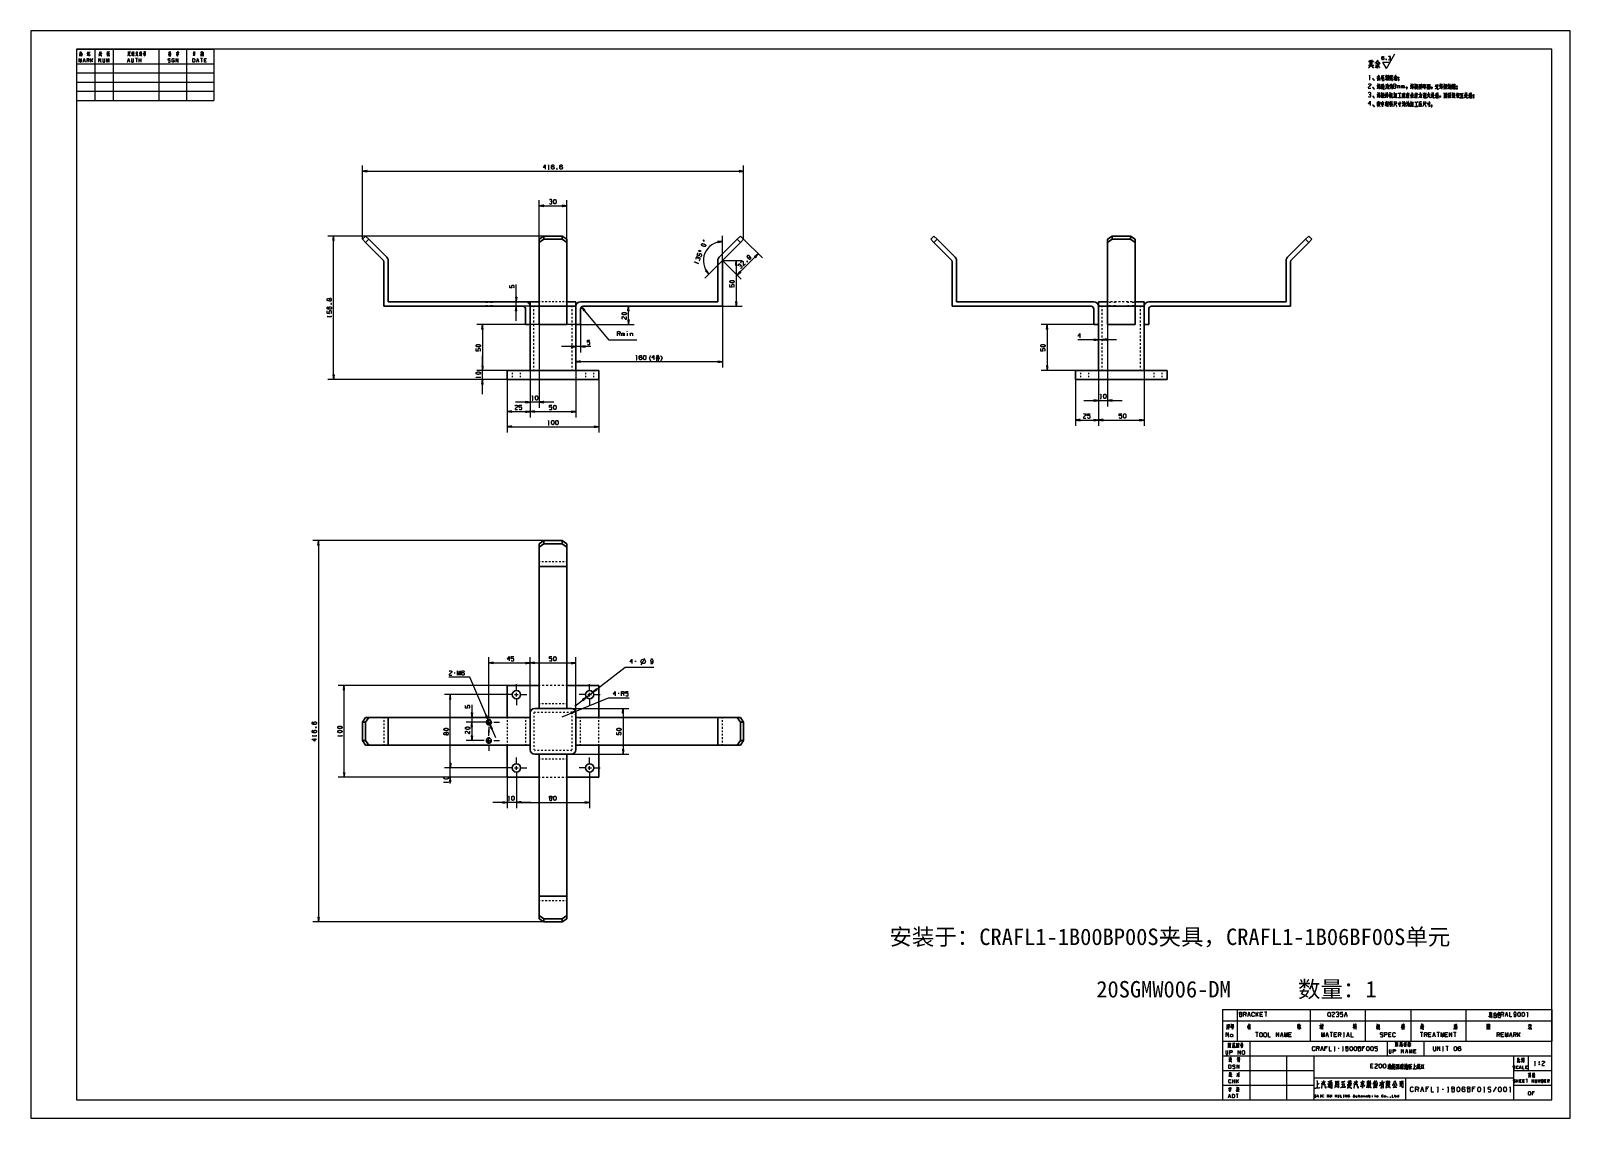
# Model space of a CAD drawing. Header units: millimetres. Extents: x 0 to 841, y 0 to 594.
import ezdxf

# ---------------------------------------------------------------- set-up
doc = ezdxf.new("R2010")
doc.units = ezdxf.units.MM
doc.layers.add('101', color=7, linetype='Continuous', true_color=0xffffff)

msp = doc.modelspace()

# ---------------------------------------------------------------- texts
at = {"layer": '101', "color": 95, "linetype": 'Continuous', "lineweight": 18, "char_height": 9, "width": 12383.9218, "attachment_point": 1}
for s, insert in [('{\\fSimSun|b0|i0|c134|p2;安装于：CRAFL1-1B00BP00S夹具，}CRAFL1-1B06BF00S{\\fSimSun|b0|i0|c134|p2;单元}', (469.08, 103.59)), ('{\\fSimSun|b0|i0|c134|p2;20SGMW006-DM      数量：1}', (582.09, 74.95))]:
    msp.add_mtext(s, dxfattribs=dict(at, insert=insert))

# ---------------------------------------------------------------- linework, layer by layer
at = {"layer": '101', "color": 133, "linetype": 'Continuous', "lineweight": 18}
for p, q in [((0, 594), (0, 0)), ((841, 594), (0, 594)), ((841, 0), (841, 594)), ((25, 584), (100, 584)), ((25, 584), (25, 556)), ((25, 584), (100, 584)), ((25, 584), (25, 10)), ((25, 584), (100, 584)), ((831, 584), (25, 584)), ((35, 584), (35, 556)), ((45, 584), (45, 556)), ((70, 584), (70, 556)), ((85, 584), (85, 556)), ((100, 584), (100, 556)), ((831, 10), (831, 584)), ((25, 576), (100, 576)), ((25, 571), (100, 571)), ((25, 566), (100, 566)), ((25, 561), (100, 561)), ((25, 556), (100, 556)), ((651, 42), (651, 10)), ((651, 42), (831, 42)), ((651, 34), (831, 34)), ((666, 42), (666, 10)), ((686, 34), (686, 10)), ((701, 34), (701, 10)), ((741, 42), (741, 34)), ((761, 42), (761, 34)), ((810, 34), (810, 10)), ((818, 34), (818, 26)), ((651, 26), (701, 26)), ((810, 26), (831, 26)), ((651, 18), (701, 18)), ((701, 22), (810, 22)), ((751, 22), (751, 10)), ((810, 18), (831, 18)), ((25, 10), (831, 10)), ((651, 10), (831, 10)), ((0, 0), (841, 0))]:
    msp.add_line(p, q, dxfattribs=at)
at = {"layer": '101', "color": 72, "linetype": 'Continuous', "lineweight": 18}
for p, q in [((26.57, 581.85), (27.19, 581.97)), ((26.93, 581.62), (27.15, 581.35)), ((27.22, 581.66), (28.18, 581.81)), ((27.36, 582.28), (27.94, 582.41)), ((41.57, 581.89), (42.36, 582.05)), ((42.47, 581.83), (43.02, 581.95)), ((53.4, 581.76), (53.93, 581.85)), ((55.14, 580.54), (55.6, 581.1)), ((75.48, 582.24), (75.9, 582.3)), ((75.58, 582.22), (75.68, 581.91)), ((76.06, 581.31), (75.59, 581.23)), ((76.05, 582.18), (76.58, 582.28)), ((76.21, 582.16), (76.34, 581.83)), ((92.79, 582.1), (93.66, 582.22)), ((93.07, 581.74), (93.34, 581.81)), ((93.09, 581.39), (93.32, 581.45)), ((93.83, 581.72), (94.08, 581.79)), ((28.89, 577.84), (29.45, 577.84)), ((31.85, 576.85), (31.57, 577.84)), ((33.82, 578.81), (32.86, 577.45)), ((32.86, 576.85), (32.86, 578.81)), ((33.82, 576.85), (33.27, 578.03)), ((53.17, 577.84), (53.72, 577.84)), ((58.25, 578.81), (57.13, 578.81)), ((57.69, 578.81), (57.69, 576.85)), ((59.25, 576.85), (59.25, 578.81)), ((60.37, 577.84), (59.25, 577.84)), ((60.37, 576.85), (60.37, 578.81)), ((90.88, 577.84), (91.43, 577.84)), ((93.83, 578.81), (92.72, 578.81)), ((93.28, 578.81), (93.28, 576.85)), ((95.68, 577.84), (94.84, 577.84)), ((731.18, 567.39), (731.6, 567.39)), ((738.06, 563.55), (738.29, 563.55)), ((738.15, 564.68), (738.25, 564)), ((738.63, 564.58), (739.09, 564.58)), ((738.84, 563.85), (738.84, 562.4)), ((740.25, 568.79), (740.92, 568.81)), ((740.6, 568.16), (740.92, 567.39)), ((741.2, 569.49), (741.34, 569.34)), ((741.26, 569.39), (741.26, 567.51)), ((741.54, 569.84), (741.68, 569.69)), ((744.43, 568.54), (744.75, 568.54)), ((744.57, 569.61), (744.78, 569.21)), ((746.65, 562.63), (746.65, 564.2)), ((748.93, 562.63), (748.93, 564.2)), ((756.71, 564.33), (756.86, 563.9)), ((756.89, 564.95), (757.05, 564.6)), ((757.35, 564.35), (757.21, 563.85)), ((761.2, 565.05), (761.36, 564.68)), ((762.15, 564.73), (761.99, 564.23)), ((762.92, 564.63), (764.29, 564.63)), ((763.91, 563.65), (763.91, 562.5)), ((764.27, 564.88), (764.27, 562.03)), ((772.65, 564.33), (772.79, 563.9)), ((772.83, 564.95), (772.99, 564.6)), ((773.29, 564.35), (773.14, 563.85)), ((738.5, 559.56), (738.64, 559.14)), ((738.68, 560.19), (738.84, 559.84)), ((739.14, 559.59), (739, 559.09)), ((740.12, 559.26), (740.12, 557.29)), ((742.44, 559.34), (742.1, 557.99)), ((742.28, 555.15), (742.4, 554.58)), ((742.51, 559.14), (742.84, 558.56)), ((742.93, 555.15), (742.72, 554.5)), ((743.11, 555.18), (743.39, 554.6)), ((746, 555.33), (745.97, 554.05)), ((747.73, 559.84), (747.73, 557.49)), ((747.73, 559.81), (747.73, 557.49)), ((749.51, 560.19), (749.76, 559.74)), ((749.6, 557.56), (749.78, 557.29)), ((750.27, 560.19), (750.06, 559.74)), ((756.84, 555.08), (756.84, 552.73)), ((760.74, 560.04), (760.9, 559.39)), ((761.94, 555.33), (761.9, 554.05)), ((762.96, 562.23), (764.29, 562.23)), ((763.33, 563.4), (763.88, 563.4)), ((763.33, 562.73), (763.88, 562.73)), ((765.36, 559.41), (765.78, 559.41)), ((767.64, 559.69), (767.64, 557.86)), ((768.08, 559.21), (768.86, 559.21)), ((774.24, 559.26), (773.9, 557.99)), ((774.34, 559.09), (774.64, 558.44)), ((774.77, 559.04), (775.47, 559.04)), ((776.46, 559.26), (776.46, 557.39)), ((777.77, 562.95), (778.1, 562.95)), ((779.07, 559.36), (778.61, 558.24)), ((779.16, 559.14), (779.37, 558.79)), ((779.85, 560.19), (780.03, 559.61)), ((783.57, 559.41), (784, 559.41)), ((785.85, 559.69), (785.85, 557.86)), ((786.29, 559.21), (787.07, 559.21)), ((735.73, 552.58), (736.3, 552.95)), ((735.87, 553.75), (735.87, 552.63)), ((740.32, 554.6), (739.93, 553.05)), ((740.46, 554.33), (740.76, 553.88)), ((742.51, 554.23), (742.1, 553.15)), ((742.15, 554.23), (742.97, 554.23)), ((742.65, 554.23), (742.97, 553.75)), ((743.09, 554.35), (743.3, 553.9)), ((744.91, 554.33), (745.99, 554.33)), ((756.84, 555.05), (756.84, 552.73)), ((758.65, 553.8), (759.61, 553.8)), ((758.65, 552.88), (759.63, 552.88)), ((759.61, 554), (759.61, 552.63)), ((760.84, 554.33), (761.92, 554.33)), ((282.69, 518.37), (283.12, 518.37)), ((287.37, 518.82), (287.53, 518.39)), ((364.65, 466.75), (364.81, 467.14)), ((391.18, 468.06), (391.59, 467.87)), ((163.86, 444.75), (164.28, 444.91)), ((164.31, 437.8), (164.31, 438.22)), ((321.95, 427.33), (321.61, 428.53)), ((322.88, 427.33), (322.88, 428.9)), ((325.83, 428.9), (325.83, 427.33)), ((327.44, 428.9), (327.44, 427.33)), ((330.64, 414.33), (331.06, 414.33)), ((341.86, 415.73), (341.86, 413.75)), ((245.67, 404.51), (245.67, 404.93)), ((273.83, 392.26), (274.25, 392.26)), ((584.29, 393.13), (584.71, 393.13)), ((282.69, 378.83), (283.12, 378.83)), ((330.66, 249.5), (329.99, 249.5)), ((333.5, 247.67), (335.5, 251.32)), ((231.91, 243.19), (231.24, 243.19)), ((321.52, 231.94), (320.85, 231.94)), ((324.13, 230.74), (323.79, 231.94)), ((155.63, 213.42), (156.06, 213.57)), ((156.08, 208.74), (156.08, 209.16)), ((170.04, 208.74), (170.04, 209.16)), ((228.11, 183.38), (228.11, 183.81)), ((260.91, 173.62), (261.33, 173.62)), ((651, 59.46), (659, 59.46)), ((651, 59.46), (651, 53.11)), ((659, 59.46), (699, 59.46)), ((659, 59.46), (659, 53.11)), ((699, 59.46), (699, 53.11)), ((699, 59.46), (729, 59.46)), ((729, 59.46), (754, 59.46)), ((729, 59.46), (729, 53.11)), ((754, 59.46), (754, 53.11)), ((754, 59.46), (784, 59.46)), ((784, 59.46), (784, 53.11)), ((784, 59.46), (831, 59.46)), ((831, 59.46), (831, 53.11)), ((651, 53.11), (659, 53.11)), ((651, 53.11), (651, 42)), ((655.84, 51.23), (656.76, 51.23)), ((655.84, 50.53), (656.76, 50.53)), ((656.78, 51.45), (656.78, 50.3)), ((659, 53.11), (659, 42)), ((659, 53.11), (699, 53.11)), ((663.92, 55.48), (663.58, 56.68)), ((665.19, 56.68), (665.86, 56.68)), ((665.23, 50.65), (665.55, 50.17)), ((670.57, 57.85), (669.41, 56.2)), ((669.41, 55.48), (669.41, 57.85)), ((670.57, 55.48), (669.9, 56.9)), ((672.69, 56.68), (671.68, 56.68)), ((675.3, 57.85), (673.96, 57.85)), ((674.63, 57.85), (674.63, 55.48)), ((692.35, 51.08), (692.35, 48.55)), ((692.78, 50.68), (693.56, 50.68)), ((693.63, 50.98), (693.45, 50.35)), ((699, 53.11), (699, 42)), ((699, 53.11), (729, 53.11)), ((704.6, 50.62), (704.21, 49.08)), ((718.09, 56.68), (718.76, 56.68)), ((722.49, 51.18), (722.62, 50.6)), ((723.15, 51.18), (722.94, 50.53)), ((723.33, 51.2), (723.61, 50.62)), ((729, 53.11), (754, 53.11)), ((729, 53.11), (729, 42)), ((735.15, 50.65), (735.82, 50.65)), ((736.1, 51.03), (736.7, 51.03)), ((736.7, 51.25), (736.7, 49.55)), ((749.02, 50.6), (748.74, 49.45)), ((754, 53.11), (784, 53.11)), ((754, 53.11), (754, 42)), ((759.6, 50.68), (760.03, 50.68)), ((777.81, 50.95), (777.81, 49.13)), ((778.25, 50.48), (779.03, 50.48)), ((784, 53.11), (831, 53.11)), ((784, 53.11), (784, 42)), ((795.52, 51.1), (795.87, 51.1)), ((796.17, 50.6), (796.17, 48.53)), ((796.84, 51.45), (797.02, 51.3)), ((796.87, 57.33), (797, 56.9)), ((797.15, 57.38), (797.3, 57.03)), ((797.6, 57.38), (797.4, 56.9)), ((799.25, 56.15), (800.44, 56.15)), ((799.25, 55.1), (800.42, 55.1)), ((799.27, 57.08), (800.44, 57.08)), ((800.46, 57.25), (800.46, 54.88)), ((804.64, 55.48), (804.3, 56.68)), ((805.91, 56.68), (806.58, 56.68)), ((817.41, 55.48), (817.84, 55.48)), ((818.12, 50.6), (818.42, 50.13)), ((818.21, 51.3), (818.51, 50.75)), ((831, 53.11), (831, 42)), ((656.05, 50.08), (655.84, 49.38)), ((655.89, 49.65), (656.78, 49.65)), ((670.45, 46.74), (669.11, 46.74)), ((669.78, 46.74), (669.78, 44.36)), ((683.1, 45.56), (683.77, 45.56)), ((688.33, 45.56), (687.32, 45.56)), ((691.88, 50.4), (692.64, 50.4)), ((692.21, 50.35), (691.95, 49.13)), ((692.39, 50.17), (692.6, 49.7)), ((692.87, 50.13), (692.55, 49)), ((692.8, 50.17), (692.94, 49.95)), ((693.38, 50.08), (693.79, 48.98)), ((704.74, 50.35), (705.04, 49.9)), ((707.86, 45.56), (708.53, 45.56)), ((711.14, 46.74), (709.8, 46.74)), ((710.47, 46.74), (710.47, 44.36)), ((713.08, 45.56), (712.08, 45.56)), ((715.7, 44.36), (715.36, 45.56)), ((717.12, 46.74), (717.46, 46.74)), ((717.12, 44.36), (717.46, 44.36)), ((717.3, 46.74), (717.3, 44.36)), ((719.24, 45.56), (719.91, 45.56)), ((722.72, 50.25), (722.32, 49.17)), ((722.37, 50.25), (723.18, 50.25)), ((722.87, 50.25), (723.18, 49.77)), ((723.31, 50.38), (723.52, 49.92)), ((735.06, 49.95), (735.87, 49.95)), ((742.85, 45.56), (741.84, 45.56)), ((760.45, 46.74), (759.11, 46.74)), ((759.78, 46.74), (759.78, 44.36)), ((762.73, 44.36), (762.39, 45.56)), ((764.67, 45.56), (763.66, 45.56)), ((766.27, 45.56), (766.94, 45.56)), ((769.56, 46.74), (768.21, 46.74)), ((768.88, 46.74), (768.88, 44.36)), ((773.77, 45.56), (772.76, 45.56)), ((778.66, 46.74), (777.32, 46.74)), ((777.99, 46.74), (777.99, 44.36)), ((802.37, 44.36), (802.04, 45.56)), ((804.31, 45.56), (803.31, 45.56)), ((808.19, 45.56), (808.87, 45.56)), ((811.48, 44.36), (811.14, 45.56)), ((812.41, 44.36), (812.41, 46.74)), ((813.58, 46.74), (812.41, 45.09)), ((813.58, 44.36), (812.91, 45.79)), ((651, 42), (659, 42)), ((656.97, 38.94), (657.52, 39.09)), ((657.27, 40.33), (657.26, 39.02)), ((659, 42), (699, 42)), ((699, 42), (729, 42)), ((703.82, 36.83), (703.48, 38.03)), ((705.08, 38.03), (705.76, 38.03)), ((707.86, 38.26), (707.02, 38.26)), ((712.04, 36.83), (712.46, 36.83)), ((714.86, 38.03), (714.19, 38.03)), ((716.59, 36.83), (717.01, 36.83)), ((728.34, 38.26), (727.51, 38.26)), ((729, 42), (754, 42)), ((748.4, 39.55), (748.95, 39.71)), ((748.7, 40.95), (748.68, 39.64)), ((751.37, 36.54), (751.96, 36.54)), ((752.19, 40.66), (752.91, 40.86)), ((754, 42), (784, 42)), ((756.48, 36.54), (755.59, 36.54)), ((771.26, 39.21), (771.6, 39.21)), ((771.26, 36.83), (771.6, 36.83)), ((771.44, 39.21), (771.44, 36.83)), ((774.39, 39.21), (773.04, 39.21)), ((773.71, 39.21), (773.71, 36.83)), ((784, 42), (831, 42)), ((733.07, 28.51), (732.07, 28.51)), ((741.33, 28.48), (742.2, 28.48)), ((741.38, 29.16), (742.18, 29.16)), ((741.58, 29.06), (741.68, 28.66)), ((741.77, 29.56), (741.86, 29.21)), ((742.02, 29.06), (741.88, 28.61)), ((743.71, 27.98), (744.23, 27.98)), ((744.05, 27.03), (744.28, 26.73)), ((745.81, 28.91), (746.08, 28.36)), ((746.03, 29.61), (746.15, 29.08)), ((747, 29.38), (746.91, 28.93)), ((748.58, 29.63), (748.83, 29.18)), ((748.67, 27.01), (748.85, 26.73)), ((749.34, 29.63), (749.13, 29.18)), ((750.33, 28.53), (750.98, 28.53)), ((750.9, 28.18), (751.96, 28.86)), ((752.82, 28.71), (752.48, 27.43)), ((752.93, 28.53), (753.23, 27.88)), ((753.35, 28.48), (754.06, 28.48)), ((812.26, 31.78), (812.58, 31.9)), ((813.52, 27.84), (813.96, 27.84)), ((817.35, 27.84), (816.69, 27.84)), ((821.51, 28.84), (821.94, 28.84)), ((823.82, 29.56), (824.16, 29.56)), ((823.82, 29.56), (823.82, 29.09)), ((655.1, 24.43), (654.54, 24.28)), ((654.9, 24.18), (655.11, 23.91)), ((656.65, 19.22), (656.65, 21.19)), ((657.76, 20.22), (656.65, 20.22)), ((657.76, 19.22), (657.76, 21.19)), ((659.73, 21.19), (658.77, 19.82)), ((658.77, 19.22), (658.77, 21.19)), ((659.73, 19.22), (659.18, 20.4)), ((706.12, 18.97), (707.02, 19.22)), ((709.73, 18.7), (710.51, 18.87)), ((709.73, 18.08), (710.56, 18.28)), ((712.95, 18.18), (714.07, 18.46)), ((714.02, 19.28), (712.97, 19.01)), ((716.73, 19.91), (716.46, 16.9)), ((719.77, 19.08), (721.14, 19.32)), ((723.8, 18.97), (724.7, 19.22)), ((730.5, 19.28), (730.11, 19.22)), ((730.48, 18.53), (730.11, 18.42)), ((738.65, 18.18), (737.79, 18.08)), ((737.79, 17.42), (738.65, 17.53)), ((739.33, 19.73), (739.14, 19.63)), ((741.92, 19.53), (741.4, 19.46)), ((800.48, 17.05), (799, 14.43)), ((811.72, 19.53), (811.72, 21.1)), ((812.61, 20.32), (811.72, 20.32)), ((812.61, 19.53), (812.61, 21.1)), ((814.08, 20.32), (813.41, 20.32)), ((815.78, 20.32), (815.11, 20.32)), ((817.7, 21.1), (816.81, 21.1)), ((817.25, 21.1), (817.25, 19.53)), ((820.26, 23.91), (821.05, 24.07)), ((821.16, 23.85), (821.7, 23.97)), ((827.66, 20.32), (826.99, 20.32)), ((829.58, 19.53), (829.36, 20.32)), ((654.58, 12.07), (655.14, 12.07)), ((654.8, 15.56), (655.33, 15.64)), ((659.66, 13.05), (658.54, 13.05)), ((659.17, 16.24), (658.6, 16.12)), ((658.97, 15.95), (659.16, 15.71)), ((659.1, 13.05), (659.1, 11.08)), ((702.89, 12.12), (703.26, 12.12)), ((704.39, 12.76), (704.58, 12.76)), ((704.39, 11.45), (704.58, 11.45)), ((704.49, 12.76), (704.49, 11.45)), ((717.12, 12.76), (717.31, 12.76)), ((717.12, 11.45), (717.31, 11.45)), ((717.22, 12.76), (717.22, 11.45)), ((722.69, 12.12), (723.06, 12.12)), ((725.33, 12.32), (726.07, 12.32)), ((728.16, 11.45), (728.16, 12.32)), ((730.99, 11.8), (730.99, 12.76)), ((732.78, 12.32), (732.78, 11.45)), ((734.19, 12.78), (734.19, 11.45)), ((745.13, 12.32), (745.87, 12.32)), ((758.05, 14.43), (757.68, 15.75)), ((759.77, 15.75), (760.51, 15.75)), ((763.14, 16), (762.22, 16)), ((768.39, 14.43), (768.86, 14.43)), ((771.82, 15.75), (771.08, 15.75)), ((774.05, 14.43), (774.51, 14.43)), ((788.6, 16), (787.68, 16)), ((793.85, 14.43), (794.32, 14.43)), ((807.99, 14.43), (808.46, 14.43)), ((821, 13.74), (820.31, 13.74))]:
    msp.add_line(p, q, dxfattribs=at)
at = {"layer": '101', "color": 43, "linetype": 'Continuous', "lineweight": 18}
for p, q in [((740.57, 573.44), (745.18, 581.44)), ((738.55, 576.94), (742.59, 576.94)), ((740.57, 573.44), (738.55, 576.94)), ((740.39, 578.53), (740.51, 578.19))]:
    msp.add_line(p, q, dxfattribs=at)
at = {"layer": '101', "color": 22, "linetype": 'Continuous', "lineweight": 18}
for p, q in [((181.17, 480.13), (181.17, 520.45)), ((183.71, 517.61), (181.17, 517.28)), ((181.17, 517.28), (389.45, 517.28)), ((181.17, 517.28), (183.71, 516.94)), ((183.71, 517.3), (181.36, 517.3)), ((183.71, 517.25), (181.36, 517.25)), ((183.71, 517.35), (181.75, 517.35)), ((183.71, 517.2), (181.75, 517.2)), ((183.71, 517.4), (182.13, 517.4)), ((183.71, 517.15), (182.13, 517.15)), ((183.71, 517.46), (182.52, 517.46)), ((183.71, 517.1), (182.52, 517.1)), ((183.71, 517.51), (182.9, 517.51)), ((183.71, 517.05), (182.9, 517.05)), ((183.71, 517.56), (183.29, 517.56)), ((183.71, 517), (183.29, 517)), ((183.71, 517.61), (183.68, 517.61)), ((183.71, 517.61), (183.68, 517.61)), ((183.71, 516.95), (183.68, 516.95)), ((183.71, 516.95), (183.68, 516.95)), ((183.71, 516.94), (183.71, 517.61)), ((386.91, 517.61), (386.94, 517.61)), ((386.91, 517.61), (386.91, 516.94)), ((386.91, 517.61), (386.94, 517.61)), ((389.45, 517.28), (386.91, 517.61)), ((386.91, 517.56), (387.33, 517.56)), ((386.91, 517.51), (387.72, 517.51)), ((386.91, 517.46), (388.1, 517.46)), ((386.91, 517.4), (388.49, 517.4)), ((386.91, 517.35), (388.87, 517.35)), ((386.91, 517.3), (389.26, 517.3)), ((386.91, 516.94), (389.45, 517.28)), ((386.91, 517.25), (389.26, 517.25)), ((386.91, 517.2), (388.87, 517.2)), ((386.91, 517.15), (388.49, 517.15)), ((386.91, 517.1), (388.1, 517.1)), ((386.91, 517.05), (387.72, 517.05)), ((386.91, 517), (387.33, 517)), ((386.91, 516.95), (386.94, 516.95)), ((386.91, 516.95), (386.94, 516.95)), ((389.45, 480.13), (389.45, 520.45)), ((277.81, 478.36), (277.81, 501.56)), ((280.35, 498.72), (277.81, 498.38)), ((277.81, 498.38), (292.81, 498.38)), ((277.81, 498.38), (280.35, 498.05)), ((280.35, 498.41), (278, 498.41)), ((280.35, 498.36), (278, 498.36)), ((280.35, 498.46), (278.39, 498.46)), ((280.35, 498.3), (278.39, 498.3)), ((280.35, 498.51), (278.78, 498.51)), ((280.35, 498.25), (278.78, 498.25)), ((280.35, 498.56), (279.16, 498.56)), ((280.35, 498.2), (279.16, 498.2)), ((280.35, 498.61), (279.55, 498.61)), ((280.35, 498.15), (279.55, 498.15)), ((280.35, 498.66), (279.93, 498.66)), ((280.35, 498.1), (279.93, 498.1)), ((280.35, 498.71), (280.32, 498.71)), ((280.35, 498.71), (280.32, 498.71)), ((280.35, 498.05), (280.32, 498.05)), ((280.35, 498.05), (280.32, 498.05)), ((280.35, 498.05), (280.35, 498.72)), ((290.27, 498.72), (290.27, 498.05)), ((292.81, 498.38), (290.27, 498.72)), ((290.27, 498.71), (290.3, 498.71)), ((290.27, 498.71), (290.3, 498.71)), ((290.27, 498.66), (290.69, 498.66)), ((290.27, 498.61), (291.07, 498.61)), ((290.27, 498.56), (291.46, 498.56)), ((290.27, 498.51), (291.85, 498.51)), ((290.27, 498.46), (292.23, 498.46)), ((290.27, 498.41), (292.62, 498.41)), ((290.27, 498.05), (292.81, 498.38)), ((290.27, 498.36), (292.62, 498.36)), ((290.27, 498.3), (292.23, 498.3)), ((290.27, 498.25), (291.85, 498.25)), ((290.27, 498.2), (291.46, 498.2)), ((290.27, 498.15), (291.07, 498.15)), ((290.27, 498.1), (290.69, 498.1)), ((290.27, 498.05), (290.3, 498.05)), ((290.27, 498.05), (290.3, 498.05)), ((292.81, 478.36), (292.81, 501.56)), ((280.31, 481.9), (162.23, 481.9)), ((165.4, 481.9), (165.07, 479.36)), ((165.07, 479.36), (165.07, 479.39)), ((165.07, 479.36), (165.07, 479.39)), ((165.12, 479.36), (165.12, 479.78)), ((165.17, 479.36), (165.17, 480.16)), ((165.22, 479.36), (165.22, 480.55)), ((165.27, 479.36), (165.27, 480.93)), ((165.32, 479.36), (165.32, 481.32)), ((165.38, 479.36), (165.38, 481.71)), ((165.4, 403.49), (165.4, 481.9)), ((165.74, 479.36), (165.4, 481.9)), ((165.43, 479.36), (165.43, 481.71)), ((165.48, 479.36), (165.48, 481.32)), ((165.53, 479.36), (165.53, 480.93)), ((165.58, 479.36), (165.58, 480.55)), ((165.63, 479.36), (165.63, 480.16)), ((165.68, 479.36), (165.68, 479.78)), ((165.73, 479.36), (165.73, 479.39)), ((165.73, 479.36), (165.73, 479.39)), ((377.81, 467.87), (377.81, 482.07)), ((389.45, 480.13), (399.69, 469.9)), ((165.07, 479.36), (165.74, 479.36)), ((377.81, 478.89), (375.26, 479.07)), ((375.26, 479.07), (375.3, 478.41)), ((375.26, 479.07), (375.29, 479.07)), ((375.26, 479.07), (375.29, 479.07)), ((375.26, 479.02), (375.68, 479.04)), ((375.26, 478.97), (376.06, 479.02)), ((375.26, 478.92), (376.45, 478.99)), ((375.27, 478.87), (376.84, 478.96)), ((375.27, 478.82), (377.23, 478.94)), ((375.27, 478.77), (377.62, 478.91)), ((375.28, 478.71), (377.62, 478.86)), ((375.28, 478.66), (377.24, 478.78)), ((375.28, 478.61), (376.86, 478.71)), ((375.29, 478.56), (376.47, 478.63)), ((375.29, 478.51), (376.09, 478.56)), ((375.29, 478.46), (375.71, 478.49)), ((375.3, 478.41), (377.81, 478.89)), ((375.3, 478.41), (375.33, 478.41)), ((375.3, 478.41), (375.33, 478.41)), ((385.8, 460.5), (397.44, 472.14)), ((397.44, 472.14), (395.41, 470.58)), ((395.48, 470.51), (396.05, 471.08)), ((395.52, 470.47), (396.36, 471.31)), ((395.56, 470.44), (396.67, 471.55)), ((395.59, 470.4), (396.98, 471.79)), ((395.63, 470.36), (397.29, 472.02)), ((395.66, 470.33), (397.32, 471.99)), ((395.7, 470.29), (397.09, 471.68)), ((395.74, 470.26), (396.85, 471.37)), ((395.77, 470.22), (396.61, 471.06)), ((395.88, 470.11), (397.44, 472.14)), ((378.25, 468.93), (368.21, 458.89)), ((369.02, 463.26), (368.52, 462.81)), ((368.52, 462.82), (368.54, 462.79)), ((368.52, 462.82), (368.54, 462.79)), ((368.52, 462.81), (370.45, 461.13)), ((368.56, 462.85), (368.84, 462.54)), ((368.6, 462.88), (369.13, 462.28)), ((368.64, 462.92), (369.43, 462.03)), ((368.67, 462.95), (369.72, 461.77)), ((368.71, 462.98), (370.01, 461.52)), ((368.75, 463.02), (370.31, 461.26)), ((368.79, 463.05), (370.34, 461.29)), ((368.83, 463.08), (370.13, 461.62)), ((368.86, 463.12), (369.91, 461.94)), ((368.9, 463.15), (369.69, 462.26)), ((368.94, 463.19), (369.47, 462.58)), ((368.98, 463.22), (369.26, 462.91)), ((370.45, 461.13), (369.02, 463.26)), ((369.02, 463.25), (369.04, 463.23)), ((369.02, 463.25), (369.04, 463.23)), ((377.81, 468.49), (388.05, 458.26)), ((377.81, 468.49), (388.55, 468.49)), ((385.38, 468.49), (385.04, 465.95)), ((385.04, 465.95), (385.71, 465.95)), ((385.05, 465.95), (385.05, 465.98)), ((385.05, 465.95), (385.05, 465.98)), ((385.1, 465.95), (385.1, 466.37)), ((385.15, 465.95), (385.15, 466.75)), ((385.2, 465.95), (385.2, 467.14)), ((385.25, 465.95), (385.25, 467.52)), ((385.3, 465.95), (385.3, 467.91)), ((385.35, 465.95), (385.35, 468.3)), ((385.71, 465.95), (385.38, 468.49)), ((385.38, 468.49), (385.38, 443.49)), ((385.4, 465.95), (385.4, 468.3)), ((385.45, 465.95), (385.45, 467.91)), ((385.51, 465.95), (385.51, 467.52)), ((385.56, 465.95), (385.56, 467.14)), ((385.61, 465.95), (385.61, 466.75)), ((385.66, 465.95), (385.66, 466.37)), ((385.71, 465.95), (385.71, 465.98)), ((385.71, 465.95), (385.71, 465.98)), ((395.41, 470.58), (395.44, 470.6)), ((395.41, 470.58), (395.44, 470.6)), ((395.41, 470.58), (395.88, 470.11)), ((395.45, 470.54), (395.74, 470.84)), ((395.81, 470.18), (396.38, 470.75)), ((395.84, 470.15), (396.14, 470.44)), ((395.88, 470.11), (395.9, 470.14)), ((395.88, 470.11), (395.9, 470.14)), ((265.17, 435.55), (265.17, 455.37)), ((387.36, 462.53), (385.8, 460.5)), ((385.8, 460.5), (387.83, 462.06)), ((387.58, 462.31), (385.92, 460.65)), ((387.61, 462.28), (385.95, 460.62)), ((387.54, 462.35), (386.16, 460.96)), ((387.65, 462.24), (386.26, 460.86)), ((387.51, 462.39), (386.39, 461.27)), ((387.69, 462.21), (386.57, 461.09)), ((387.47, 462.42), (386.63, 461.58)), ((387.43, 462.46), (386.87, 461.89)), ((387.72, 462.17), (386.88, 461.33)), ((387.4, 462.49), (387.1, 462.2)), ((387.76, 462.13), (387.19, 461.57)), ((387.36, 462.53), (387.34, 462.51)), ((387.36, 462.53), (387.34, 462.51)), ((387.83, 462.06), (387.36, 462.53)), ((387.79, 462.1), (387.5, 461.8)), ((387.83, 462.06), (387.81, 462.04)), ((387.83, 462.06), (387.81, 462.04)), ((272.81, 445.99), (262, 445.99)), ((264.84, 448.53), (264.84, 448.5)), ((265.51, 448.53), (264.84, 448.53)), ((264.84, 448.53), (264.84, 448.5)), ((264.84, 448.53), (265.17, 445.99)), ((264.89, 448.53), (264.89, 448.11)), ((264.94, 448.53), (264.94, 447.73)), ((265, 448.53), (265, 447.34)), ((265.05, 448.53), (265.05, 446.95)), ((265.1, 448.53), (265.1, 446.57)), ((265.15, 448.53), (265.15, 446.18)), ((265.17, 445.99), (265.51, 448.53)), ((265.2, 448.53), (265.2, 446.18)), ((265.25, 448.53), (265.25, 446.57)), ((265.3, 448.53), (265.3, 446.95)), ((265.35, 448.53), (265.35, 447.34)), ((265.4, 448.53), (265.4, 447.73)), ((265.45, 448.53), (265.45, 448.11)), ((265.5, 448.53), (265.5, 448.5)), ((265.5, 448.53), (265.5, 448.5)), ((385.04, 446.03), (385.38, 443.49)), ((385.71, 446.03), (385.04, 446.03)), ((385.05, 446.03), (385.05, 446)), ((385.05, 446.03), (385.05, 446)), ((385.1, 446.03), (385.1, 445.61)), ((385.15, 446.03), (385.15, 445.23)), ((385.2, 446.03), (385.2, 444.84)), ((385.25, 446.03), (385.25, 444.45)), ((385.3, 446.03), (385.3, 444.07)), ((385.35, 446.03), (385.35, 443.68)), ((385.38, 443.49), (385.71, 446.03)), ((385.4, 446.03), (385.4, 443.68)), ((385.45, 446.03), (385.45, 444.07)), ((385.51, 446.03), (385.51, 444.45)), ((385.56, 446.03), (385.56, 444.84)), ((385.61, 446.03), (385.61, 445.23)), ((385.66, 446.03), (385.66, 445.61)), ((385.71, 446.03), (385.71, 446)), ((385.71, 446.03), (385.71, 446)), ((272.81, 443.49), (262, 443.49)), ((265.17, 443.49), (264.84, 440.95)), ((264.84, 440.95), (264.84, 440.98)), ((264.84, 440.95), (264.84, 440.98)), ((264.84, 440.95), (265.51, 440.95)), ((264.89, 440.95), (264.89, 441.37)), ((264.94, 440.95), (264.94, 441.75)), ((265, 440.95), (265, 442.14)), ((265.05, 440.95), (265.05, 442.52)), ((265.1, 440.95), (265.1, 442.91)), ((265.15, 440.95), (265.15, 443.3)), ((265.51, 440.95), (265.17, 443.49)), ((265.2, 440.95), (265.2, 443.3)), ((265.25, 440.95), (265.25, 442.91)), ((265.3, 440.95), (265.3, 442.52)), ((265.35, 440.95), (265.35, 442.14)), ((265.4, 440.95), (265.4, 441.75)), ((265.45, 440.95), (265.45, 441.37)), ((265.5, 440.95), (265.5, 440.98)), ((265.5, 440.95), (265.5, 440.98)), ((302.74, 441.5), (300.87, 443.25)), ((315.93, 424.96), (300.87, 443.25)), ((300.87, 443.25), (302.22, 441.08)), ((302.46, 441.27), (300.97, 443.08)), ((302.5, 441.31), (301.01, 443.12)), ((302.42, 441.24), (301.18, 442.75)), ((302.54, 441.34), (301.29, 442.85)), ((302.38, 441.21), (301.38, 442.42)), ((302.58, 441.37), (301.58, 442.59)), ((302.35, 441.18), (301.59, 442.09)), ((302.31, 441.14), (301.79, 441.76)), ((302.62, 441.4), (301.86, 442.32)), ((302.27, 441.11), (302, 441.43)), ((302.66, 441.43), (302.15, 442.06)), ((302.23, 441.08), (302.21, 441.1)), ((302.23, 441.08), (302.21, 441.1)), ((302.22, 441.08), (302.74, 441.5)), ((302.7, 441.47), (302.43, 441.79)), ((302.74, 441.5), (302.72, 441.52)), ((302.74, 441.5), (302.72, 441.52)), ((326.47, 443.49), (326.14, 440.95)), ((326.14, 440.95), (326.14, 440.98)), ((326.14, 440.95), (326.14, 440.98)), ((326.14, 440.95), (326.81, 440.95)), ((326.2, 440.95), (326.2, 441.37)), ((326.25, 440.95), (326.25, 441.75)), ((326.3, 440.95), (326.3, 442.14)), ((326.35, 440.95), (326.35, 442.52)), ((326.4, 440.95), (326.4, 442.91)), ((326.45, 440.95), (326.45, 443.3)), ((326.47, 433.49), (326.47, 443.49)), ((326.81, 440.95), (326.47, 443.49)), ((326.5, 440.95), (326.5, 443.3)), ((326.55, 440.95), (326.55, 442.91)), ((326.6, 440.95), (326.6, 442.52)), ((326.65, 440.95), (326.65, 442.14)), ((326.7, 440.95), (326.7, 441.75)), ((326.75, 440.95), (326.75, 441.37)), ((326.81, 440.95), (326.81, 440.98)), ((326.81, 440.95), (326.81, 440.98)), ((377.81, 443.49), (388.55, 443.49)), ((377.81, 443.49), (377.81, 410.06)), ((297.81, 433.49), (243.59, 433.49)), ((246.76, 433.49), (246.43, 430.95)), ((246.43, 430.95), (246.43, 430.98)), ((246.43, 430.95), (246.43, 430.98)), ((246.43, 430.95), (247.09, 430.95)), ((246.48, 430.95), (246.48, 431.37)), ((246.53, 430.95), (246.53, 431.75)), ((246.58, 430.95), (246.58, 432.14)), ((246.63, 430.95), (246.63, 432.52)), ((246.68, 430.95), (246.68, 432.91)), ((246.73, 430.95), (246.73, 433.3)), ((246.76, 433.49), (246.76, 408.49)), ((247.09, 430.95), (246.76, 433.49)), ((246.79, 430.95), (246.79, 433.3)), ((246.84, 430.95), (246.84, 432.91)), ((246.89, 430.95), (246.89, 432.52)), ((246.94, 430.95), (246.94, 432.14)), ((246.99, 430.95), (246.99, 431.75)), ((247.04, 430.95), (247.04, 431.37)), ((247.09, 430.95), (247.09, 430.98)), ((247.09, 430.95), (247.09, 430.98)), ((277.81, 433.49), (277.81, 388)), ((297.81, 433.49), (297.81, 418.31)), ((300.31, 433.49), (329.65, 433.49)), ((300.31, 433.49), (300.31, 418.31)), ((326.14, 436.03), (326.47, 433.49)), ((326.14, 436.03), (326.14, 436)), ((326.81, 436.03), (326.14, 436.03)), ((326.14, 436.03), (326.14, 436)), ((326.2, 436.03), (326.2, 435.61)), ((326.25, 436.03), (326.25, 435.23)), ((326.3, 436.03), (326.3, 434.84)), ((326.35, 436.03), (326.35, 434.45)), ((326.4, 436.03), (326.4, 434.07)), ((326.45, 436.03), (326.45, 433.68)), ((326.47, 433.49), (326.81, 436.03)), ((326.5, 436.03), (326.5, 433.68)), ((326.55, 436.03), (326.55, 434.07)), ((326.6, 436.03), (326.6, 434.45)), ((326.65, 436.03), (326.65, 434.84)), ((326.7, 436.03), (326.7, 435.23)), ((326.75, 436.03), (326.75, 435.61)), ((326.81, 436.03), (326.81, 436)), ((326.81, 436.03), (326.81, 436)), ((580.77, 433.49), (552.05, 433.49)), ((555.22, 433.49), (554.89, 430.95)), ((554.89, 430.95), (554.89, 430.98)), ((554.89, 430.95), (554.89, 430.98)), ((554.89, 430.95), (555.55, 430.95)), ((554.94, 430.95), (554.94, 431.37)), ((554.99, 430.95), (554.99, 431.75)), ((555.04, 430.95), (555.04, 432.14)), ((555.09, 430.95), (555.09, 432.52)), ((555.14, 430.95), (555.14, 432.91)), ((555.19, 430.95), (555.19, 433.3)), ((555.22, 433.49), (555.22, 408.49)), ((555.55, 430.95), (555.22, 433.49)), ((555.25, 430.95), (555.25, 433.3)), ((555.3, 430.95), (555.3, 432.91)), ((555.35, 430.95), (555.35, 432.52)), ((555.4, 430.95), (555.4, 432.14)), ((555.45, 430.95), (555.45, 431.75)), ((555.5, 430.95), (555.5, 431.37)), ((555.55, 430.95), (555.55, 430.98)), ((555.55, 430.95), (555.55, 430.98)), ((588.27, 433.49), (588.27, 388.86)), ((305.92, 421.49), (289.87, 421.49)), ((297.81, 421.49), (295.27, 421.82)), ((295.27, 421.82), (295.3, 421.82)), ((295.27, 421.82), (295.27, 421.15)), ((295.27, 421.82), (295.3, 421.82)), ((295.27, 421.77), (295.69, 421.77)), ((295.27, 421.72), (296.07, 421.72)), ((295.27, 421.67), (296.46, 421.67)), ((295.27, 421.62), (296.85, 421.62)), ((295.27, 421.57), (297.23, 421.57)), ((295.27, 421.51), (297.62, 421.51)), ((295.27, 421.15), (297.81, 421.49)), ((295.27, 421.46), (297.62, 421.46)), ((295.27, 421.41), (297.23, 421.41)), ((295.27, 421.36), (296.85, 421.36)), ((295.27, 421.31), (296.46, 421.31)), ((295.27, 421.26), (296.07, 421.26)), ((295.27, 421.21), (295.69, 421.21)), ((295.27, 421.16), (295.3, 421.16)), ((295.27, 421.16), (295.3, 421.16)), ((302.85, 421.82), (300.31, 421.49)), ((300.31, 421.49), (302.85, 421.15)), ((302.85, 421.51), (300.5, 421.51)), ((302.85, 421.46), (300.5, 421.46)), ((302.85, 421.57), (300.89, 421.57)), ((302.85, 421.41), (300.89, 421.41)), ((302.85, 421.62), (301.28, 421.62)), ((302.85, 421.36), (301.28, 421.36)), ((302.85, 421.67), (301.66, 421.67)), ((302.85, 421.31), (301.66, 421.31)), ((302.85, 421.72), (302.05, 421.72)), ((302.85, 421.26), (302.05, 421.26)), ((302.85, 421.77), (302.43, 421.77)), ((302.85, 421.21), (302.43, 421.21)), ((302.85, 421.82), (302.82, 421.82)), ((302.85, 421.82), (302.82, 421.82)), ((302.85, 421.16), (302.82, 421.16)), ((302.85, 421.16), (302.82, 421.16)), ((302.85, 421.15), (302.85, 421.82)), ((318.47, 424.96), (315.93, 424.96)), ((593.21, 425.25), (572, 425.25)), ((583.27, 425.25), (580.73, 425.59)), ((580.73, 425.59), (580.73, 424.92)), ((580.73, 425.58), (580.76, 425.58)), ((580.73, 425.58), (580.76, 425.58)), ((580.73, 425.53), (581.15, 425.53)), ((580.73, 425.48), (581.53, 425.48)), ((580.73, 425.43), (581.92, 425.43)), ((580.73, 425.38), (582.31, 425.38)), ((580.73, 425.33), (582.69, 425.33)), ((580.73, 425.28), (583.08, 425.28)), ((580.73, 424.92), (583.27, 425.25)), ((580.73, 425.23), (583.08, 425.23)), ((580.73, 425.17), (582.69, 425.17)), ((580.73, 425.12), (582.31, 425.12)), ((580.73, 425.07), (581.92, 425.07)), ((580.73, 425.02), (581.53, 425.02)), ((580.73, 424.97), (581.15, 424.97)), ((580.73, 424.92), (580.76, 424.92)), ((580.73, 424.92), (580.76, 424.92)), ((587.81, 425.59), (585.27, 425.25)), ((585.27, 425.25), (587.81, 424.92)), ((587.81, 425.28), (585.46, 425.28)), ((587.81, 425.23), (585.46, 425.23)), ((587.81, 425.33), (585.85, 425.33)), ((587.81, 425.17), (585.85, 425.17)), ((587.81, 425.38), (586.24, 425.38)), ((587.81, 425.12), (586.24, 425.12)), ((587.81, 425.43), (586.62, 425.43)), ((587.81, 425.07), (586.62, 425.07)), ((587.81, 425.48), (587.01, 425.48)), ((587.81, 425.02), (587.01, 425.02)), ((587.81, 425.53), (587.39, 425.53)), ((587.81, 424.97), (587.39, 424.97)), ((587.81, 425.58), (587.78, 425.58)), ((587.81, 425.58), (587.78, 425.58)), ((587.81, 424.92), (587.78, 424.92)), ((587.81, 424.92), (587.78, 424.92)), ((587.81, 424.92), (587.81, 425.59)), ((246.76, 395.55), (246.76, 416.43)), ((300.35, 413.57), (297.81, 413.23)), ((297.81, 413.23), (300.35, 412.9)), ((377.81, 413.23), (297.81, 413.23)), ((300.35, 413.26), (298, 413.26)), ((300.35, 413.21), (298, 413.21)), ((300.35, 413.31), (298.39, 413.31)), ((300.35, 413.16), (298.39, 413.16)), ((300.35, 413.36), (298.78, 413.36)), ((300.35, 413.11), (298.78, 413.11)), ((300.35, 413.41), (299.16, 413.41)), ((300.35, 413.06), (299.16, 413.06)), ((300.35, 413.46), (299.55, 413.46)), ((300.35, 413.01), (299.55, 413.01)), ((300.35, 413.51), (299.93, 413.51)), ((300.35, 412.96), (299.93, 412.96)), ((300.35, 413.56), (300.32, 413.56)), ((300.35, 413.56), (300.32, 413.56)), ((300.35, 412.9), (300.32, 412.9)), ((300.35, 412.9), (300.32, 412.9)), ((300.35, 412.9), (300.35, 413.57)), ((375.27, 413.57), (375.27, 412.9)), ((377.81, 413.23), (375.27, 413.57)), ((375.27, 413.56), (375.3, 413.56)), ((375.27, 413.56), (375.3, 413.56)), ((375.27, 413.51), (375.69, 413.51)), ((375.27, 413.46), (376.07, 413.46)), ((375.27, 413.41), (376.46, 413.41)), ((375.27, 413.36), (376.85, 413.36)), ((375.27, 413.31), (377.23, 413.31)), ((375.27, 413.26), (377.62, 413.26)), ((375.27, 412.9), (377.81, 413.23)), ((375.27, 413.21), (377.62, 413.21)), ((375.27, 413.16), (377.23, 413.16)), ((375.27, 413.11), (376.85, 413.11)), ((375.27, 413.06), (376.46, 413.06)), ((375.27, 413.01), (376.07, 413.01)), ((375.27, 412.96), (375.69, 412.96)), ((375.27, 412.9), (375.3, 412.9)), ((375.27, 412.9), (375.3, 412.9)), ((165.07, 406.03), (165.4, 403.49)), ((165.74, 406.03), (165.07, 406.03)), ((165.07, 406.03), (165.07, 406)), ((165.07, 406.03), (165.07, 406)), ((165.12, 406.03), (165.12, 405.61)), ((165.17, 406.03), (165.17, 405.23)), ((165.22, 406.03), (165.22, 404.84)), ((165.27, 406.03), (165.27, 404.45)), ((165.32, 406.03), (165.32, 404.07)), ((165.38, 406.03), (165.38, 403.68)), ((165.4, 403.49), (165.74, 406.03)), ((165.43, 406.03), (165.43, 403.68)), ((165.48, 406.03), (165.48, 404.07)), ((165.53, 406.03), (165.53, 404.45)), ((165.58, 406.03), (165.58, 404.84)), ((165.63, 406.03), (165.63, 405.23)), ((165.68, 406.03), (165.68, 405.61)), ((165.73, 406.03), (165.73, 406)), ((165.73, 406.03), (165.73, 406)), ((260.31, 408.49), (243.59, 408.49)), ((260.31, 408.49), (243.59, 408.49)), ((246.43, 411.03), (246.76, 408.49)), ((246.43, 411.03), (246.43, 411)), ((246.43, 411.03), (246.43, 411)), ((247.09, 411.03), (246.43, 411.03)), ((247.09, 411.03), (246.43, 411.03)), ((246.43, 411.03), (246.43, 411)), ((246.43, 411.03), (246.76, 408.49)), ((246.43, 411.03), (246.43, 411)), ((246.48, 411.03), (246.48, 410.61)), ((246.48, 411.03), (246.48, 410.61)), ((246.53, 411.03), (246.53, 410.23)), ((246.53, 411.03), (246.53, 410.23)), ((246.58, 411.03), (246.58, 409.84)), ((246.58, 411.03), (246.58, 409.84)), ((246.63, 411.03), (246.63, 409.45)), ((246.63, 411.03), (246.63, 409.45)), ((246.68, 411.03), (246.68, 409.07)), ((246.68, 411.03), (246.68, 409.07)), ((246.73, 411.03), (246.73, 408.68)), ((246.73, 411.03), (246.73, 408.68)), ((246.76, 408.49), (247.09, 411.03)), ((246.76, 408.49), (247.09, 411.03)), ((246.79, 411.03), (246.79, 408.68)), ((246.79, 411.03), (246.79, 408.68)), ((246.84, 411.03), (246.84, 409.07)), ((246.84, 411.03), (246.84, 409.07)), ((246.89, 411.03), (246.89, 409.45)), ((246.89, 411.03), (246.89, 409.45)), ((246.94, 411.03), (246.94, 409.84)), ((246.94, 411.03), (246.94, 409.84)), ((246.99, 411.03), (246.99, 410.23)), ((246.99, 411.03), (246.99, 410.23)), ((247.04, 411.03), (247.04, 410.61)), ((247.04, 411.03), (247.04, 410.61)), ((247.09, 411.03), (247.09, 411)), ((247.09, 411.03), (247.09, 411)), ((247.09, 411.03), (247.09, 411)), ((247.09, 411.03), (247.09, 411)), ((272.81, 408.49), (272.81, 388)), ((272.81, 408.49), (272.81, 382.79)), ((272.81, 408.49), (272.81, 382.79)), ((297.81, 408.49), (297.81, 382.79)), ((570.77, 408.49), (552.05, 408.49)), ((555.55, 411.03), (554.89, 411.03)), ((554.89, 411.03), (554.89, 411)), ((554.89, 411.03), (554.89, 411)), ((554.89, 411.03), (555.22, 408.49)), ((554.94, 411.03), (554.94, 410.61)), ((554.99, 411.03), (554.99, 410.23)), ((555.04, 411.03), (555.04, 409.84)), ((555.09, 411.03), (555.09, 409.45)), ((555.14, 411.03), (555.14, 409.07)), ((555.19, 411.03), (555.19, 408.68)), ((555.22, 408.49), (555.55, 411.03)), ((555.25, 411.03), (555.25, 408.68)), ((555.3, 411.03), (555.3, 409.07)), ((555.35, 411.03), (555.35, 409.45)), ((555.4, 411.03), (555.4, 409.84)), ((555.45, 411.03), (555.45, 410.23)), ((555.5, 411.03), (555.5, 410.61)), ((555.55, 411.03), (555.55, 411)), ((555.55, 411.03), (555.55, 411)), ((583.27, 408.49), (583.27, 378.19)), ((583.27, 408.49), (583.27, 388.86)), ((583.27, 408.49), (583.27, 378.19)), ((608.27, 408.49), (608.27, 378.19)), ((260.31, 403.49), (162.23, 403.49)), ((260.31, 403.49), (243.59, 403.49)), ((246.76, 403.49), (246.43, 400.95)), ((246.43, 400.95), (246.43, 400.98)), ((246.43, 400.95), (246.43, 400.98)), ((246.43, 400.95), (247.09, 400.95)), ((246.48, 400.95), (246.48, 401.37)), ((246.53, 400.95), (246.53, 401.75)), ((246.58, 400.95), (246.58, 402.14)), ((246.63, 400.95), (246.63, 402.52)), ((246.68, 400.95), (246.68, 402.91)), ((246.73, 400.95), (246.73, 403.3)), ((247.09, 400.95), (246.76, 403.49)), ((246.79, 400.95), (246.79, 403.3)), ((246.84, 400.95), (246.84, 402.91)), ((246.89, 400.95), (246.89, 402.52)), ((246.94, 400.95), (246.94, 402.14)), ((246.99, 400.95), (246.99, 401.75)), ((247.04, 400.95), (247.04, 401.37)), ((247.09, 400.95), (247.09, 400.98)), ((247.09, 400.95), (247.09, 400.98)), ((260.31, 403.49), (260.31, 374.56)), ((260.31, 403.49), (260.31, 382.79)), ((310.31, 403.49), (310.31, 374.56)), ((570.77, 403.49), (570.77, 378.19)), ((285.75, 391.17), (264.87, 391.17)), ((272.81, 391.17), (270.27, 391.51)), ((270.27, 391.51), (270.27, 390.84)), ((270.27, 391.5), (270.3, 391.5)), ((270.27, 391.5), (270.3, 391.5)), ((270.27, 391.45), (270.69, 391.45)), ((270.27, 391.4), (271.07, 391.4)), ((270.27, 391.35), (271.46, 391.35)), ((270.27, 391.3), (271.85, 391.3)), ((270.27, 391.25), (272.23, 391.25)), ((270.27, 391.2), (272.62, 391.2)), ((270.27, 390.84), (272.81, 391.17)), ((270.27, 391.15), (272.62, 391.15)), ((270.27, 391.1), (272.23, 391.1)), ((270.27, 391.04), (271.85, 391.04)), ((270.27, 390.99), (271.46, 390.99)), ((270.27, 390.94), (271.07, 390.94)), ((270.27, 390.89), (270.69, 390.89)), ((270.27, 390.84), (270.3, 390.84)), ((270.27, 390.84), (270.3, 390.84)), ((280.35, 391.51), (277.81, 391.17)), ((277.81, 391.17), (280.35, 390.84)), ((280.35, 391.2), (278, 391.2)), ((280.35, 391.15), (278, 391.15)), ((280.35, 391.25), (278.39, 391.25)), ((280.35, 391.1), (278.39, 391.1)), ((280.35, 391.3), (278.78, 391.3)), ((280.35, 391.04), (278.78, 391.04)), ((280.35, 391.35), (279.16, 391.35)), ((280.35, 390.99), (279.16, 390.99)), ((280.35, 391.4), (279.55, 391.4)), ((280.35, 390.94), (279.55, 390.94)), ((280.35, 391.45), (279.93, 391.45)), ((280.35, 390.89), (279.93, 390.89)), ((280.35, 391.5), (280.32, 391.5)), ((280.35, 391.5), (280.32, 391.5)), ((280.35, 390.84), (280.32, 390.84)), ((280.35, 390.84), (280.32, 390.84)), ((280.35, 390.84), (280.35, 391.51)), ((575.33, 392.03), (596.21, 392.03)), ((580.73, 392.37), (580.73, 391.7)), ((583.27, 392.03), (580.73, 392.37)), ((580.73, 392.36), (580.76, 392.36)), ((580.73, 392.36), (580.76, 392.36)), ((580.73, 392.31), (581.15, 392.31)), ((580.73, 392.26), (581.53, 392.26)), ((580.73, 392.21), (581.92, 392.21)), ((580.73, 392.16), (582.31, 392.16)), ((580.73, 392.11), (582.69, 392.11)), ((580.73, 392.06), (583.08, 392.06)), ((580.73, 391.7), (583.27, 392.03)), ((580.73, 392.01), (583.08, 392.01)), ((580.73, 391.96), (582.69, 391.96)), ((580.73, 391.91), (582.31, 391.91)), ((580.73, 391.86), (581.92, 391.86)), ((580.73, 391.81), (581.53, 391.81)), ((580.73, 391.75), (581.15, 391.75)), ((580.73, 391.7), (580.76, 391.7)), ((580.73, 391.7), (580.76, 391.7)), ((590.81, 392.37), (588.27, 392.03)), ((588.27, 392.03), (590.81, 391.7)), ((590.81, 392.06), (588.46, 392.06)), ((590.81, 392.01), (588.46, 392.01)), ((590.81, 392.11), (588.85, 392.11)), ((590.81, 391.96), (588.85, 391.96)), ((590.81, 392.16), (589.24, 392.16)), ((590.81, 391.91), (589.24, 391.91)), ((590.81, 392.21), (589.62, 392.21)), ((590.81, 391.86), (589.62, 391.86)), ((590.81, 392.26), (590.01, 392.26)), ((590.81, 391.81), (590.01, 391.81)), ((590.81, 392.31), (590.39, 392.31)), ((590.81, 391.75), (590.39, 391.75)), ((590.81, 392.36), (590.78, 392.36)), ((590.81, 392.36), (590.78, 392.36)), ((590.81, 391.7), (590.78, 391.7)), ((590.81, 391.7), (590.78, 391.7)), ((590.81, 391.7), (590.81, 392.37)), ((262.85, 386.3), (260.31, 385.97)), ((260.31, 385.97), (262.85, 385.63)), ((260.31, 385.97), (272.81, 385.97)), ((262.85, 385.99), (260.5, 385.99)), ((262.85, 385.94), (260.5, 385.94)), ((262.85, 386.04), (260.89, 386.04)), ((262.85, 385.89), (260.89, 385.89)), ((262.85, 386.09), (261.28, 386.09)), ((262.85, 385.84), (261.28, 385.84)), ((262.85, 386.14), (261.66, 386.14)), ((262.85, 385.79), (261.66, 385.79)), ((262.85, 386.19), (262.05, 386.19)), ((262.85, 385.74), (262.05, 385.74)), ((262.85, 386.25), (262.43, 386.25)), ((262.85, 385.69), (262.43, 385.69)), ((262.85, 386.3), (262.82, 386.3)), ((262.85, 386.3), (262.82, 386.3)), ((262.85, 385.64), (262.82, 385.64)), ((262.85, 385.64), (262.82, 385.64)), ((262.85, 385.63), (262.85, 386.3)), ((270.27, 386.3), (270.3, 386.3)), ((270.27, 386.3), (270.3, 386.3)), ((270.27, 386.3), (270.27, 385.63)), ((272.81, 385.97), (270.27, 386.3)), ((270.27, 386.25), (270.69, 386.25)), ((270.27, 386.19), (271.07, 386.19)), ((270.27, 386.14), (271.46, 386.14)), ((270.27, 386.09), (271.85, 386.09)), ((270.27, 386.04), (272.23, 386.04)), ((270.27, 385.99), (272.62, 385.99)), ((270.27, 385.63), (272.81, 385.97)), ((270.27, 385.94), (272.62, 385.94)), ((270.27, 385.89), (272.23, 385.89)), ((270.27, 385.84), (271.85, 385.84)), ((270.27, 385.79), (271.46, 385.79)), ((270.27, 385.74), (271.07, 385.74)), ((270.27, 385.69), (270.69, 385.69)), ((270.27, 385.64), (270.3, 385.64)), ((270.27, 385.64), (270.3, 385.64)), ((275.35, 386.3), (272.81, 385.97)), ((272.81, 385.97), (275.35, 385.63)), ((272.81, 385.97), (297.81, 385.97)), ((275.35, 385.99), (273, 385.99)), ((275.35, 385.94), (273, 385.94)), ((275.35, 386.04), (273.39, 386.04)), ((275.35, 385.89), (273.39, 385.89)), ((275.35, 386.09), (273.78, 386.09)), ((275.35, 385.84), (273.78, 385.84)), ((275.35, 386.14), (274.16, 386.14)), ((275.35, 385.79), (274.16, 385.79)), ((275.35, 386.19), (274.55, 386.19)), ((275.35, 385.74), (274.55, 385.74)), ((275.35, 386.25), (274.93, 386.25)), ((275.35, 385.69), (274.93, 385.69)), ((275.35, 386.3), (275.32, 386.3)), ((275.35, 386.3), (275.32, 386.3)), ((275.35, 385.64), (275.32, 385.64)), ((275.35, 385.64), (275.32, 385.64)), ((275.35, 385.63), (275.35, 386.3)), ((295.27, 386.3), (295.3, 386.3)), ((295.27, 386.3), (295.3, 386.3)), ((297.81, 385.97), (295.27, 386.3)), ((295.27, 386.3), (295.27, 385.63)), ((295.27, 386.25), (295.69, 386.25)), ((295.27, 386.19), (296.07, 386.19)), ((295.27, 386.14), (296.46, 386.14)), ((295.27, 386.09), (296.85, 386.09)), ((295.27, 386.04), (297.23, 386.04)), ((295.27, 385.99), (297.62, 385.99)), ((295.27, 385.63), (297.81, 385.97)), ((295.27, 385.94), (297.62, 385.94)), ((295.27, 385.89), (297.23, 385.89)), ((295.27, 385.84), (296.85, 385.84)), ((295.27, 385.79), (296.46, 385.79)), ((295.27, 385.74), (296.07, 385.74)), ((295.27, 385.69), (295.69, 385.69)), ((295.27, 385.64), (295.3, 385.64)), ((295.27, 385.64), (295.3, 385.64)), ((573.31, 381.69), (570.77, 381.36)), ((570.77, 381.36), (573.31, 381.03)), ((570.77, 381.36), (583.27, 381.36)), ((573.31, 381.39), (570.96, 381.39)), ((573.31, 381.33), (570.96, 381.33)), ((573.31, 381.44), (571.35, 381.44)), ((573.31, 381.28), (571.35, 381.28)), ((573.31, 381.49), (571.74, 381.49)), ((573.31, 381.23), (571.74, 381.23)), ((573.31, 381.54), (572.12, 381.54)), ((573.31, 381.18), (572.12, 381.18)), ((573.31, 381.59), (572.51, 381.59)), ((573.31, 381.13), (572.51, 381.13)), ((573.31, 381.64), (572.89, 381.64)), ((573.31, 381.08), (572.89, 381.08)), ((573.31, 381.69), (573.28, 381.69)), ((573.31, 381.69), (573.28, 381.69)), ((573.31, 381.03), (573.28, 381.03)), ((573.31, 381.03), (573.28, 381.03)), ((573.31, 381.03), (573.31, 381.69)), ((580.73, 381.69), (580.76, 381.69)), ((580.73, 381.69), (580.76, 381.69)), ((580.73, 381.69), (580.73, 381.03)), ((583.27, 381.36), (580.73, 381.69)), ((580.73, 381.64), (581.15, 381.64)), ((580.73, 381.59), (581.53, 381.59)), ((580.73, 381.54), (581.92, 381.54)), ((580.73, 381.49), (582.31, 381.49)), ((580.73, 381.44), (582.69, 381.44)), ((580.73, 381.39), (583.08, 381.39)), ((580.73, 381.03), (583.27, 381.36)), ((580.73, 381.33), (583.08, 381.33)), ((580.73, 381.28), (582.69, 381.28)), ((580.73, 381.23), (582.31, 381.23)), ((580.73, 381.18), (581.92, 381.18)), ((580.73, 381.13), (581.53, 381.13)), ((580.73, 381.08), (581.15, 381.08)), ((580.73, 381.03), (580.76, 381.03)), ((580.73, 381.03), (580.76, 381.03)), ((585.81, 381.69), (583.27, 381.36)), ((583.27, 381.36), (585.81, 381.03)), ((583.27, 381.36), (608.27, 381.36)), ((585.81, 381.39), (583.46, 381.39)), ((585.81, 381.33), (583.46, 381.33)), ((585.81, 381.44), (583.85, 381.44)), ((585.81, 381.28), (583.85, 381.28)), ((585.81, 381.49), (584.24, 381.49)), ((585.81, 381.23), (584.24, 381.23)), ((585.81, 381.54), (584.62, 381.54)), ((585.81, 381.18), (584.62, 381.18)), ((585.81, 381.59), (585.01, 381.59)), ((585.81, 381.13), (585.01, 381.13)), ((585.81, 381.64), (585.39, 381.64)), ((585.81, 381.08), (585.39, 381.08)), ((585.81, 381.69), (585.78, 381.69)), ((585.81, 381.69), (585.78, 381.69)), ((585.81, 381.03), (585.78, 381.03)), ((585.81, 381.03), (585.78, 381.03)), ((585.81, 381.03), (585.81, 381.69)), ((605.73, 381.69), (605.73, 381.03)), ((605.73, 381.69), (605.76, 381.69)), ((605.73, 381.69), (605.76, 381.69)), ((608.27, 381.36), (605.73, 381.69)), ((605.73, 381.64), (606.15, 381.64)), ((605.73, 381.59), (606.53, 381.59)), ((605.73, 381.54), (606.92, 381.54)), ((605.73, 381.49), (607.31, 381.49)), ((605.73, 381.44), (607.69, 381.44)), ((605.73, 381.39), (608.08, 381.39)), ((605.73, 381.03), (608.27, 381.36)), ((605.73, 381.33), (608.08, 381.33)), ((605.73, 381.28), (607.69, 381.28)), ((605.73, 381.23), (607.31, 381.23)), ((605.73, 381.18), (606.92, 381.18)), ((605.73, 381.13), (606.53, 381.13)), ((605.73, 381.08), (606.15, 381.08)), ((605.73, 381.03), (605.76, 381.03)), ((605.73, 381.03), (605.76, 381.03)), ((262.85, 378.07), (260.31, 377.74)), ((260.31, 377.74), (262.85, 377.4)), ((260.31, 377.74), (310.31, 377.74)), ((262.85, 377.76), (260.5, 377.76)), ((262.85, 377.71), (260.5, 377.71)), ((262.85, 377.81), (260.89, 377.81)), ((262.85, 377.66), (260.89, 377.66)), ((262.85, 377.86), (261.28, 377.86)), ((262.85, 377.61), (261.28, 377.61)), ((262.85, 377.91), (261.66, 377.91)), ((262.85, 377.56), (261.66, 377.56)), ((262.85, 377.97), (262.05, 377.97)), ((262.85, 377.51), (262.05, 377.51)), ((262.85, 378.02), (262.43, 378.02)), ((262.85, 377.46), (262.43, 377.46)), ((262.85, 378.07), (262.82, 378.07)), ((262.85, 378.07), (262.82, 378.07)), ((262.85, 377.41), (262.82, 377.41)), ((262.85, 377.41), (262.82, 377.41)), ((262.85, 377.4), (262.85, 378.07)), ((307.77, 378.07), (307.8, 378.07)), ((307.77, 378.07), (307.77, 377.4)), ((310.31, 377.74), (307.77, 378.07)), ((307.77, 378.07), (307.8, 378.07)), ((307.77, 378.02), (308.19, 378.02)), ((307.77, 377.97), (308.57, 377.97)), ((307.77, 377.91), (308.96, 377.91)), ((307.77, 377.86), (309.35, 377.86)), ((307.77, 377.81), (309.73, 377.81)), ((307.77, 377.76), (310.12, 377.76)), ((307.77, 377.4), (310.31, 377.74)), ((307.77, 377.71), (310.12, 377.71)), ((307.77, 377.66), (309.73, 377.66)), ((307.77, 377.61), (309.35, 377.61)), ((307.77, 377.56), (308.96, 377.56)), ((307.77, 377.51), (308.57, 377.51)), ((307.77, 377.46), (308.19, 377.46)), ((307.77, 377.41), (307.8, 377.41)), ((307.77, 377.41), (307.8, 377.41)), ((280.31, 315.5), (154, 315.5)), ((157.17, 315.5), (156.84, 312.96)), ((156.84, 312.96), (156.84, 312.99)), ((156.84, 312.96), (156.84, 312.99)), ((156.84, 312.96), (157.51, 312.96)), ((156.89, 312.96), (156.89, 313.38)), ((156.95, 312.96), (156.95, 313.76)), ((157, 312.96), (157, 314.15)), ((157.05, 312.96), (157.05, 314.54)), ((157.1, 312.96), (157.1, 314.92)), ((157.15, 312.96), (157.15, 315.31)), ((157.17, 315.5), (157.17, 107.22)), ((157.51, 312.96), (157.17, 315.5)), ((157.2, 312.96), (157.2, 315.31)), ((157.25, 312.96), (157.25, 314.92)), ((157.3, 312.96), (157.3, 314.54)), ((157.35, 312.96), (157.35, 314.15)), ((157.4, 312.96), (157.4, 313.76)), ((157.45, 312.96), (157.45, 313.38)), ((157.5, 312.96), (157.5, 312.99)), ((157.5, 312.96), (157.5, 312.99)), ((250.31, 222.12), (250.31, 251.86)), ((252.85, 249.02), (250.31, 248.68)), ((250.31, 248.68), (272.81, 248.68)), ((250.31, 248.68), (252.85, 248.35)), ((252.85, 248.71), (250.5, 248.71)), ((252.85, 248.66), (250.5, 248.66)), ((252.85, 248.76), (250.89, 248.76)), ((252.85, 248.61), (250.89, 248.61)), ((252.85, 248.81), (251.28, 248.81)), ((252.85, 248.56), (251.28, 248.56)), ((252.85, 248.86), (251.66, 248.86)), ((252.85, 248.51), (251.66, 248.51)), ((252.85, 248.91), (252.05, 248.91)), ((252.85, 248.45), (252.05, 248.45)), ((252.85, 248.96), (252.43, 248.96)), ((252.85, 248.4), (252.43, 248.4)), ((252.85, 249.01), (252.82, 249.01)), ((252.85, 249.01), (252.82, 249.01)), ((252.85, 248.35), (252.82, 248.35)), ((252.85, 248.35), (252.82, 248.35)), ((252.85, 248.35), (252.85, 249.02)), ((272.81, 248.68), (270.27, 249.02)), ((270.27, 249.02), (270.27, 248.35)), ((270.27, 249.01), (270.3, 249.01)), ((270.27, 249.01), (270.3, 249.01)), ((270.27, 248.96), (270.69, 248.96)), ((270.27, 248.91), (271.07, 248.91)), ((270.27, 248.86), (271.46, 248.86)), ((270.27, 248.81), (271.85, 248.81)), ((270.27, 248.76), (272.23, 248.76)), ((270.27, 248.71), (272.62, 248.71)), ((270.27, 248.35), (272.81, 248.68)), ((270.27, 248.66), (272.62, 248.66)), ((270.27, 248.61), (272.23, 248.61)), ((270.27, 248.56), (271.85, 248.56)), ((270.27, 248.51), (271.46, 248.51)), ((270.27, 248.45), (271.07, 248.45)), ((270.27, 248.4), (270.69, 248.4)), ((270.27, 248.35), (270.3, 248.35)), ((270.27, 248.35), (270.3, 248.35)), ((272.81, 221.36), (272.81, 251.86)), ((272.81, 221.36), (272.81, 251.86)), ((275.35, 249.02), (272.81, 248.68)), ((272.81, 248.68), (275.35, 248.35)), ((272.81, 248.68), (297.81, 248.68)), ((275.35, 248.71), (273, 248.71)), ((275.35, 248.66), (273, 248.66)), ((275.35, 248.76), (273.39, 248.76)), ((275.35, 248.61), (273.39, 248.61)), ((275.35, 248.81), (273.78, 248.81)), ((275.35, 248.56), (273.78, 248.56)), ((275.35, 248.86), (274.16, 248.86)), ((275.35, 248.51), (274.16, 248.51)), ((275.35, 248.91), (274.55, 248.91)), ((275.35, 248.45), (274.55, 248.45)), ((275.35, 248.96), (274.93, 248.96)), ((275.35, 248.4), (274.93, 248.4)), ((275.35, 249.01), (275.32, 249.01)), ((275.35, 249.01), (275.32, 249.01)), ((275.35, 248.35), (275.32, 248.35)), ((275.35, 248.35), (275.32, 248.35)), ((275.35, 248.35), (275.35, 249.02)), ((295.27, 249.02), (295.27, 248.35)), ((297.81, 248.68), (295.27, 249.02)), ((295.27, 249.01), (295.3, 249.01)), ((295.27, 249.01), (295.3, 249.01)), ((295.27, 248.96), (295.69, 248.96)), ((295.27, 248.91), (296.07, 248.91)), ((295.27, 248.86), (296.46, 248.86)), ((295.27, 248.81), (296.85, 248.81)), ((295.27, 248.76), (297.23, 248.76)), ((295.27, 248.71), (297.62, 248.71)), ((295.27, 248.35), (297.81, 248.68)), ((295.27, 248.66), (297.62, 248.66)), ((295.27, 248.61), (297.23, 248.61)), ((295.27, 248.56), (296.85, 248.56)), ((295.27, 248.51), (296.46, 248.51)), ((295.27, 248.45), (296.07, 248.45)), ((295.27, 248.4), (295.69, 248.4)), ((295.27, 248.35), (295.3, 248.35)), ((295.27, 248.35), (295.3, 248.35)), ((297.27, 225.1), (324.66, 246.42)), ((297.81, 221.36), (297.81, 251.86)), ((324.66, 246.42), (340.38, 246.42)), ((260.31, 236.36), (167.96, 236.36)), ((171.14, 236.36), (170.8, 233.82)), ((171.06, 233.82), (171.06, 235.78)), ((171.11, 233.82), (171.11, 236.17)), ((171.47, 233.82), (171.14, 236.36)), ((171.14, 186.36), (171.14, 236.36)), ((171.16, 233.82), (171.16, 236.17)), ((171.21, 233.82), (171.21, 235.78)), ((239.78, 240.9), (228.45, 240.9)), ((254.03, 207.69), (239.78, 240.9)), ((170.8, 233.82), (171.47, 233.82)), ((170.81, 233.82), (170.81, 233.85)), ((170.81, 233.82), (170.81, 233.85)), ((170.86, 233.82), (170.86, 234.24)), ((170.91, 233.82), (170.91, 234.62)), ((170.96, 233.82), (170.96, 235.01)), ((171.01, 233.82), (171.01, 235.39)), ((171.26, 233.82), (171.26, 235.39)), ((171.32, 233.82), (171.32, 235.01)), ((171.37, 233.82), (171.37, 234.62)), ((171.42, 233.82), (171.42, 234.24)), ((171.47, 233.82), (171.47, 233.85)), ((171.47, 233.82), (171.47, 233.85)), ((259.54, 231.36), (226.03, 231.36)), ((229.2, 231.36), (228.87, 228.82)), ((228.87, 228.82), (228.87, 228.85)), ((228.87, 228.82), (228.87, 228.85)), ((228.87, 228.82), (229.54, 228.82)), ((228.93, 228.82), (228.93, 229.24)), ((228.98, 228.82), (228.98, 229.62)), ((229.03, 228.82), (229.03, 230.01)), ((229.08, 228.82), (229.08, 230.39)), ((229.13, 228.82), (229.13, 230.78)), ((229.18, 228.82), (229.18, 231.17)), ((229.2, 191.36), (229.2, 231.36)), ((229.54, 228.82), (229.2, 231.36)), ((229.23, 228.82), (229.23, 231.17)), ((229.28, 228.82), (229.28, 230.78)), ((229.33, 228.82), (229.33, 230.39)), ((229.38, 228.82), (229.38, 230.01)), ((229.43, 228.82), (229.43, 229.62)), ((229.48, 228.82), (229.48, 229.24)), ((229.53, 228.82), (229.53, 228.85)), ((229.53, 228.82), (229.53, 228.85)), ((290.28, 219.29), (315.52, 229.65)), ((303.54, 229.98), (301.33, 228.68)), ((301.33, 228.68), (301.35, 228.7)), ((301.33, 228.68), (301.35, 228.7)), ((301.33, 228.68), (301.74, 228.15)), ((301.36, 228.64), (301.69, 228.89)), ((301.39, 228.6), (302.02, 229.09)), ((301.42, 228.56), (302.36, 229.29)), ((301.45, 228.52), (302.7, 229.48)), ((301.48, 228.48), (303.03, 229.68)), ((301.52, 228.44), (303.37, 229.88)), ((301.55, 228.4), (303.4, 229.84)), ((301.58, 228.36), (303.13, 229.56)), ((301.61, 228.32), (302.85, 229.28)), ((301.64, 228.28), (302.58, 229.01)), ((301.67, 228.24), (302.31, 228.73)), ((301.7, 228.2), (302.03, 228.45)), ((301.73, 228.16), (301.76, 228.18)), ((301.73, 228.16), (301.76, 228.18)), ((301.74, 228.15), (303.54, 229.98)), ((308.89, 234.56), (307.09, 232.74)), ((307.09, 232.74), (309.3, 234.04)), ((309.07, 234.32), (307.22, 232.88)), ((309.11, 234.28), (307.25, 232.84)), ((309.04, 234.36), (307.5, 233.16)), ((309.14, 234.24), (307.59, 233.04)), ((309.01, 234.4), (307.77, 233.43)), ((309.17, 234.2), (307.93, 233.23)), ((308.98, 234.44), (308.04, 233.71)), ((309.2, 234.16), (308.26, 233.43)), ((308.95, 234.48), (308.32, 233.99)), ((308.92, 234.52), (308.59, 234.26)), ((309.23, 234.12), (308.6, 233.63)), ((308.89, 234.56), (308.86, 234.54)), ((308.89, 234.56), (308.86, 234.54)), ((309.3, 234.04), (308.89, 234.56)), ((309.26, 234.08), (308.93, 233.82)), ((309.29, 234.04), (309.27, 234.02)), ((309.29, 234.04), (309.27, 234.02)), ((315.52, 229.65), (326.85, 229.65)), ((240.63, 221.4), (240.63, 221.37)), ((240.63, 221.4), (240.63, 221.37)), ((240.63, 221.4), (240.96, 218.86)), ((241.3, 221.4), (240.63, 221.4)), ((240.68, 221.4), (240.68, 220.98)), ((240.73, 221.4), (240.73, 220.59)), ((240.78, 221.4), (240.78, 220.21)), ((240.83, 221.4), (240.83, 219.82)), ((240.88, 221.4), (240.88, 219.44)), ((240.94, 221.4), (240.94, 219.05)), ((240.96, 225.83), (240.96, 208.42)), ((240.96, 218.86), (241.3, 221.4)), ((240.99, 221.4), (240.99, 219.05)), ((241.04, 221.4), (241.04, 219.44)), ((241.09, 221.4), (241.09, 219.82)), ((241.14, 221.4), (241.14, 220.21)), ((241.19, 221.4), (241.19, 220.59)), ((241.24, 221.4), (241.24, 220.98)), ((241.29, 221.4), (241.29, 221.37)), ((241.29, 221.4), (241.29, 221.37)), ((249.02, 220.2), (248.41, 219.94)), ((248.41, 219.94), (248.43, 219.91)), ((248.41, 219.94), (248.43, 219.91)), ((248.41, 219.94), (249.72, 217.74)), ((248.46, 219.96), (248.62, 219.58)), ((248.51, 219.98), (248.82, 219.24)), ((248.55, 220), (249.02, 218.91)), ((248.6, 220.02), (249.22, 218.57)), ((248.65, 220.04), (249.42, 218.24)), ((248.69, 220.06), (249.62, 217.9)), ((248.74, 220.08), (249.67, 217.92)), ((248.79, 220.1), (249.56, 218.3)), ((248.83, 220.12), (249.46, 218.67)), ((248.88, 220.14), (249.35, 219.05)), ((248.93, 220.16), (249.24, 219.42)), ((248.97, 220.18), (249.14, 219.8)), ((249.02, 220.2), (249.03, 220.17)), ((249.72, 217.74), (249.02, 220.2)), ((249.02, 220.2), (249.03, 220.17)), ((297.62, 222.31), (295.15, 221.65)), ((295.15, 221.65), (295.18, 221.66)), ((295.15, 221.65), (295.18, 221.66)), ((295.15, 221.65), (295.4, 221.03)), ((295.17, 221.6), (295.55, 221.76)), ((295.19, 221.55), (295.93, 221.86)), ((295.21, 221.51), (296.31, 221.96)), ((295.23, 221.46), (296.68, 222.06)), ((295.24, 221.41), (297.06, 222.16)), ((295.26, 221.37), (297.44, 222.26)), ((295.28, 221.32), (297.45, 222.21)), ((295.3, 221.27), (297.12, 222.02)), ((295.31, 223.86), (326.73, 223.86)), ((295.32, 221.23), (296.78, 221.82)), ((295.34, 221.18), (296.44, 221.63)), ((295.36, 221.13), (296.1, 221.44)), ((295.38, 221.08), (295.77, 221.24)), ((295.4, 221.03), (297.62, 222.31)), ((295.4, 221.04), (295.43, 221.05)), ((295.4, 221.04), (295.43, 221.05)), ((323.56, 223.86), (323.23, 221.32)), ((323.23, 221.32), (323.23, 221.35)), ((323.23, 221.32), (323.23, 221.35)), ((323.23, 221.32), (323.89, 221.32)), ((323.28, 221.32), (323.28, 221.74)), ((323.33, 221.32), (323.33, 222.12)), ((323.38, 221.32), (323.38, 222.51)), ((323.43, 221.32), (323.43, 222.89)), ((323.48, 221.32), (323.48, 223.28)), ((323.53, 221.32), (323.53, 223.67)), ((323.89, 221.32), (323.56, 223.86)), ((323.56, 223.86), (323.56, 198.86)), ((323.59, 221.32), (323.59, 223.67)), ((323.64, 221.32), (323.64, 223.28)), ((323.69, 221.32), (323.69, 222.89)), ((323.74, 221.32), (323.74, 222.51)), ((323.79, 221.32), (323.79, 222.12)), ((323.84, 221.32), (323.84, 221.74)), ((323.89, 221.32), (323.89, 221.35)), ((323.89, 221.32), (323.89, 221.35)), ((244.54, 216.36), (237.79, 216.36)), ((250.31, 216.36), (237.79, 216.36)), ((240.96, 216.36), (240.63, 213.82)), ((240.96, 216.36), (240.63, 213.82)), ((240.63, 213.82), (240.63, 213.85)), ((240.63, 213.82), (240.63, 213.85)), ((240.63, 213.82), (240.63, 213.85)), ((240.63, 213.82), (240.63, 213.85)), ((240.63, 213.82), (241.3, 213.82)), ((240.63, 213.82), (241.3, 213.82)), ((240.68, 213.82), (240.68, 214.24)), ((240.68, 213.82), (240.68, 214.24)), ((240.73, 213.82), (240.73, 214.62)), ((240.73, 213.82), (240.73, 214.62)), ((240.78, 213.82), (240.78, 215.01)), ((240.78, 213.82), (240.78, 215.01)), ((240.83, 213.82), (240.83, 215.39)), ((240.83, 213.82), (240.83, 215.39)), ((240.88, 213.82), (240.88, 215.78)), ((240.88, 213.82), (240.88, 215.78)), ((240.94, 213.82), (240.94, 216.17)), ((240.94, 213.82), (240.94, 216.17)), ((240.96, 216.36), (240.96, 206.36)), ((241.3, 213.82), (240.96, 216.36)), ((241.3, 213.82), (240.96, 216.36)), ((240.99, 213.82), (240.99, 216.17)), ((240.99, 213.82), (240.99, 216.17)), ((241.04, 213.82), (241.04, 215.78)), ((241.04, 213.82), (241.04, 215.78)), ((241.09, 213.82), (241.09, 215.39)), ((241.09, 213.82), (241.09, 215.39)), ((241.14, 213.82), (241.14, 215.01)), ((241.14, 213.82), (241.14, 215.01)), ((241.19, 213.82), (241.19, 214.62)), ((241.19, 213.82), (241.19, 214.62)), ((241.24, 213.82), (241.24, 214.24)), ((241.24, 213.82), (241.24, 214.24)), ((241.29, 213.82), (241.29, 213.85)), ((241.29, 213.82), (241.29, 213.85)), ((241.29, 213.82), (241.29, 213.85)), ((241.29, 213.82), (241.29, 213.85)), ((250.9, 214.98), (251.6, 212.51)), ((252.21, 212.78), (250.9, 214.98)), ((251.88, 212.64), (250.96, 214.79)), ((251.93, 212.66), (251, 214.81)), ((251.83, 212.62), (251.06, 214.42)), ((251.79, 212.6), (251.17, 214.04)), ((251.97, 212.68), (251.2, 214.48)), ((251.74, 212.58), (251.27, 213.67)), ((251.69, 212.56), (251.38, 213.29)), ((252.02, 212.7), (251.4, 214.14)), ((251.65, 212.54), (251.48, 212.92)), ((251.6, 212.52), (251.59, 212.55)), ((251.6, 212.52), (251.59, 212.55)), ((252.07, 212.72), (251.6, 213.81)), ((251.6, 212.51), (252.21, 212.78)), ((252.11, 212.74), (251.8, 213.47)), ((252.16, 212.76), (252, 213.14)), ((252.21, 212.78), (252.2, 212.81)), ((252.21, 212.78), (252.2, 212.81)), ((244.54, 206.36), (237.79, 206.36)), ((240.63, 208.9), (240.63, 208.87)), ((240.63, 208.9), (240.63, 208.87)), ((241.3, 208.9), (240.63, 208.9)), ((240.63, 208.9), (240.96, 206.36)), ((240.68, 208.9), (240.68, 208.48)), ((240.73, 208.9), (240.73, 208.09)), ((240.78, 208.9), (240.78, 207.71)), ((240.83, 208.9), (240.83, 207.32)), ((240.88, 208.9), (240.88, 206.94)), ((240.94, 208.9), (240.94, 206.55)), ((240.96, 206.36), (241.3, 208.9)), ((240.99, 208.9), (240.99, 206.55)), ((241.04, 208.9), (241.04, 206.94)), ((241.09, 208.9), (241.09, 207.32)), ((241.14, 208.9), (241.14, 207.71)), ((241.19, 208.9), (241.19, 208.09)), ((241.24, 208.9), (241.24, 208.48)), ((241.29, 208.9), (241.29, 208.87)), ((241.29, 208.9), (241.29, 208.87)), ((228.87, 193.9), (228.87, 193.87)), ((229.54, 193.9), (228.87, 193.9)), ((228.87, 193.9), (229.2, 191.36)), ((228.87, 193.9), (228.87, 193.87)), ((228.87, 193.9), (228.87, 193.87)), ((229.54, 193.9), (228.87, 193.9)), ((228.87, 193.9), (229.2, 191.36)), ((228.87, 193.9), (228.87, 193.87)), ((228.93, 193.9), (228.93, 193.48)), ((228.93, 193.9), (228.93, 193.48)), ((228.98, 193.9), (228.98, 193.09)), ((228.98, 193.9), (228.98, 193.09)), ((229.03, 193.9), (229.03, 192.71)), ((229.03, 193.9), (229.03, 192.71)), ((229.08, 193.9), (229.08, 192.32)), ((229.08, 193.9), (229.08, 192.32)), ((229.13, 193.9), (229.13, 191.94)), ((229.13, 193.9), (229.13, 191.94)), ((229.18, 193.9), (229.18, 191.55)), ((229.18, 193.9), (229.18, 191.55)), ((229.2, 182.75), (229.2, 199.3)), ((229.2, 191.36), (229.54, 193.9)), ((229.2, 191.36), (229.54, 193.9)), ((229.23, 193.9), (229.23, 191.55)), ((229.23, 193.9), (229.23, 191.55)), ((229.28, 193.9), (229.28, 191.94)), ((229.28, 193.9), (229.28, 191.94)), ((229.33, 193.9), (229.33, 192.32)), ((229.33, 193.9), (229.33, 192.32)), ((229.38, 193.9), (229.38, 192.71)), ((229.38, 193.9), (229.38, 192.71)), ((229.43, 193.9), (229.43, 193.09)), ((229.43, 193.9), (229.43, 193.09)), ((229.48, 193.9), (229.48, 193.48)), ((229.48, 193.9), (229.48, 193.48)), ((229.53, 193.9), (229.53, 193.87)), ((229.53, 193.9), (229.53, 193.87)), ((229.53, 193.9), (229.53, 193.87)), ((229.53, 193.9), (229.53, 193.87)), ((295.31, 198.86), (326.73, 198.86)), ((323.23, 201.4), (323.23, 201.37)), ((323.23, 201.4), (323.56, 198.86)), ((323.89, 201.4), (323.23, 201.4)), ((323.23, 201.4), (323.23, 201.37)), ((323.28, 201.4), (323.28, 200.98)), ((323.33, 201.4), (323.33, 200.59)), ((323.38, 201.4), (323.38, 200.21)), ((323.43, 201.4), (323.43, 199.82)), ((323.48, 201.4), (323.48, 199.44)), ((323.53, 201.4), (323.53, 199.05)), ((323.56, 198.86), (323.89, 201.4)), ((323.59, 201.4), (323.59, 199.05)), ((323.64, 201.4), (323.64, 199.44)), ((323.69, 201.4), (323.69, 199.82)), ((323.74, 201.4), (323.74, 200.21)), ((323.79, 201.4), (323.79, 200.59)), ((323.84, 201.4), (323.84, 200.98)), ((323.89, 201.4), (323.89, 201.37)), ((323.89, 201.4), (323.89, 201.37)), ((260.31, 186.36), (167.96, 186.36)), ((171.47, 188.9), (170.8, 188.9)), ((170.8, 188.9), (171.14, 186.36)), ((170.81, 188.9), (170.81, 188.87)), ((170.81, 188.9), (170.81, 188.87)), ((170.86, 188.9), (170.86, 188.48)), ((170.91, 188.9), (170.91, 188.09)), ((170.96, 188.9), (170.96, 187.71)), ((171.01, 188.9), (171.01, 187.32)), ((171.06, 188.9), (171.06, 186.94)), ((171.11, 188.9), (171.11, 186.55)), ((171.14, 186.36), (171.47, 188.9)), ((171.16, 188.9), (171.16, 186.55)), ((171.21, 188.9), (171.21, 186.94)), ((171.26, 188.9), (171.26, 187.32)), ((171.32, 188.9), (171.32, 187.71)), ((171.37, 188.9), (171.37, 188.09)), ((171.42, 188.9), (171.42, 188.48)), ((171.47, 188.9), (171.47, 188.87)), ((171.47, 188.9), (171.47, 188.87)), ((259.54, 191.36), (226.03, 191.36)), ((259.54, 191.36), (226.03, 191.36)), ((260.31, 186.36), (226.03, 186.36)), ((229.2, 186.36), (228.87, 183.82)), ((229.08, 183.82), (229.08, 185.39)), ((229.13, 183.82), (229.13, 185.78)), ((229.18, 183.82), (229.18, 186.17)), ((229.54, 183.82), (229.2, 186.36)), ((229.23, 183.82), (229.23, 186.17)), ((229.28, 183.82), (229.28, 185.78)), ((229.33, 183.82), (229.33, 185.39)), ((260.31, 186.36), (260.31, 169.35)), ((265.31, 185.59), (265.31, 169.35)), ((265.31, 185.59), (265.31, 169.35)), ((305.31, 185.59), (305.31, 169.35)), ((228.87, 183.82), (228.87, 183.85)), ((228.87, 183.82), (228.87, 183.85)), ((228.87, 183.82), (229.54, 183.82)), ((228.93, 183.82), (228.93, 184.24)), ((228.98, 183.82), (228.98, 184.62)), ((229.03, 183.82), (229.03, 185.01)), ((229.38, 183.82), (229.38, 185.01)), ((229.43, 183.82), (229.43, 184.62)), ((229.48, 183.82), (229.48, 184.24)), ((229.53, 183.82), (229.53, 183.85)), ((229.53, 183.82), (229.53, 183.85)), ((273.25, 172.53), (252.37, 172.53)), ((257.77, 172.86), (257.77, 172.19)), ((257.77, 172.86), (257.8, 172.86)), ((257.77, 172.86), (257.8, 172.86)), ((260.31, 172.53), (257.77, 172.86)), ((257.77, 172.8), (258.19, 172.8)), ((257.77, 172.75), (258.57, 172.75)), ((257.77, 172.7), (258.96, 172.7)), ((257.77, 172.65), (259.35, 172.65)), ((257.77, 172.6), (259.73, 172.6)), ((257.77, 172.55), (260.12, 172.55)), ((257.77, 172.19), (260.31, 172.53)), ((257.77, 172.5), (260.12, 172.5)), ((257.77, 172.45), (259.73, 172.45)), ((257.77, 172.4), (259.35, 172.4)), ((257.77, 172.35), (258.96, 172.35)), ((257.77, 172.3), (258.57, 172.3)), ((257.77, 172.25), (258.19, 172.25)), ((257.77, 172.19), (257.8, 172.19)), ((257.77, 172.19), (257.8, 172.19)), ((267.85, 172.86), (265.31, 172.53)), ((267.85, 172.86), (265.31, 172.53)), ((265.31, 172.53), (267.85, 172.19)), ((265.31, 172.53), (305.31, 172.53)), ((265.31, 172.53), (267.85, 172.19)), ((267.85, 172.55), (265.5, 172.55)), ((267.85, 172.55), (265.5, 172.55)), ((267.85, 172.5), (265.5, 172.5)), ((267.85, 172.5), (265.5, 172.5)), ((267.85, 172.6), (265.89, 172.6)), ((267.85, 172.6), (265.89, 172.6)), ((267.85, 172.45), (265.89, 172.45)), ((267.85, 172.45), (265.89, 172.45)), ((267.85, 172.65), (266.28, 172.65)), ((267.85, 172.65), (266.28, 172.65)), ((267.85, 172.4), (266.28, 172.4)), ((267.85, 172.4), (266.28, 172.4)), ((267.85, 172.7), (266.66, 172.7)), ((267.85, 172.7), (266.66, 172.7)), ((267.85, 172.35), (266.66, 172.35)), ((267.85, 172.35), (266.66, 172.35)), ((267.85, 172.75), (267.05, 172.75)), ((267.85, 172.75), (267.05, 172.75)), ((267.85, 172.3), (267.05, 172.3)), ((267.85, 172.3), (267.05, 172.3)), ((267.85, 172.8), (267.43, 172.8)), ((267.85, 172.8), (267.43, 172.8)), ((267.85, 172.25), (267.43, 172.25)), ((267.85, 172.25), (267.43, 172.25)), ((267.85, 172.86), (267.82, 172.86)), ((267.85, 172.86), (267.82, 172.86)), ((267.85, 172.86), (267.82, 172.86)), ((267.85, 172.86), (267.82, 172.86)), ((267.85, 172.19), (267.82, 172.19)), ((267.85, 172.19), (267.82, 172.19)), ((267.85, 172.19), (267.82, 172.19)), ((267.85, 172.19), (267.82, 172.19)), ((267.85, 172.19), (267.85, 172.86)), ((267.85, 172.19), (267.85, 172.86)), ((302.77, 172.86), (302.8, 172.86)), ((302.77, 172.86), (302.8, 172.86)), ((305.31, 172.53), (302.77, 172.86)), ((302.77, 172.86), (302.77, 172.19)), ((302.77, 172.8), (303.19, 172.8)), ((302.77, 172.75), (303.57, 172.75)), ((302.77, 172.7), (303.96, 172.7)), ((302.77, 172.65), (304.35, 172.65)), ((302.77, 172.6), (304.73, 172.6)), ((302.77, 172.55), (305.12, 172.55)), ((302.77, 172.19), (305.31, 172.53)), ((302.77, 172.5), (305.12, 172.5)), ((302.77, 172.45), (304.73, 172.45)), ((302.77, 172.4), (304.35, 172.4)), ((302.77, 172.35), (303.96, 172.35)), ((302.77, 172.3), (303.57, 172.3)), ((302.77, 172.25), (303.19, 172.25)), ((302.77, 172.19), (302.8, 172.19)), ((302.77, 172.19), (302.8, 172.19)), ((156.84, 109.76), (156.84, 109.72)), ((157.51, 109.76), (156.84, 109.76)), ((156.84, 109.76), (157.17, 107.22)), ((156.84, 109.76), (156.84, 109.72)), ((156.89, 109.76), (156.89, 109.34)), ((156.95, 109.76), (156.95, 108.95)), ((157, 109.76), (157, 108.57)), ((157.05, 109.76), (157.05, 108.18)), ((157.1, 109.76), (157.1, 107.8)), ((157.15, 109.76), (157.15, 107.41)), ((157.17, 107.22), (157.51, 109.76)), ((157.2, 109.76), (157.2, 107.41)), ((157.25, 109.76), (157.25, 107.8)), ((157.3, 109.76), (157.3, 108.18)), ((157.35, 109.76), (157.35, 108.57)), ((157.4, 109.76), (157.4, 108.95)), ((157.45, 109.76), (157.45, 109.34)), ((157.5, 109.76), (157.5, 109.72)), ((157.5, 109.76), (157.5, 109.72)), ((280.31, 107.22), (154, 107.22))]:
    msp.add_line(p, q, dxfattribs=at)
at = {"layer": '101', "color": 92, "linetype": 'Continuous', "lineweight": 25}
for p, q in [((181.17, 480.13), (182.94, 481.9)), ((181.17, 480.13), (182.94, 478.36)), ((184.7, 480.13), (182.94, 481.9)), ((182.94, 478.36), (184.7, 480.13)), ((184.7, 480.13), (194.58, 470.26)), ((280.31, 481.9), (277.81, 480.13)), ((277.81, 478.36), (277.81, 480.13)), ((277.81, 478.36), (280.31, 480.13)), ((290.31, 481.9), (280.31, 481.9)), ((280.31, 480.13), (280.31, 481.9)), ((290.31, 480.13), (280.31, 480.13)), ((290.31, 480.13), (290.31, 481.9)), ((292.81, 480.13), (290.31, 481.9)), ((290.31, 480.13), (292.81, 478.36)), ((292.81, 478.36), (292.81, 480.13)), ((385.92, 480.13), (376.04, 470.26)), ((387.68, 481.9), (385.92, 480.13)), ((387.68, 478.36), (385.92, 480.13)), ((389.45, 480.13), (387.68, 481.9)), ((387.68, 478.36), (389.45, 480.13)), ((491.63, 480.13), (493.4, 481.9)), ((491.63, 480.13), (493.4, 478.36)), ((495.16, 480.13), (493.4, 481.9)), ((493.4, 478.36), (495.16, 480.13)), ((495.16, 480.13), (505.04, 470.26)), ((590.77, 481.9), (588.27, 480.13)), ((588.27, 478.36), (590.77, 480.13)), ((588.27, 478.36), (588.27, 480.13)), ((600.77, 481.9), (590.77, 481.9)), ((590.77, 480.13), (590.77, 481.9)), ((600.77, 480.13), (590.77, 480.13)), ((603.27, 480.13), (600.77, 481.9)), ((600.77, 480.13), (600.77, 481.9)), ((600.77, 480.13), (603.27, 478.36)), ((603.27, 478.36), (603.27, 480.13)), ((696.38, 480.13), (686.5, 470.26)), ((698.14, 481.9), (696.38, 480.13)), ((698.14, 478.36), (696.38, 480.13)), ((699.91, 480.13), (698.14, 481.9)), ((698.14, 478.36), (699.91, 480.13)), ((192.37, 468.93), (182.94, 478.36)), ((277.81, 468.93), (277.81, 478.36)), ((292.81, 468.93), (292.81, 478.36)), ((378.25, 468.93), (387.68, 478.36)), ((502.83, 468.93), (493.4, 478.36)), ((588.27, 468.93), (588.27, 478.36)), ((603.27, 468.93), (603.27, 478.36)), ((688.71, 468.93), (698.14, 478.36)), ((192.81, 443.49), (192.81, 467.87)), ((195.31, 468.49), (195.31, 445.99)), ((277.81, 443.49), (277.81, 467.87)), ((292.81, 443.49), (292.81, 467.87)), ((375.31, 468.49), (375.31, 445.99)), ((377.81, 443.49), (377.81, 467.87)), ((503.27, 443.49), (503.27, 467.87)), ((505.77, 468.49), (505.77, 445.99)), ((588.27, 443.49), (588.27, 467.87)), ((603.27, 443.49), (603.27, 467.87)), ((685.77, 468.49), (685.77, 445.99)), ((688.27, 443.49), (688.27, 467.87)), ((195.31, 445.99), (270.31, 445.99)), ((375.31, 445.99), (300.31, 445.99)), ((505.77, 445.99), (580.77, 445.99)), ((685.77, 445.99), (610.77, 445.99)), ((268.81, 443.49), (192.81, 443.49)), ((270.31, 433.49), (270.31, 441.99)), ((272.81, 408.49), (272.81, 443.49)), ((275.31, 443.49), (277.81, 443.49)), ((292.81, 443.49), (277.81, 443.49)), ((277.81, 433.49), (277.81, 441.99)), ((292.81, 443.49), (295.31, 443.49)), ((292.81, 433.49), (292.81, 441.99)), ((297.81, 408.49), (297.81, 443.49)), ((300.31, 433.49), (300.31, 441.99)), ((301.81, 443.49), (377.81, 443.49)), ((579.27, 443.49), (503.27, 443.49)), ((580.77, 433.49), (580.77, 441.99)), ((583.27, 408.49), (583.27, 443.49)), ((585.77, 443.49), (588.27, 443.49)), ((603.27, 443.49), (588.27, 443.49)), ((588.27, 433.49), (588.27, 441.99)), ((603.27, 443.49), (605.77, 443.49)), ((603.27, 433.49), (603.27, 441.99)), ((608.27, 408.49), (608.27, 443.49)), ((610.77, 433.49), (610.77, 441.99)), ((612.27, 443.49), (688.27, 443.49)), ((272.81, 433.49), (270.31, 433.49)), ((292.81, 433.49), (277.81, 433.49)), ((297.81, 433.49), (300.31, 433.49)), ((583.27, 433.49), (580.77, 433.49)), ((603.27, 433.49), (588.27, 433.49)), ((608.27, 433.49), (610.77, 433.49)), ((260.31, 403.49), (260.31, 408.49)), ((260.31, 408.49), (310.31, 408.49)), ((310.31, 403.49), (310.31, 408.49)), ((570.77, 408.49), (620.77, 408.49)), ((570.77, 403.49), (570.77, 408.49)), ((620.77, 403.49), (620.77, 408.49)), ((260.31, 403.49), (310.31, 403.49)), ((570.77, 403.49), (620.77, 403.49)), ((280.31, 315.5), (277.81, 313.73)), ((277.81, 313.73), (277.81, 311.96)), ((277.81, 311.96), (280.31, 313.73)), ((277.81, 311.96), (277.81, 302.09)), ((280.31, 315.5), (280.31, 313.73)), ((280.31, 315.5), (290.31, 315.5)), ((280.31, 313.73), (290.31, 313.73)), ((292.81, 313.73), (290.31, 315.5)), ((290.31, 315.5), (290.31, 313.73)), ((290.31, 313.73), (292.81, 311.96)), ((292.81, 313.73), (292.81, 311.96)), ((292.81, 311.96), (292.81, 302.09)), ((277.81, 301.36), (277.81, 226.36)), ((277.81, 301.36), (292.81, 301.36)), ((292.81, 301.36), (292.81, 226.36)), ((260.31, 236.36), (260.31, 218.86)), ((277.81, 236.36), (260.31, 236.36)), ((310.31, 236.36), (292.81, 236.36)), ((310.31, 218.86), (310.31, 236.36)), ((182.94, 218.86), (181.17, 216.36)), ((182.94, 216.36), (184.7, 218.86)), ((182.94, 218.86), (184.7, 218.86)), ((184.7, 218.86), (194.58, 218.86)), ((195.31, 203.86), (195.31, 218.86)), ((195.31, 218.86), (270.31, 218.86)), ((375.31, 218.86), (300.31, 218.86)), ((375.31, 218.86), (375.31, 203.86)), ((385.92, 218.86), (376.04, 218.86)), ((385.92, 218.86), (387.68, 216.36)), ((387.68, 218.86), (385.92, 218.86)), ((389.45, 216.36), (387.68, 218.86)), ((181.17, 216.36), (182.94, 216.36)), ((181.17, 206.36), (181.17, 216.36)), ((182.94, 206.36), (182.94, 216.36)), ((387.68, 216.36), (387.68, 206.36)), ((389.45, 216.36), (387.68, 216.36)), ((389.45, 216.36), (389.45, 206.36)), ((181.17, 206.36), (182.94, 206.36)), ((181.17, 206.36), (182.94, 203.86)), ((184.7, 203.86), (182.94, 206.36)), ((182.94, 203.86), (184.7, 203.86)), ((184.7, 203.86), (194.58, 203.86)), ((195.31, 203.86), (270.31, 203.86)), ((260.31, 203.86), (260.31, 186.36)), ((375.31, 203.86), (300.31, 203.86)), ((310.31, 186.36), (310.31, 203.86)), ((385.92, 203.86), (376.04, 203.86)), ((387.68, 206.36), (385.92, 203.86)), ((387.68, 203.86), (385.92, 203.86)), ((389.45, 206.36), (387.68, 206.36)), ((387.68, 203.86), (389.45, 206.36)), ((277.81, 121.36), (277.81, 196.36)), ((292.81, 121.36), (292.81, 196.36)), ((260.31, 186.36), (277.81, 186.36)), ((292.81, 186.36), (310.31, 186.36)), ((292.81, 121.36), (277.81, 121.36)), ((277.81, 110.75), (277.81, 120.63)), ((292.81, 110.75), (292.81, 120.63)), ((280.31, 108.98), (277.81, 110.75)), ((277.81, 108.98), (277.81, 110.75)), ((292.81, 110.75), (290.31, 108.98)), ((292.81, 108.98), (292.81, 110.75)), ((277.81, 108.98), (280.31, 107.22)), ((280.31, 107.22), (280.31, 108.98)), ((290.31, 108.98), (280.31, 108.98)), ((290.31, 107.22), (280.31, 107.22)), ((290.31, 107.22), (292.81, 108.98)), ((290.31, 107.22), (290.31, 108.98))]:
    msp.add_line(p, q, dxfattribs=at)
at = {"layer": '101', "color": 151, "linetype": 'Continuous', "lineweight": 18}
for p, q in [((377.81, 467.87), (377.81, 471.49)), ((378.25, 468.93), (375.69, 466.37)), ((331.17, 424.96), (318.47, 424.96)), ((265.31, 233.95), (265.31, 237.12)), ((305.31, 233.95), (305.31, 237.12)), ((262.72, 231.36), (259.54, 231.36)), ((264.31, 231.36), (266.31, 231.36)), ((265.31, 230.36), (265.31, 232.36)), ((265.31, 228.77), (265.31, 225.59)), ((267.9, 231.36), (271.08, 231.36)), ((302.72, 231.36), (299.54, 231.36)), ((304.31, 231.36), (306.31, 231.36)), ((305.31, 230.36), (305.31, 232.36)), ((305.31, 228.77), (305.31, 225.59)), ((307.9, 231.36), (311.08, 231.36)), ((250.31, 218.95), (250.31, 222.12)), ((247.72, 216.36), (244.54, 216.36)), ((249.31, 216.36), (251.31, 216.36)), ((250.31, 215.36), (250.31, 217.36)), ((250.31, 213.77), (250.31, 210.59)), ((250.31, 208.95), (250.31, 212.12)), ((252.9, 216.36), (256.08, 216.36)), ((247.72, 206.36), (244.54, 206.36)), ((249.31, 206.36), (251.31, 206.36)), ((250.31, 205.36), (250.31, 207.36)), ((250.31, 203.77), (250.31, 200.59)), ((252.9, 206.36), (256.08, 206.36)), ((265.31, 193.95), (265.31, 197.12)), ((305.31, 193.95), (305.31, 197.12)), ((262.72, 191.36), (259.54, 191.36)), ((264.31, 191.36), (266.31, 191.36)), ((265.31, 190.36), (265.31, 192.36)), ((265.31, 188.77), (265.31, 185.59)), ((267.9, 191.36), (271.08, 191.36)), ((302.72, 191.36), (299.54, 191.36)), ((304.31, 191.36), (306.31, 191.36)), ((305.31, 190.36), (305.31, 192.36)), ((305.31, 188.77), (305.31, 185.59)), ((307.9, 191.36), (311.08, 191.36))]:
    msp.add_line(p, q, dxfattribs=at)
at = {"layer": '101', "color": 18, "linetype": 'Continuous', "lineweight": 18}
for p, q in [((248.81, 445.99), (248.81, 445.36)), ((249.06, 445.99), (249.06, 445.36)), ((251.56, 445.36), (251.56, 445.99)), ((251.81, 445.99), (251.81, 445.36)), ((278.28, 445.99), (277.81, 445.99)), ((280.15, 445.99), (279.22, 445.99)), ((282.03, 445.99), (281.09, 445.99)), ((283.9, 445.99), (282.97, 445.99)), ((285.78, 445.99), (284.84, 445.99)), ((287.65, 445.99), (286.72, 445.99)), ((289.53, 445.99), (288.59, 445.99)), ((291.4, 445.99), (290.47, 445.99)), ((292.81, 445.99), (292.34, 445.99)), ((588.81, 445.99), (588.27, 445.99)), ((589.27, 445.99), (589.27, 445.36)), ((589.52, 445.99), (589.52, 445.36)), ((590.95, 445.99), (589.88, 445.99)), ((593.09, 445.99), (592.02, 445.99)), ((592.02, 445.36), (592.02, 445.99)), ((592.27, 445.99), (592.27, 445.36)), ((595.23, 445.99), (594.16, 445.99)), ((597.38, 445.99), (596.31, 445.99)), ((599.52, 445.99), (598.45, 445.99)), ((599.27, 445.99), (599.27, 445.36)), ((599.52, 445.99), (599.52, 445.36)), ((601.66, 445.99), (600.59, 445.99)), ((602.02, 445.36), (602.02, 445.99)), ((602.27, 445.99), (602.27, 445.36)), ((603.27, 445.99), (602.73, 445.99)), ((248.81, 444.11), (248.81, 443.49)), ((249.06, 444.11), (249.06, 443.49)), ((251.56, 443.49), (251.56, 444.11)), ((251.81, 444.11), (251.81, 443.49)), ((274.81, 442.97), (274.81, 443.49)), ((274.81, 440.92), (274.81, 441.95)), ((274.81, 438.86), (274.81, 439.89)), ((274.81, 436.8), (274.81, 437.83)), ((295.81, 442.97), (295.81, 443.49)), ((295.81, 440.92), (295.81, 441.95)), ((295.81, 438.86), (295.81, 439.89)), ((295.81, 436.8), (295.81, 437.83)), ((585.27, 442.97), (585.27, 443.49)), ((585.27, 440.92), (585.27, 441.95)), ((585.27, 438.86), (585.27, 439.89)), ((585.27, 436.8), (585.27, 437.83)), ((589.27, 444.11), (589.27, 443.49)), ((589.52, 444.11), (589.52, 443.49)), ((592.02, 443.49), (592.02, 444.11)), ((592.27, 444.11), (592.27, 443.49)), ((599.27, 444.11), (599.27, 443.49)), ((599.52, 444.11), (599.52, 443.49)), ((602.02, 443.49), (602.02, 444.11)), ((602.27, 444.11), (602.27, 443.49)), ((606.27, 442.97), (606.27, 443.49)), ((606.27, 440.92), (606.27, 441.95)), ((606.27, 438.86), (606.27, 439.89)), ((606.27, 436.8), (606.27, 437.83)), ((274.81, 434.74), (274.81, 435.77)), ((274.81, 432.68), (274.81, 433.71)), ((274.81, 430.62), (274.81, 431.65)), ((274.81, 428.56), (274.81, 429.59)), ((295.81, 434.74), (295.81, 435.77)), ((295.81, 432.68), (295.81, 433.71)), ((295.81, 430.62), (295.81, 431.65)), ((295.81, 428.56), (295.81, 429.59)), ((585.27, 434.74), (585.27, 435.77)), ((585.27, 432.68), (585.27, 433.71)), ((585.27, 430.62), (585.27, 431.65)), ((585.27, 428.56), (585.27, 429.59)), ((606.27, 434.74), (606.27, 435.77)), ((606.27, 432.68), (606.27, 433.71)), ((606.27, 430.62), (606.27, 431.65)), ((606.27, 428.56), (606.27, 429.59)), ((274.81, 426.5), (274.81, 427.53)), ((274.81, 424.45), (274.81, 425.47)), ((274.81, 422.39), (274.81, 423.42)), ((274.81, 420.33), (274.81, 421.36)), ((295.81, 426.5), (295.81, 427.53)), ((295.81, 424.45), (295.81, 425.47)), ((295.81, 422.39), (295.81, 423.42)), ((295.81, 420.33), (295.81, 421.36)), ((585.27, 426.5), (585.27, 427.53)), ((585.27, 424.45), (585.27, 425.47)), ((585.27, 422.39), (585.27, 423.42)), ((585.27, 420.33), (585.27, 421.36)), ((606.27, 426.5), (606.27, 427.53)), ((606.27, 424.45), (606.27, 425.47)), ((606.27, 422.39), (606.27, 423.42)), ((606.27, 420.33), (606.27, 421.36)), ((274.81, 418.27), (274.81, 419.3)), ((274.81, 416.21), (274.81, 417.24)), ((274.81, 414.15), (274.81, 415.18)), ((274.81, 412.09), (274.81, 413.12)), ((295.81, 418.27), (295.81, 419.3)), ((295.81, 416.21), (295.81, 417.24)), ((295.81, 414.15), (295.81, 415.18)), ((295.81, 412.09), (295.81, 413.12)), ((585.27, 418.27), (585.27, 419.3)), ((585.27, 416.21), (585.27, 417.24)), ((585.27, 414.15), (585.27, 415.18)), ((585.27, 412.09), (585.27, 413.12)), ((606.27, 418.27), (606.27, 419.3)), ((606.27, 416.21), (606.27, 417.24)), ((606.27, 414.15), (606.27, 415.18)), ((606.27, 412.09), (606.27, 413.12)), ((263.06, 408.49), (263.06, 408.07)), ((263.06, 407.24), (263.06, 406.41)), ((263.06, 405.57), (263.06, 404.74)), ((263.06, 403.91), (263.06, 403.49)), ((267.56, 408.07), (267.56, 408.49)), ((267.56, 406.41), (267.56, 407.24)), ((267.56, 404.74), (267.56, 405.57)), ((267.56, 403.49), (267.56, 403.91)), ((274.81, 410.03), (274.81, 411.06)), ((274.81, 408.49), (274.81, 409)), ((295.81, 410.03), (295.81, 411.06)), ((295.81, 408.49), (295.81, 409)), ((303.06, 408.49), (303.06, 408.07)), ((303.06, 407.24), (303.06, 406.41)), ((303.06, 405.57), (303.06, 404.74)), ((303.06, 403.91), (303.06, 403.49)), ((307.56, 408.07), (307.56, 408.49)), ((307.56, 406.41), (307.56, 407.24)), ((307.56, 404.74), (307.56, 405.57)), ((307.56, 403.49), (307.56, 403.91)), ((573.52, 408.49), (573.52, 408.07)), ((573.52, 407.24), (573.52, 406.41)), ((573.52, 405.57), (573.52, 404.74)), ((573.52, 403.91), (573.52, 403.49)), ((578.02, 408.07), (578.02, 408.49)), ((578.02, 406.41), (578.02, 407.24)), ((578.02, 404.74), (578.02, 405.57)), ((578.02, 403.49), (578.02, 403.91)), ((585.27, 410.03), (585.27, 411.06)), ((585.27, 408.49), (585.27, 409)), ((606.27, 410.03), (606.27, 411.06)), ((606.27, 408.49), (606.27, 409)), ((613.52, 408.49), (613.52, 408.07)), ((613.52, 407.24), (613.52, 406.41)), ((613.52, 405.57), (613.52, 404.74)), ((613.52, 403.91), (613.52, 403.49)), ((618.02, 408.07), (618.02, 408.49)), ((618.02, 406.41), (618.02, 407.24)), ((618.02, 404.74), (618.02, 405.57)), ((618.02, 403.49), (618.02, 403.91)), ((278.28, 303.86), (277.81, 303.86)), ((280.15, 303.86), (279.22, 303.86)), ((282.03, 303.86), (281.09, 303.86)), ((283.9, 303.86), (282.97, 303.86)), ((285.78, 303.86), (284.84, 303.86)), ((287.65, 303.86), (286.72, 303.86)), ((289.53, 303.86), (288.59, 303.86)), ((291.4, 303.86), (290.47, 303.86)), ((292.81, 303.86), (292.34, 303.86)), ((278.35, 236.36), (277.81, 236.36)), ((280.49, 236.36), (279.42, 236.36)), ((282.63, 236.36), (281.56, 236.36)), ((284.78, 236.36), (283.7, 236.36)), ((286.92, 236.36), (285.85, 236.36)), ((289.06, 236.36), (287.99, 236.36)), ((291.2, 236.36), (290.13, 236.36)), ((292.81, 236.36), (292.27, 236.36)), ((192.81, 218.86), (192.81, 218.39)), ((260.31, 218.86), (260.31, 218.39)), ((270.31, 218.86), (270.31, 218.39)), ((274.88, 221.54), (274.81, 221.36)), ((274.81, 221.36), (274.81, 220.86)), ((274.81, 219.86), (274.81, 218.86)), ((275.31, 221.86), (275.13, 221.79)), ((275.31, 221.86), (275.81, 221.86)), ((276.81, 221.86), (277.81, 221.86)), ((278.28, 226.36), (277.81, 226.36)), ((278.81, 221.86), (279.81, 221.86)), ((280.15, 226.36), (279.22, 226.36)), ((280.81, 221.86), (281.81, 221.86)), ((282.03, 226.36), (281.09, 226.36)), ((282.81, 221.86), (283.81, 221.86)), ((283.9, 226.36), (282.97, 226.36)), ((284.81, 221.86), (285.81, 221.86)), ((285.78, 226.36), (284.84, 226.36)), ((287.65, 226.36), (286.72, 226.36)), ((286.81, 221.86), (287.81, 221.86)), ((289.53, 226.36), (288.59, 226.36)), ((288.81, 221.86), (289.81, 221.86)), ((291.4, 226.36), (290.47, 226.36)), ((290.81, 221.86), (291.81, 221.86)), ((292.81, 226.36), (292.34, 226.36)), ((292.81, 221.86), (293.81, 221.86)), ((294.81, 221.86), (295.31, 221.86)), ((295.49, 221.79), (295.31, 221.86)), ((295.81, 221.36), (295.74, 221.54)), ((295.81, 220.86), (295.81, 221.36)), ((295.81, 218.86), (295.81, 219.86)), ((300.31, 218.39), (300.31, 218.86)), ((310.31, 218.39), (310.31, 218.86)), ((377.81, 218.39), (377.81, 218.86)), ((192.81, 217.45), (192.81, 216.51)), ((192.81, 215.58), (192.81, 214.64)), ((192.81, 213.7), (192.81, 212.76)), ((192.81, 211.83), (192.81, 210.89)), ((260.31, 217.45), (260.31, 216.51)), ((260.31, 215.58), (260.31, 214.64)), ((260.31, 213.7), (260.31, 212.76)), ((260.31, 211.83), (260.31, 210.89)), ((270.31, 217.45), (270.31, 216.51)), ((270.31, 215.58), (270.31, 214.64)), ((270.31, 213.7), (270.31, 212.76)), ((270.31, 211.83), (270.31, 210.89)), ((274.81, 217.86), (274.81, 216.86)), ((274.81, 215.86), (274.81, 214.86)), ((274.81, 213.86), (274.81, 212.86)), ((274.81, 211.86), (274.81, 210.86)), ((295.81, 216.86), (295.81, 217.86)), ((295.81, 214.86), (295.81, 215.86)), ((295.81, 212.86), (295.81, 213.86)), ((295.81, 210.86), (295.81, 211.86)), ((300.31, 216.51), (300.31, 217.45)), ((300.31, 214.64), (300.31, 215.58)), ((300.31, 212.76), (300.31, 213.7)), ((300.31, 210.89), (300.31, 211.83)), ((310.31, 216.51), (310.31, 217.45)), ((310.31, 214.64), (310.31, 215.58)), ((310.31, 212.76), (310.31, 213.7)), ((310.31, 210.89), (310.31, 211.83)), ((377.81, 216.51), (377.81, 217.45)), ((377.81, 214.64), (377.81, 215.58)), ((377.81, 212.76), (377.81, 213.7)), ((377.81, 210.89), (377.81, 211.83)), ((192.81, 209.95), (192.81, 209.01)), ((192.81, 208.08), (192.81, 207.14)), ((192.81, 206.2), (192.81, 205.26)), ((192.81, 204.33), (192.81, 203.86)), ((260.31, 209.95), (260.31, 209.01)), ((260.31, 208.08), (260.31, 207.14)), ((260.31, 206.2), (260.31, 205.26)), ((260.31, 204.33), (260.31, 203.86)), ((270.31, 209.95), (270.31, 209.01)), ((270.31, 208.08), (270.31, 207.14)), ((270.31, 206.2), (270.31, 205.26)), ((270.31, 204.33), (270.31, 203.86)), ((274.81, 209.86), (274.81, 208.86)), ((274.81, 207.86), (274.81, 206.86)), ((274.81, 205.86), (274.81, 204.86)), ((274.81, 203.86), (274.81, 202.86)), ((274.81, 201.86), (274.81, 201.36)), ((295.81, 208.86), (295.81, 209.86)), ((295.81, 206.86), (295.81, 207.86)), ((295.81, 204.86), (295.81, 205.86)), ((295.81, 202.86), (295.81, 203.86)), ((295.81, 201.36), (295.81, 201.86)), ((300.31, 209.01), (300.31, 209.95)), ((300.31, 207.14), (300.31, 208.08)), ((300.31, 205.26), (300.31, 206.2)), ((300.31, 203.86), (300.31, 204.33)), ((310.31, 209.01), (310.31, 209.95)), ((310.31, 207.14), (310.31, 208.08)), ((310.31, 205.26), (310.31, 206.2)), ((310.31, 203.86), (310.31, 204.33)), ((377.81, 209.01), (377.81, 209.95)), ((377.81, 207.14), (377.81, 208.08)), ((377.81, 205.26), (377.81, 206.2)), ((377.81, 203.86), (377.81, 204.33)), ((274.81, 201.36), (274.88, 201.18)), ((275.13, 200.93), (275.31, 200.86)), ((275.81, 200.86), (275.31, 200.86)), ((277.81, 200.86), (276.81, 200.86)), ((277.81, 196.36), (278.28, 196.36)), ((279.81, 200.86), (278.81, 200.86)), ((279.22, 196.36), (280.15, 196.36)), ((281.81, 200.86), (280.81, 200.86)), ((281.09, 196.36), (282.03, 196.36)), ((283.81, 200.86), (282.81, 200.86)), ((282.97, 196.36), (283.9, 196.36)), ((285.81, 200.86), (284.81, 200.86)), ((284.84, 196.36), (285.78, 196.36)), ((286.72, 196.36), (287.65, 196.36)), ((287.81, 200.86), (286.81, 200.86)), ((288.59, 196.36), (289.53, 196.36)), ((289.81, 200.86), (288.81, 200.86)), ((290.47, 196.36), (291.4, 196.36)), ((291.81, 200.86), (290.81, 200.86)), ((292.34, 196.36), (292.81, 196.36)), ((293.81, 200.86), (292.81, 200.86)), ((295.31, 200.86), (294.81, 200.86)), ((295.31, 200.86), (295.49, 200.93)), ((295.74, 201.18), (295.81, 201.36)), ((277.81, 186.36), (278.35, 186.36)), ((279.42, 186.36), (280.49, 186.36)), ((281.56, 186.36), (282.63, 186.36)), ((283.7, 186.36), (284.78, 186.36)), ((285.85, 186.36), (286.92, 186.36)), ((287.99, 186.36), (289.06, 186.36)), ((290.13, 186.36), (291.2, 186.36)), ((292.27, 186.36), (292.81, 186.36)), ((277.81, 118.86), (278.28, 118.86)), ((279.22, 118.86), (280.15, 118.86)), ((281.09, 118.86), (282.03, 118.86)), ((282.97, 118.86), (283.9, 118.86)), ((284.84, 118.86), (285.78, 118.86)), ((286.72, 118.86), (287.65, 118.86)), ((288.59, 118.86), (289.53, 118.86)), ((290.47, 118.86), (291.4, 118.86)), ((292.34, 118.86), (292.81, 118.86))]:
    msp.add_line(p, q, dxfattribs=at)
at = {"layer": '101', "color": 72, "linetype": 'Continuous', "lineweight": 25}
for p, q in [((272.81, 443.49), (272.81, 445.99)), ((275.31, 445.99), (277.81, 445.99)), ((292.81, 445.99), (295.31, 445.99)), ((297.81, 443.49), (297.81, 445.99)), ((583.27, 443.49), (583.27, 445.99)), ((585.77, 445.99), (588.27, 445.99)), ((603.27, 445.99), (605.77, 445.99)), ((608.27, 443.49), (608.27, 445.99)), ((275.31, 443.49), (277.81, 443.49)), ((292.81, 443.49), (295.31, 443.49)), ((585.77, 443.49), (588.27, 443.49)), ((603.27, 443.49), (605.77, 443.49)), ((272.81, 221.36), (272.81, 201.36)), ((295.31, 223.86), (275.31, 223.86)), ((297.81, 201.36), (297.81, 221.36)), ((275.31, 198.86), (295.31, 198.86))]:
    msp.add_line(p, q, dxfattribs=at)
at = {"layer": '101', "color": 72, "linetype": 'Continuous', "lineweight": 18}
msp.add_circle((334.54, 249.5), 1.2, dxfattribs=at)
at = {"layer": '101', "color": 92, "linetype": 'Continuous', "lineweight": 25}
for centre, radius in [((265.31, 231.36), 2.25), ((305.31, 231.36), 2.25), ((250.31, 216.36), 1.25), ((250.31, 206.36), 1.25), ((265.31, 191.36), 2.25), ((305.31, 191.36), 2.25)]:
    msp.add_circle(centre, radius, dxfattribs=at)
at = {"layer": '101', "color": 22, "linetype": 'Continuous', "lineweight": 18}
for centre, radius, start, end in [((377.81, 468.49), 10.4, 90, 225), ((295.31, 221.36), 2.5, 330.52271, 0), ((250.31, 216.36), 1.5, 48.52273, 75), ((250.31, 216.36), 1.5, 345, 357.94679)]:
    msp.add_arc(centre, radius, start, end, dxfattribs=at)
at = {"layer": '101', "color": 92, "linetype": 'Continuous', "lineweight": 25}
for centre, radius, start, end in [((191.31, 467.87), 1.5, 0, 45), ((192.81, 468.49), 2.5, 0, 45), ((377.81, 468.49), 2.5, 135, 180), ((379.31, 467.87), 1.5, 135, 180), ((501.77, 467.87), 1.5, 0, 45), ((503.27, 468.49), 2.5, 0, 45), ((688.27, 468.49), 2.5, 135, 180), ((689.77, 467.87), 1.5, 135, 180), ((270.31, 443.49), 2.5, 0, 90), ((300.31, 443.49), 2.5, 90, 180), ((580.77, 443.49), 2.5, 0, 90), ((610.77, 443.49), 2.5, 90, 180), ((268.81, 441.99), 1.5, 0, 90), ((301.81, 441.99), 1.5, 90, 180), ((579.27, 441.99), 1.5, 0, 90), ((612.27, 441.99), 1.5, 90, 180)]:
    msp.add_arc(centre, radius, start, end, dxfattribs=at)
at = {"layer": '101', "color": 72, "linetype": 'Continuous', "lineweight": 25}
for centre, start, end in [((275.31, 221.36), 90, 180), ((295.31, 221.36), 0, 90), ((275.31, 201.36), 180, 270), ((295.31, 201.36), 270, 0)]:
    msp.add_arc(centre, 2.5, start, end, dxfattribs=at)
at = {"layer": '101', "color": 92, "linetype": 'Continuous', "lineweight": 13}
for centre in [(250.31, 216.36), (250.31, 206.36)]:
    msp.add_arc(centre, 1.5, 75, 345, dxfattribs=at)
at = {"layer": '101', "color": 72, "linetype": 'Continuous', "lineweight": 18}
for points, knots in [([(26.9, 581.83), (26.83, 581.58), (26.71, 581.29), (26.58, 581.02), (26.46, 580.81)], [0, 0, 0.233504, 0.515368, 0.785542, 1, 1]), ([(26.9, 582.74), (26.89, 580.56), (26.86, 580.17), (26.84, 580.38), (26.87, 580.61)], [0, 0, 0.72332, 0.854558, 0.923614, 1, 1]), ([(27.41, 581.33), (27.4, 581.25), (27.09, 580.63)], [0, 0, 0.108176, 1, 1]), ([(27.6, 581.66), (27.65, 581.54), (27.65, 580.5), (27.63, 580.27), (27.62, 580.19), (27.34, 580.52), (27.62, 580.23)], [0, 0, 0.056963, 0.504404, 0.60305, 0.639403, 0.826368, 1, 1]), ([(27.84, 581.25), (28.1, 580.83), (28.15, 580.67), (28.04, 580.94)], [0, 0, 0.516583, 0.696901, 1, 1]), ([(30.76, 581.66), (31.14, 581.76), (31.09, 581.83), (31.06, 580.63), (31, 580.5), (31.35, 581.08)], [0, 0, 0.158007, 0.192202, 0.673422, 0.728436, 1, 1]), ([(30.93, 582.55), (31.1, 582.39), (31.14, 582.3), (31.14, 582.2), (31.13, 582.34)], [0, 0, 0.413118, 0.57354, 0.750724, 1, 1]), ([(31.42, 582.3), (32.1, 582.41), (32.05, 582.47), (31.96, 581.72), (32.05, 581.72), (31.48, 581.66)], [0, 0, 0.313948, 0.349017, 0.694888, 0.735363, 1, 1]), ([(31.45, 581.89), (31.48, 581.58), (31.48, 580.87), (31.5, 580.65), (31.53, 580.54), (31.57, 580.48), (31.64, 580.44), (31.76, 580.42), (31.89, 580.4), (32.26, 580.46), (32.23, 581), (32.23, 580.46)], [0, 0, 0.097098, 0.316203, 0.387239, 0.42073, 0.444406, 0.470577, 0.507592, 0.549101, 0.664634, 0.832441, 1, 1]), ([(37.66, 582.51), (37.65, 582.39), (37.57, 581.97), (37.49, 581.68), (37.41, 581.47), (37.32, 581.27), (37.24, 581.1)], [0, 0, 0.084485, 0.368548, 0.573134, 0.721465, 0.873379, 1, 1]), ([(37.51, 581.76), (37.98, 581.85), (37.94, 581.89), (37.91, 581.7), (37.85, 581.43), (37.79, 581.27), (37.7, 581.04), (37.63, 580.85), (37.51, 580.65), (37.43, 580.48), (37.25, 580.23)], [0, 0, 0.202441, 0.228135, 0.30842, 0.425643, 0.500414, 0.604299, 0.689492, 0.790722, 0.870514, 1, 1]), ([(37.51, 581.47), (38.45, 580.29), (38.79, 580.32), (38.77, 580.32), (38.47, 580.34), (38.3, 580.48)], [0, 0, 0.63218, 0.773703, 0.779844, 0.909107, 1, 1]), ([(38.2, 582.72), (38.25, 582.61), (38.23, 582.51), (38.22, 580.79), (38.2, 580.89), (38.23, 581.12)], [0, 0, 0.049535, 0.095608, 0.852773, 0.898828, 1, 1]), ([(38.33, 581.83), (38.36, 581.81), (38.63, 581.47), (38.7, 581.35)], [0, 0, 0.059406, 0.761029, 1, 1]), ([(41.98, 581.91), (41.85, 581.68), (41.71, 581.47), (41.58, 581.31), (41.45, 581.16)], [0, 0, 0.287244, 0.555153, 0.786177, 1, 1]), ([(41.57, 580.98), (42.2, 581.12), (42.21, 581.31), (42.21, 581.23), (42.14, 580.98), (42.04, 580.71), (41.93, 580.5), (41.82, 580.38), (41.71, 580.25), (41.64, 580.19)], [0, 0, 0.304463, 0.392581, 0.431623, 0.553721, 0.689474, 0.798365, 0.878835, 0.954753, 1, 1]), ([(41.66, 582.47), (41.79, 582.24), (41.82, 582.1)], [0, 0, 0.640222, 1, 1]), ([(41.95, 581.33), (41.79, 580.75), (41.89, 580.71), (42.01, 580.67), (42.12, 580.61), (42.27, 580.52)], [0, 0, 0.529116, 0.6263, 0.735527, 0.852113, 1, 1]), ([(41.96, 582.74), (41.99, 582.59), (41.99, 581.45), (41.96, 581.6), (41.99, 581.72)], [0, 0, 0.094656, 0.823646, 0.918302, 1, 1]), ([(41.99, 581.87), (42.17, 581.74), (42.26, 581.64)], [0, 0, 0.613086, 1, 1]), ([(42.26, 582.59), (42.26, 582.49), (42.14, 582.01)], [0, 0, 0.174336, 1, 1]), ([(42.77, 581.83), (42.72, 581.47), (42.68, 581.23), (42.64, 581.02), (42.58, 580.83), (42.46, 580.58), (42.36, 580.4), (42.24, 580.23), (42.15, 580.15)], [0, 0, 0.194373, 0.332621, 0.448601, 0.555649, 0.706154, 0.822698, 0.933846, 1, 1]), ([(42.56, 582.78), (42.56, 582.65), (42.55, 582.43), (42.5, 582.14), (42.46, 581.83), (42.4, 581.58), (42.33, 581.35), (42.31, 581.29)], [0, 0, 0.081852, 0.232243, 0.425429, 0.632123, 0.800313, 0.957953, 1, 1]), ([(42.45, 581.56), (42.47, 581.52), (42.62, 580.94), (42.72, 580.67), (42.83, 580.38), (42.86, 580.32), (43.07, 580.34), (42.86, 580.36), (42.78, 580.48)], [0, 0, 0.026712, 0.341743, 0.49348, 0.655464, 0.69164, 0.807838, 0.924037, 1, 1]), ([(53.67, 582.51), (53.65, 581.85), (53.64, 581.52), (53.62, 581.33), (53.61, 581.23), (53.59, 581.1), (53.55, 580.98), (53.5, 580.87), (53.37, 580.69), (53.23, 580.52), (53.12, 580.46), (52.92, 580.34), (52.88, 580.32)], [0, 0, 0.263785, 0.395765, 0.470174, 0.51178, 0.561565, 0.614021, 0.658773, 0.749617, 0.837593, 0.885294, 0.98068, 1, 1]), ([(52.99, 582.49), (53.05, 582.45), (53.08, 582.47), (54.34, 582.61), (54.29, 582.63), (54.15, 582.59)], [0, 0, 0.045515, 0.06828, 0.872633, 0.903442, 1, 1]), ([(53.05, 581.27), (53.12, 581.27), (53.4, 581.04), (53.64, 580.83), (53.86, 580.65), (54.13, 580.38), (54.46, 580.42), (54.15, 580.38), (54.05, 580.46)], [0, 0, 0.033468, 0.197849, 0.340795, 0.472477, 0.649458, 0.797928, 0.939762, 1, 1]), ([(53.23, 582.26), (53.27, 582.07), (53.27, 581.33), (53.26, 581.37), (54.12, 581.52), (54.03, 581.52), (54.12, 582.3), (54.15, 582.24), (54.1, 582.2), (53.27, 582.1)], [0, 0, 0.051657, 0.252797, 0.264655, 0.500969, 0.52467, 0.738299, 0.756827, 0.773119, 1, 1]), ([(55.11, 582.24), (55.7, 582.34), (55.64, 582.41), (55.57, 581.68), (55.64, 581.68), (55.2, 581.6), (55.17, 581.79), (55.2, 581.56), (55.19, 580.63)], [0, 0, 0.181367, 0.207403, 0.429567, 0.451892, 0.5882, 0.645731, 0.715774, 1, 1]), ([(56.21, 581.79), (56.21, 581.66), (56.15, 581.33), (56.09, 581.14), (56.04, 580.98), (55.96, 580.83), (55.87, 580.69), (55.77, 580.54), (55.54, 580.34), (55.36, 580.25)], [0, 0, 0.067224, 0.249298, 0.354996, 0.450079, 0.537949, 0.629663, 0.725723, 0.894899, 1, 1]), ([(56.08, 582.72), (56.05, 582.47), (55.96, 582.14), (55.85, 581.79), (55.76, 581.56), (55.7, 581.39), (55.64, 581.25)], [0, 0, 0.162445, 0.385018, 0.625904, 0.784424, 0.898492, 1, 1]), ([(55.77, 581.47), (55.82, 581.45), (56.27, 580.34), (56.55, 580.32), (56.28, 580.38), (56.21, 580.5)], [0, 0, 0.024904, 0.644027, 0.787125, 0.926025, 1, 1]), ([(55.85, 581.74), (56.5, 581.87), (56.43, 581.89), (56.31, 581.85)], [0, 0, 0.769946, 0.857316, 1, 1]), ([(58.11, 581.99), (58.11, 581.87), (58.04, 581.58), (57.97, 581.35), (57.88, 581.1), (57.75, 580.89), (57.73, 580.85), (57.65, 580.75), (57.54, 580.61), (57.41, 580.48), (57.29, 580.36), (57.16, 580.25)], [0, 0, 0.060657, 0.206644, 0.323463, 0.452134, 0.571984, 0.593422, 0.659723, 0.746398, 0.834816, 0.918178, 1, 1]), ([(57.25, 581.95), (58.52, 582.1), (58.44, 582.12), (58.35, 582.07)], [0, 0, 0.872489, 0.933908, 1, 1]), ([(57.57, 581.72), (57.63, 581.68), (58.33, 580.42), (58.65, 580.36), (58.35, 580.44), (58.25, 580.56)], [0, 0, 0.030862, 0.652652, 0.793755, 0.930722, 1, 1]), ([(57.79, 582.7), (57.89, 582.51), (57.94, 582.39), (57.97, 582.26)], [0, 0, 0.450461, 0.729563, 1, 1]), ([(59.78, 582.65), (59.71, 582.39), (59.61, 582.14), (59.49, 581.91), (59.37, 581.72), (59.23, 581.52)], [0, 0, 0.218348, 0.428749, 0.62923, 0.801507, 1, 1]), ([(59.61, 582.07), (59.62, 580.83), (59.62, 580.23), (59.61, 580.36), (59.62, 580.58)], [0, 0, 0.565722, 0.839121, 0.896075, 1, 1]), ([(59.8, 581.16), (60.84, 581.37), (60.76, 581.39), (60.63, 581.33)], [0, 0, 0.82697, 0.886328, 1, 1]), ([(60.03, 582.39), (59.99, 582.05), (59.93, 581.76), (59.87, 581.56), (59.83, 581.43)], [0, 0, 0.342124, 0.64486, 0.865125, 1, 1]), ([(60.03, 581.81), (60.7, 581.99), (60.63, 581.99), (60.51, 581.93)], [0, 0, 0.772507, 0.853434, 1, 1]), ([(60.31, 582.74), (60.35, 582.65), (60.32, 582.7), (60.34, 580.21), (60.32, 580.4), (60.34, 580.71)], [0, 0, 0.029981, 0.046195, 0.84079, 0.900562, 1, 1]), ([(61.41, 581.54), (61.6, 581.54), (61.98, 581.58), (62.91, 581.72), (62.81, 581.74), (62.66, 581.7)], [0, 0, 0.107039, 0.322385, 0.855622, 0.914427, 1, 1]), ([(61.8, 582.74), (61.86, 582.49), (61.86, 581.76), (61.86, 581.95), (62.56, 582.05), (62.44, 582.05), (62.47, 582.57), (62.49, 582.65), (62.52, 582.59), (62.42, 582.57), (61.86, 582.49)], [0, 0, 0.07662, 0.294121, 0.350057, 0.563221, 0.598369, 0.753977, 0.779221, 0.79983, 0.831206, 1, 1]), ([(61.96, 581.58), (61.86, 581.08), (61.83, 581.16), (62.61, 581.29), (62.56, 581.37), (62.56, 581.29), (62.47, 580.94), (62.42, 580.71), (62.34, 580.52), (62.28, 580.38), (62.24, 580.27), (62.21, 580.25), (61.95, 580.73), (62.22, 580.29)], [0, 0, 0.136364, 0.159974, 0.371148, 0.396344, 0.418605, 0.516106, 0.579311, 0.633114, 0.675127, 0.705356, 0.714995, 0.861276, 1, 1]), ([(75.87, 581.97), (75.86, 581.87), (75.62, 581.5), (75.61, 581.45), (75.49, 581.27), (75.29, 581.04), (75.08, 580.83)], [0, 0, 0.074324, 0.387302, 0.418519, 0.57502, 0.792868, 1, 1]), ([(75.59, 582.65), (75.58, 582.51), (75.46, 582.2), (75.36, 581.95), (75.24, 581.74)], [0, 0, 0.14801, 0.485266, 0.758316, 1, 1]), ([(75.35, 580.29), (76.46, 580.4), (76.38, 580.4), (76.22, 580.38)], [0, 0, 0.825899, 0.88, 1, 1]), ([(75.54, 580.94), (75.61, 580.67), (75.61, 580.54), (75.59, 580.71)], [0, 0, 0.489789, 0.707986, 1, 1]), ([(75.81, 581.1), (75.87, 580.79), (75.84, 580.63), (75.84, 580.85)], [0, 0, 0.443878, 0.680128, 1, 1]), ([(75.84, 581.83), (76.43, 581.04), (76.66, 581.04), (76.43, 581.06), (76.31, 581.21)], [0, 0, 0.599327, 0.742451, 0.886134, 1, 1]), ([(76.14, 582.65), (76.15, 582.55), (75.98, 581.97)], [0, 0, 0.147214, 1, 1]), ([(76.18, 581.08), (76.18, 580.94), (76, 580.36)], [0, 0, 0.193066, 1, 1]), ([(79.43, 581.08), (80.8, 581.27), (80.72, 581.29), (80.51, 581.23)], [0, 0, 0.820207, 0.87351, 1, 1]), ([(79.57, 582.41), (79.57, 582.18), (79.56, 582.01), (79.53, 581.89), (79.5, 581.79)], [0, 0, 0.361896, 0.626178, 0.828997, 1, 1]), ([(79.57, 582.16), (80.8, 582.3), (80.79, 582.34), (80.6, 581.93)], [0, 0, 0.712489, 0.737753, 1, 1]), ([(79.72, 581.74), (80.48, 581.85), (80.44, 581.91), (80.15, 581.39)], [0, 0, 0.533874, 0.586737, 1, 1]), ([(80.1, 581.54), (80.13, 581.43), (80.16, 581.31), (80.17, 581.1), (80.17, 580.67), (80.16, 580.52), (80.13, 580.32), (80.09, 580.19), (79.87, 580.54), (80.1, 580.23)], [0, 0, 0.049615, 0.108483, 0.204224, 0.404786, 0.47198, 0.568433, 0.629225, 0.820583, 1, 1]), ([(80.01, 582.76), (80.12, 582.63), (80.16, 582.53), (80.19, 582.36)], [0, 0, 0.36458, 0.619137, 1, 1]), ([(88.84, 582.47), (88.87, 582.26), (88.89, 581.81), (88.9, 581.33), (88.9, 581.27), (88.9, 580.5), (88.9, 580.65), (89.47, 580.77), (89.59, 580.63), (89.62, 580.81), (89.62, 581.06), (89.63, 581.54), (89.65, 582.03), (89.65, 582.45), (89.66, 582.39), (88.89, 582.24)], [0, 0, 0.037597, 0.119518, 0.205169, 0.216334, 0.354045, 0.380099, 0.485126, 0.518622, 0.552536, 0.597195, 0.682839, 0.772213, 0.846651, 0.858122, 1, 1]), ([(88.9, 581.5), (89.47, 581.62), (89.41, 581.64), (89.28, 581.56)], [0, 0, 0.728512, 0.805958, 1, 1]), ([(92.75, 580.92), (93.66, 581.08), (93.61, 581.1), (93.56, 581.04)], [0, 0, 0.873221, 0.91918, 1, 1]), ([(93.09, 580.79), (93.07, 580.69), (92.96, 580.48), (92.85, 580.34), (92.75, 580.23)], [0, 0, 0.157114, 0.514497, 0.781178, 1, 1]), ([(93.03, 582.65), (93.06, 582.53), (93.06, 580.98)], [0, 0, 0.075942, 1, 1]), ([(93.32, 580.85), (93.48, 580.61), (93.48, 580.5), (93.42, 580.69)], [0, 0, 0.497711, 0.671692, 1, 1]), ([(93.44, 582.78), (93.47, 582.65), (93.42, 581.04)], [0, 0, 0.07321, 1, 1]), ([(93.77, 582.49), (93.82, 582.26), (93.82, 581.81), (93.8, 581.31), (93.77, 581), (93.7, 580.67), (93.61, 580.46), (93.45, 580.15)], [0, 0, 0.096226, 0.285181, 0.491413, 0.62083, 0.761567, 0.854883, 1, 1]), ([(93.8, 581.18), (93.83, 581.18), (94.07, 581.25)], [0, 0, 0.107795, 1, 1]), ([(93.82, 582.24), (94.26, 582.34), (94.21, 582.41), (94.21, 581.72), (94.23, 580.79), (94.21, 580.44), (94.2, 580.23), (94.18, 580.17), (93.96, 580.44), (94.17, 580.25)], [0, 0, 0.133078, 0.155514, 0.35704, 0.63189, 0.735798, 0.79702, 0.815841, 0.918296, 1, 1]), ([(26.49, 576.85), (26.49, 578.81), (27.05, 576.85), (27.6, 578.81), (27.6, 576.85)], [0, 0, 0.245192, 0.5, 0.754808, 1, 1]), ([(30.74, 576.85), (30.74, 578.81), (31.57, 578.81), (31.85, 578.63), (31.85, 578.03), (31.57, 577.84), (30.74, 577.84)], [0, 0, 0.400953, 0.571036, 0.639282, 0.761671, 0.829917, 1, 1]), ([(37.24, 576.85), (37.24, 578.81), (38.35, 576.85), (38.35, 578.81)], [0, 0, 0.317574, 0.682426, 1, 1]), ([(39.36, 578.81), (39.36, 577.24), (39.62, 576.85), (40.18, 576.85), (40.47, 577.24), (40.47, 578.81)], [0, 0, 0.337148, 0.438599, 0.557781, 0.662852, 1, 1]), ([(41.48, 576.85), (41.48, 578.81), (42.04, 576.85), (42.59, 578.81), (42.59, 576.85)], [0, 0, 0.245192, 0.5, 0.754808, 1, 1]), ([(55.01, 578.81), (55.01, 577.24), (55.27, 576.85), (55.83, 576.85), (56.12, 577.24), (56.12, 578.81)], [0, 0, 0.337149, 0.438599, 0.557781, 0.662851, 1, 1]), ([(75.08, 577.03), (75.36, 576.85), (75.93, 576.85), (76.21, 577.06), (76.21, 577.63), (75.93, 577.84), (75.38, 577.84), (75.08, 578.03), (75.08, 578.63), (75.38, 578.81), (75.93, 578.81), (76.21, 578.63)], [0, 0, 0.068038, 0.184056, 0.25452, 0.372336, 0.4428, 0.555844, 0.626372, 0.748389, 0.818918, 0.931962, 1, 1]), ([(77.77, 577.84), (78.33, 577.84), (78.33, 577.24), (78.05, 576.85), (77.48, 576.85), (77.2, 577.24), (77.2, 578.42), (77.5, 578.81), (78.04, 578.81), (78.32, 578.42)], [0, 0, 0.103295, 0.21479, 0.304258, 0.410271, 0.49974, 0.718891, 0.809955, 0.910532, 1, 1]), ([(79.34, 576.85), (79.34, 578.81), (80.45, 576.85), (80.45, 578.81)], [0, 0, 0.317574, 0.682426, 1, 1]), ([(88.48, 576.85), (89.3, 576.85), (89.59, 577.24), (89.59, 578.42), (89.3, 578.81), (88.48, 578.81), (88.48, 576.85)], [0, 0, 0.142135, 0.227163, 0.431787, 0.516815, 0.65895, 1, 1]), ([(90.6, 576.85), (91.16, 578.81), (91.71, 576.85)], [0, 0, 0.5, 1, 1]), ([(95.95, 576.85), (94.84, 576.85), (94.84, 578.81), (95.95, 578.81)], [0, 0, 0.265389, 0.734611, 1, 1]), ([(731.61, 578), (731.79, 577.85), (731.63, 577.7), (731.63, 578), (731.63, 575), (731.63, 577.28), (730.86, 577.28), (733.6, 577.28), (732.67, 577.28), (732.67, 577.96), (732.67, 575), (732.67, 576.57), (731.61, 576.57), (731.61, 575.71), (732.67, 575.71), (732.67, 575), (730.81, 575), (733.68, 575), (733.54, 575.18), (733.41, 575)], [0, 0, 0.009717, 0.018621, 0.030837, 0.152991, 0.246133, 0.277439, 0.38863, 0.426414, 0.453899, 0.574526, 0.638658, 0.681838, 0.716958, 0.760138, 0.78915, 0.864715, 0.981302, 0.990651, 1, 1]), ([(731.74, 574.77), (731.85, 574.58), (731.82, 574.66), (730.81, 573.65)], [0, 0, 0.125023, 0.171185, 1, 1]), ([(732.43, 574.77), (733.41, 573.8), (733.41, 573.98), (733.36, 573.65)], [0, 0, 0.723271, 0.821334, 1, 1]), ([(732.69, 577.77), (732.83, 577.88), (732.67, 578)], [0, 0, 0.471566, 1, 1]), ([(733.36, 577.28), (733.49, 577.47), (733.57, 577.28)], [0, 0, 0.529982, 1, 1]), ([(735.58, 578), (735.74, 577.85), (735.66, 577.88), (735.5, 577.43), (735.23, 577.06), (734.92, 576.72), (734.62, 576.46), (734.25, 576.23)], [0, 0, 0.086302, 0.121013, 0.309412, 0.490684, 0.673771, 0.828652, 1, 1]), ([(735.02, 575.15), (735.26, 574.88), (735.21, 575), (734.47, 573.83)], [0, 0, 0.190881, 0.257794, 1, 1]), ([(734.54, 575.48), (736.64, 575.48), (736.51, 575.71), (736.37, 575.41)], [0, 0, 0.780464, 0.87778, 1, 1]), ([(735.02, 576.23), (736.22, 576.23), (736.03, 576.42), (735.9, 576.23)], [0, 0, 0.707431, 0.863863, 1, 1]), ([(735.63, 576.23), (735.63, 573.65), (735.26, 574.06)], [0, 0, 0.823414, 1, 1]), ([(735.63, 577.77), (735.84, 577.47), (736.03, 577.1), (736.4, 576.76), (736.85, 576.38), (736.98, 576.27), (737.01, 576.27), (736.9, 576.12)], [0, 0, 0.162722, 0.348021, 0.5702, 0.829894, 0.906884, 0.918639, 1, 1]), ([(736.14, 575.07), (736.75, 573.98), (736.77, 574.13), (736.72, 573.91)], [0, 0, 0.764777, 0.858208, 1, 1]), ([(730.72, 564.78), (731.04, 565), (731.73, 565), (732.06, 564.78), (732.06, 564.3), (730.7, 563.1), (730.72, 562.63), (732.06, 562.63)], [0, 0, 0.069694, 0.192976, 0.265277, 0.35023, 0.674739, 0.759751, 1, 1]), ([(731.25, 569.56), (731.39, 569.76), (731.39, 567.39)], [0, 0, 0.093489, 1, 1]), ([(733.26, 567.66), (733.86, 567.04), (733.72, 567.04), (733.12, 567.89), (733.86, 566.81), (734.02, 567.04), (733.12, 567.89)], [0, 0, 0.178029, 0.207058, 0.420794, 0.68903, 0.74561, 1, 1]), ([(736.26, 569.79), (736.38, 569.61), (736.3, 569.69), (736.3, 568.21), (735.43, 568.21), (737.18, 568.21), (737.09, 568.31), (736.99, 568.19)], [0, 0, 0.045417, 0.069984, 0.382582, 0.56612, 0.936965, 0.965252, 1, 1]), ([(735.55, 568.19), (735.48, 568.11), (735.43, 568.21)], [0, 0, 0.476601, 1, 1]), ([(735.78, 565.03), (735.91, 564.85), (735.85, 564.93), (735.8, 563.35), (735.73, 562.95), (735.57, 562.58), (735.45, 562.25)], [0, 0, 0.070416, 0.100591, 0.618402, 0.75188, 0.885731, 1, 1]), ([(735.48, 564.23), (735.62, 564.13), (735.55, 564.18), (735.47, 563.63)], [0, 0, 0.212011, 0.318031, 1, 1]), ([(736.26, 568.06), (735.71, 567.04), (735.55, 567.04), (736.81, 567.29), (736.53, 567.81), (736.97, 566.99), (736.99, 567.14), (736.95, 566.81)], [0, 0, 0.252048, 0.286547, 0.564048, 0.693374, 0.89634, 0.929099, 1, 1]), ([(735.78, 568.99), (735.7, 568.89), (735.64, 568.99), (737.02, 568.99), (736.93, 569.11), (736.86, 568.99)], [0, 0, 0.069441, 0.128327, 0.845618, 0.925277, 1, 1]), ([(736.03, 564.4), (736.16, 564.28), (736.12, 564.33), (735.89, 563.8)], [0, 0, 0.217055, 0.292592, 1, 1]), ([(736.16, 563.43), (737.14, 563.43), (737.06, 563.55), (736.97, 563.45)], [0, 0, 0.775507, 0.895428, 1, 1]), ([(736.23, 564.88), (736.28, 564.73), (736.28, 563.68), (736.28, 563.78), (736.95, 563.78), (736.95, 563.68), (736.95, 564.88), (736.95, 564.7), (736.3, 564.7), (736.3, 564.28), (736.93, 564.28)], [0, 0, 0.030768, 0.233824, 0.253163, 0.383044, 0.402383, 0.634444, 0.668286, 0.794761, 0.876946, 1, 1]), ([(737.57, 567.81), (739.4, 568.06), (739.33, 568.19), (739.23, 568.06)], [0, 0, 0.857802, 0.924211, 1, 1]), ([(737.85, 564.93), (737.9, 564.8), (737.64, 563.8), (737.97, 563.85)], [0, 0, 0.089908, 0.775109, 1, 1]), ([(739.05, 569.61), (739.14, 569.44), (739.09, 569.49), (737.65, 569.14), (738.31, 569.29), (738.31, 567.09), (738.34, 566.94), (738.43, 566.91), (739.39, 566.91), (739.39, 567.49)], [0, 0, 0.030685, 0.042091, 0.272773, 0.377792, 0.722121, 0.746237, 0.760614, 0.910003, 1, 1]), ([(738.1, 564.23), (737.64, 562.98), (738.04, 563.15)], [0, 0, 0.750557, 1, 1]), ([(737.67, 568.44), (739.24, 568.74), (739.14, 568.81), (739.01, 568.69)], [0, 0, 0.839673, 0.907756, 1, 1]), ([(738.29, 563.85), (738.29, 562.58), (738.24, 562.4), (738.17, 562.28), (738.01, 562.18)], [0, 0, 0.712568, 0.814757, 0.895025, 1, 1]), ([(738.68, 565.08), (738.79, 564.88), (738.4, 564.05)], [0, 0, 0.198845, 1, 1]), ([(739.14, 564.73), (739.05, 564.45), (738.8, 564), (738.66, 563.85), (738.47, 563.68)], [0, 0, 0.227425, 0.631763, 0.794072, 1, 1]), ([(738.54, 563.5), (739.26, 563.5), (739.17, 563.63), (739.12, 563.53)], [0, 0, 0.731273, 0.885782, 1, 1]), ([(738.63, 564.58), (738.73, 564.38), (738.89, 564.15), (739.07, 563.98), (739.24, 563.88), (739.46, 563.75)], [0, 0, 0.188615, 0.418274, 0.625573, 0.794774, 1, 1]), ([(740.53, 568.56), (740.46, 568.19), (740.43, 567.96), (740.35, 567.76), (740.18, 567.46), (740.09, 567.34), (739.95, 567.16)], [0, 0, 0.246556, 0.393718, 0.530769, 0.755724, 0.854645, 1, 1]), ([(740.12, 569.26), (740.07, 569.14), (739.98, 569.29), (741.06, 569.29), (740.99, 569.44), (740.94, 569.29)], [0, 0, 0.07925, 0.180886, 0.810331, 0.907132, 1, 1]), ([(740.32, 564.88), (740.46, 564.73), (740.41, 564.83), (740.41, 562.63), (740.07, 562.35), (740.69, 562.85), (740.09, 562.35), (740.07, 562.4), (740.09, 562.18)], [0, 0, 0.042859, 0.066393, 0.523849, 0.614109, 0.779502, 0.94205, 0.953075, 1, 1]), ([(740.11, 563.98), (740.78, 563.98), (740.71, 564.1), (740.6, 563.93)], [0, 0, 0.658509, 0.799323, 1, 1]), ([(740.12, 569.01), (740.23, 568.86), (740.23, 568.04)], [0, 0, 0.182122, 1, 1]), ([(740.5, 569.86), (740.57, 569.74), (740.57, 566.89)], [0, 0, 0.047975, 1, 1]), ([(741.15, 564.95), (741.29, 564.75), (741.24, 564.85), (740.66, 563.53)], [0, 0, 0.135639, 0.198316, 1, 1]), ([(740.92, 568.94), (740.92, 567.96), (740.76, 568.11)], [0, 0, 0.816816, 1, 1]), ([(740.99, 563.9), (741.33, 563.45), (741.34, 563.55), (741.27, 563.35)], [0, 0, 0.641559, 0.757594, 1, 1]), ([(741.01, 564.25), (741.73, 564.25), (741.75, 564.35), (741.57, 562.13), (741.57, 562.18), (741.24, 562.38)], [0, 0, 0.207107, 0.236126, 0.873994, 0.888289, 1, 1]), ([(741.61, 569.74), (741.61, 566.89), (741.29, 567.14)], [0, 0, 0.875671, 1, 1]), ([(742.4, 569.69), (742.54, 569.51), (742.47, 569.59), (742.1, 568.39), (742.35, 569.14), (742.88, 569.14)], [0, 0, 0.077466, 0.112963, 0.545476, 0.817422, 1, 1]), ([(742.14, 568.11), (742.88, 568.11), (742.77, 568.21), (742.68, 568.09)], [0, 0, 0.712971, 0.852994, 1, 1]), ([(742.22, 568.64), (742.86, 568.64), (742.77, 568.76), (742.7, 568.64)], [0, 0, 0.681955, 0.846062, 1, 1]), ([(743.29, 564.93), (743.48, 564.85), (743.37, 564.88), (743.21, 563.9), (743.11, 563.43), (743.02, 563.1), (742.79, 562.7), (742.47, 562.4), (742.22, 562.13)], [0, 0, 0.061331, 0.09339, 0.384187, 0.527457, 0.626595, 0.762389, 0.891115, 1, 1]), ([(742.53, 563.9), (742.44, 563.78), (742.35, 563.88), (743.97, 563.88), (744.03, 564.1), (743.8, 562.15), (743.39, 562.33)], [0, 0, 0.03365, 0.062983, 0.420371, 0.47118, 0.902722, 1, 1]), ([(742.45, 568.61), (742.45, 567.09), (742.37, 566.86), (742.72, 567.49)], [0, 0, 0.613745, 0.711026, 1, 1]), ([(742.53, 564.83), (742.88, 564.23), (742.9, 564.33), (742.86, 564.15)], [0, 0, 0.713161, 0.817163, 1, 1]), ([(743.27, 567.99), (743.27, 567.71), (743.2, 567.44), (743.09, 567.16), (742.97, 566.99), (742.74, 566.86)], [0, 0, 0.206837, 0.420399, 0.642091, 0.803271, 1, 1]), ([(743.02, 569.04), (743.11, 568.89), (743.11, 567.94), (743.11, 568.06), (743.69, 568.06), (743.69, 567.94), (743.69, 568.99), (743.69, 568.86), (743.09, 568.86)], [0, 0, 0.046643, 0.301112, 0.334588, 0.49082, 0.524296, 0.805552, 0.839029, 1, 1]), ([(743.06, 569.61), (743.29, 569.04), (743.34, 569.11), (743.2, 569.29)], [0, 0, 0.661528, 0.759639, 1, 1]), ([(743.46, 567.99), (743.46, 567.04), (743.53, 566.94), (743.67, 566.89), (743.94, 566.89), (743.94, 567.36)], [0, 0, 0.484051, 0.546478, 0.622896, 0.757964, 1, 1]), ([(743.64, 569.71), (743.73, 569.56), (743.69, 569.64), (743.48, 569.11)], [0, 0, 0.211476, 0.312205, 1, 1]), ([(744.7, 563.83), (744.38, 564.05), (744.38, 564.78), (744.7, 565), (745.38, 565), (745.72, 564.78), (745.72, 564.05), (745.38, 563.83), (744.7, 563.83), (744.36, 563.58), (744.36, 562.88), (744.7, 562.63), (745.38, 562.63), (745.72, 562.85), (745.72, 563.58), (745.38, 563.83)], [0, 0, 0.047573, 0.136086, 0.183663, 0.26782, 0.317167, 0.40568, 0.455025, 0.539182, 0.5903, 0.67576, 0.726875, 0.811032, 0.860377, 0.94889, 1, 1]), ([(744.82, 568.76), (744.82, 567.51), (744.8, 567.36), (744.66, 567.24), (744.47, 567.09)], [0, 0, 0.681101, 0.76339, 0.866223, 1, 1]), ([(744.87, 567.49), (745, 567.29), (745.17, 567.21), (745.37, 567.11), (745.54, 567.04), (745.74, 567.01), (745.99, 566.99), (746.23, 566.99)], [0, 0, 0.153703, 0.279209, 0.422086, 0.547592, 0.675689, 0.838256, 1, 1]), ([(745.01, 569.11), (745.12, 568.94), (746.04, 568.94)], [0, 0, 0.182075, 1, 1]), ([(745.47, 569.86), (745.61, 569.71), (745.58, 569.36), (745.54, 568.89), (745.47, 568.21), (745.33, 567.71), (745.17, 567.44)], [0, 0, 0.080836, 0.218775, 0.405549, 0.671669, 0.875424, 1, 1]), ([(746.06, 569.21), (746, 567.34), (745.74, 567.39)], [0, 0, 0.874237, 1, 1]), ([(746.65, 563.73), (746.71, 564), (746.88, 564.18), (747.08, 564.18), (747.25, 564), (747.33, 563.73), (747.33, 562.63)], [0, 0, 0.118878, 0.224462, 0.306973, 0.412557, 0.533081, 1, 1]), ([(747.22, 568.74), (747.08, 568.74), (746.92, 568.51), (746.92, 568.31), (747.08, 568.09), (747.22, 568.09), (747.38, 568.31), (747.38, 568.51), (747.22, 568.74)], [0, 0, 0.079208, 0.233591, 0.345617, 0.5, 0.579208, 0.733591, 0.845617, 1, 1]), ([(747.22, 567.04), (747.08, 567.04), (746.92, 567.24), (746.92, 567.46), (747.08, 567.66), (747.22, 567.66), (747.38, 567.46), (747.38, 567.24), (747.22, 566.81), (747.08, 566.61)], [0, 0, 0.06432, 0.180565, 0.282931, 0.39919, 0.46351, 0.57977, 0.682136, 0.888573, 1, 1]), ([(747.08, 568.51), (747.08, 568.31), (747.22, 568.51), (747.08, 568.51)], [0, 0, 0.341092, 0.758831, 1, 1]), ([(747.08, 568.31), (747.22, 568.31), (747.22, 568.51)], [0, 0, 0.414194, 1, 1]), ([(747.22, 567.46), (747.08, 567.46), (747.08, 567.24)], [0, 0, 0.385874, 1, 1]), ([(747.22, 567.24), (747.22, 567.46), (747.08, 567.24), (747.22, 567.24)], [0, 0, 0.355955, 0.776343, 1, 1]), ([(747.33, 563.73), (747.38, 564), (747.56, 564.18), (747.77, 564.18), (747.93, 564), (748, 563.73), (748, 562.63)], [0, 0, 0.118603, 0.223944, 0.313758, 0.413912, 0.534159, 1, 1]), ([(748.93, 563.73), (748.98, 564), (749.16, 564.18), (749.35, 564.18), (749.53, 564), (749.6, 563.73), (749.6, 562.63)], [0, 0, 0.118878, 0.224462, 0.306973, 0.412557, 0.533081, 1, 1]), ([(749.6, 563.73), (749.65, 564), (749.83, 564.18), (750.04, 564.18), (750.2, 564), (750.27, 563.73), (750.27, 562.63)], [0, 0, 0.118603, 0.223944, 0.313758, 0.413912, 0.534159, 1, 1]), ([(754, 565.03), (754.12, 564.85), (754.07, 564.93), (754.01, 563.35), (753.94, 562.95), (753.78, 562.58), (753.66, 562.25)], [0, 0, 0.070431, 0.100606, 0.618414, 0.751891, 0.885742, 1, 1]), ([(753.7, 564.23), (753.84, 564.13), (753.77, 564.18), (753.68, 563.63)], [0, 0, 0.212062, 0.318149, 1, 1]), ([(754.24, 564.4), (754.37, 564.28), (754.33, 564.33), (754.1, 563.8)], [0, 0, 0.217098, 0.292685, 1, 1]), ([(754.37, 563.43), (755.36, 563.43), (755.27, 563.55), (755.18, 563.45)], [0, 0, 0.775478, 0.895432, 1, 1]), ([(754.44, 564.88), (754.49, 564.73), (754.49, 563.68), (754.49, 563.78), (755.16, 563.78), (755.16, 563.68), (755.16, 564.88), (755.16, 564.7), (754.51, 564.7), (754.51, 564.28), (755.14, 564.28)], [0, 0, 0.030763, 0.233824, 0.253163, 0.383047, 0.402387, 0.634452, 0.668295, 0.794757, 0.876944, 1, 1]), ([(755.76, 563.35), (755.81, 563.15), (755.8, 563.23), (756.45, 563.58)], [0, 0, 0.201719, 0.276837, 1, 1]), ([(755.87, 564.18), (756.52, 564.18), (756.43, 564.28), (756.36, 564.18)], [0, 0, 0.718713, 0.8654, 1, 1]), ([(756.06, 565.05), (756.22, 564.85), (756.13, 564.93), (756.13, 562.1), (755.95, 562.35)], [0, 0, 0.072962, 0.106056, 0.912586, 1, 1]), ([(756.4, 563.78), (757.69, 563.78), (757.6, 563.88), (757.51, 563.78)], [0, 0, 0.828581, 0.91429, 1, 1]), ([(756.52, 564.48), (757.58, 564.48), (757.53, 564.6), (757.46, 564.48)], [0, 0, 0.791471, 0.892813, 1, 1]), ([(756.89, 563.65), (757, 563.55), (756.68, 562.85), (757.47, 562.33), (757.51, 562.45), (757.47, 562.15)], [0, 0, 0.063393, 0.39775, 0.812159, 0.868646, 1, 1]), ([(758.3, 564.73), (759.91, 564.73), (759.82, 564.85), (759.72, 564.73)], [0, 0, 0.835382, 0.91486, 1, 1]), ([(758.39, 564.4), (758.53, 564.28), (758.53, 563.63), (758.53, 563.75), (759.72, 563.75), (759.72, 563.58), (759.72, 564.45), (759.72, 564.25), (758.48, 564.25), (758.92, 564.25), (758.92, 564.7), (758.92, 563.75), (759.36, 563.75), (759.36, 564.68)], [0, 0, 0.024057, 0.106924, 0.122857, 0.273834, 0.296143, 0.407698, 0.433196, 0.59093, 0.64726, 0.704629, 0.825743, 0.882074, 1, 1]), ([(758.96, 563.68), (759.08, 563.58), (759.03, 563.63), (758.73, 562.98), (759.79, 562.15), (759.82, 562.23), (759.75, 562.03)], [0, 0, 0.061492, 0.089666, 0.366501, 0.885923, 0.91798, 1, 1]), ([(760.6, 564.83), (760.68, 564.73), (760.51, 564.13), (760.65, 564.53), (762.06, 564.53)], [0, 0, 0.051387, 0.292224, 0.455574, 1, 1]), ([(760.83, 564.38), (760.93, 564.1), (760.86, 564.23), (760.67, 563.35), (760.75, 563.75), (761.89, 563.75), (761.82, 563.88), (761.76, 563.75)], [0, 0, 0.093419, 0.138932, 0.423041, 0.552882, 0.911436, 0.956959, 1, 1]), ([(761.3, 564.45), (761.43, 564.23), (761.34, 564.33), (761.34, 562.03)], [0, 0, 0.095447, 0.145057, 1, 1]), ([(762.84, 564.88), (762.92, 564.68), (762.92, 562)], [0, 0, 0.075568, 1, 1]), ([(763.1, 564.03), (764.13, 564.03), (764.09, 564.18), (764.02, 564.03)], [0, 0, 0.762114, 0.876699, 1, 1]), ([(763.23, 563.63), (763.3, 563.53), (763.3, 562.48)], [0, 0, 0.104451, 1, 1]), ([(763.47, 564.53), (763.58, 564.48), (763.58, 563.53)], [0, 0, 0.10983, 1, 1]), ([(768.15, 564.45), (768.08, 563.68), (768.01, 563.2), (767.83, 562.73), (767.58, 562.45), (767.18, 562.1)], [0, 0, 0.291292, 0.471044, 0.660737, 0.799209, 1, 1]), ([(767.44, 563.68), (767.39, 563.58), (767.32, 563.68), (768.91, 563.68), (768.86, 563.85), (768.77, 563.68)], [0, 0, 0.051323, 0.106857, 0.828185, 0.911099, 1, 1]), ([(767.65, 564.5), (767.57, 564.38), (767.51, 564.5), (768.8, 564.5), (768.73, 564.6), (768.64, 564.53)], [0, 0, 0.084223, 0.158914, 0.868837, 0.936221, 1, 1]), ([(768.31, 563.58), (768.31, 562.4), (768.34, 562.25), (768.41, 562.15), (769.07, 562.15), (769.07, 562.5)], [0, 0, 0.478505, 0.541254, 0.591128, 0.857469, 1, 1]), ([(769.93, 565.03), (770.05, 564.85), (770, 564.93), (769.95, 563.35), (769.88, 562.95), (769.72, 562.58), (769.6, 562.25)], [0, 0, 0.070416, 0.100591, 0.618402, 0.75188, 0.885731, 1, 1]), ([(769.63, 564.23), (769.77, 564.13), (769.7, 564.18), (769.61, 563.63)], [0, 0, 0.212011, 0.318031, 1, 1]), ([(770.18, 564.4), (770.3, 564.28), (770.27, 564.33), (770.04, 563.8)], [0, 0, 0.217055, 0.292592, 1, 1]), ([(770.3, 563.43), (771.29, 563.43), (771.2, 563.55), (771.12, 563.45)], [0, 0, 0.775507, 0.895428, 1, 1]), ([(770.37, 564.88), (770.43, 564.73), (770.43, 563.68), (770.43, 563.78), (771.1, 563.78), (771.1, 563.68), (771.1, 564.88), (771.1, 564.7), (770.44, 564.7), (770.44, 564.28), (771.08, 564.28)], [0, 0, 0.030768, 0.233824, 0.253163, 0.383044, 0.402383, 0.634444, 0.668286, 0.794761, 0.876946, 1, 1]), ([(771.7, 563.35), (771.75, 563.15), (771.73, 563.23), (772.38, 563.58)], [0, 0, 0.201719, 0.276837, 1, 1]), ([(771.8, 564.18), (772.46, 564.18), (772.37, 564.28), (772.3, 564.18)], [0, 0, 0.718739, 0.865413, 1, 1]), ([(772, 565.05), (772.15, 564.85), (772.07, 564.93), (772.07, 562.1), (771.89, 562.35)], [0, 0, 0.072962, 0.106056, 0.912586, 1, 1]), ([(772.33, 563.78), (773.62, 563.78), (773.53, 563.88), (773.44, 563.78)], [0, 0, 0.82861, 0.914287, 1, 1]), ([(772.46, 564.48), (773.52, 564.48), (773.46, 564.6), (773.39, 564.48)], [0, 0, 0.791447, 0.892785, 1, 1]), ([(772.83, 563.65), (772.93, 563.55), (772.61, 562.85), (773.41, 562.33), (773.44, 562.45), (773.41, 562.15)], [0, 0, 0.06337, 0.397732, 0.812134, 0.868634, 1, 1]), ([(774.38, 564.98), (774.48, 564.8), (774.41, 564.85), (774.13, 563.93), (774.25, 564.35), (774.91, 564.35), (774.52, 564.35), (774.52, 562.7), (774.52, 563.7), (774.06, 563.7), (774.96, 563.7)], [0, 0, 0.030295, 0.043112, 0.186309, 0.251844, 0.348652, 0.406218, 0.650485, 0.798525, 0.866557, 1, 1]), ([(774.17, 563.53), (774.27, 563.4), (774.24, 563.45), (774.24, 562.38), (774.24, 562.5), (774.82, 562.85), (774.82, 562.5), (774.82, 563.35), (774.91, 563.4), (774.77, 563.45)], [0, 0, 0.046082, 0.063296, 0.36553, 0.400667, 0.591904, 0.690305, 0.929286, 0.957835, 1, 1]), ([(775.21, 564.95), (775.31, 564.85), (775.24, 564.88), (775.17, 563.33), (775.1, 562.88), (774.98, 562.5), (774.84, 562.25), (774.66, 562.1)], [0, 0, 0.046402, 0.070269, 0.564124, 0.709108, 0.8348, 0.926212, 1, 1]), ([(774.91, 563.33), (775.92, 563.33), (775.83, 563.5), (775.76, 563.33)], [0, 0, 0.723626, 0.86444, 1, 1]), ([(774.98, 564.18), (775.58, 564.18), (775.6, 564.35), (775.51, 563.35)], [0, 0, 0.337467, 0.436241, 1, 1]), ([(776.42, 564.83), (776.55, 564.75), (776.55, 562.05), (776.55, 564.63), (776.96, 564.63), (777.04, 564.83), (776.65, 564), (776.8, 563.78), (776.87, 563.4), (776.8, 562.85), (776.53, 562.98)], [0, 0, 0.017117, 0.336567, 0.641231, 0.689332, 0.715204, 0.823113, 0.854556, 0.899706, 0.965315, 1, 1]), ([(777.5, 564.95), (777.68, 564.8), (777.61, 564.85), (777.1, 563.8)], [0, 0, 0.155917, 0.21419, 1, 1]), ([(777.63, 563.68), (777.26, 563.4), (777.26, 563.55), (777.26, 562.13), (777.26, 562.33), (778.12, 562.33), (778.12, 562.1), (778.12, 563.75), (778.12, 563.55), (777.82, 563.55)], [0, 0, 0.084319, 0.111703, 0.371817, 0.408325, 0.566416, 0.607482, 0.908654, 0.945155, 1, 1]), ([(777.5, 564.45), (778.02, 564.45), (778.1, 564.63), (777.79, 563.88)], [0, 0, 0.336471, 0.465173, 1, 1]), ([(779.09, 563.98), (778.95, 563.98), (778.79, 563.75), (778.79, 563.55), (778.95, 563.33), (779.09, 563.33), (779.25, 563.55), (779.25, 563.75), (779.09, 563.98)], [0, 0, 0.079247, 0.233616, 0.345632, 0.5, 0.579247, 0.733616, 0.845632, 1, 1]), ([(778.95, 563.55), (779.09, 563.55), (779.09, 563.75)], [0, 0, 0.414336, 1, 1]), ([(778.95, 563.75), (778.95, 563.55), (779.09, 563.75), (778.95, 563.75)], [0, 0, 0.341016, 0.758744, 1, 1]), ([(731.73, 559.06), (732.06, 559.29), (732.06, 560.01), (731.73, 560.24), (731.04, 560.24), (730.7, 560.01)], [0, 0, 0.153875, 0.429844, 0.583728, 0.846116, 1, 1]), ([(732.06, 554.05), (730.72, 554.05), (731.73, 555.48), (731.73, 553.1)], [0, 0, 0.245873, 0.5653, 1, 1]), ([(730.72, 558.09), (731.04, 557.86), (731.73, 557.86), (732.06, 558.09), (732.06, 558.81), (731.73, 559.06), (731.21, 559.06)], [0, 0, 0.124119, 0.343684, 0.472445, 0.703374, 0.836742, 1, 1]), ([(733.26, 562.9), (733.86, 562.28), (733.72, 562.28), (733.12, 563.13), (733.86, 562.05), (734.02, 562.28), (733.12, 563.13)], [0, 0, 0.178029, 0.207058, 0.420794, 0.68903, 0.74561, 1, 1]), ([(733.26, 558.14), (733.86, 557.51), (733.72, 557.51), (733.12, 558.36), (733.86, 557.29), (734.02, 557.51), (733.12, 558.36)], [0, 0, 0.178029, 0.207058, 0.420794, 0.68903, 0.74561, 1, 1]), ([(735.43, 555.1), (735.54, 554.98), (736.99, 554.98), (736.95, 555.15), (736.86, 555.05)], [0, 0, 0.085135, 0.837947, 0.930675, 1, 1]), ([(735.78, 560.26), (735.91, 560.09), (735.85, 560.16), (735.8, 558.59), (735.73, 558.19), (735.57, 557.81), (735.45, 557.49)], [0, 0, 0.070416, 0.100591, 0.618402, 0.75188, 0.885731, 1, 1]), ([(735.48, 559.46), (735.62, 559.36), (735.55, 559.41), (735.47, 558.86)], [0, 0, 0.212011, 0.318031, 1, 1]), ([(735.85, 563.2), (736.07, 562.63), (736.07, 562.73), (736.03, 562.48)], [0, 0, 0.634833, 0.738426, 1, 1]), ([(735.85, 558.44), (736.07, 557.86), (736.07, 557.96), (736.03, 557.71)], [0, 0, 0.634833, 0.738426, 1, 1]), ([(736.03, 559.64), (736.16, 559.51), (736.12, 559.56), (735.89, 559.04)], [0, 0, 0.217055, 0.292592, 1, 1]), ([(736.05, 555.53), (736.14, 555.35), (736.14, 554.15)], [0, 0, 0.140409, 1, 1]), ([(736.07, 562.95), (737.29, 562.95), (737.2, 563.08), (737.11, 562.98), (736.61, 562.98), (736.61, 563.45), (736.61, 562.13)], [0, 0, 0.320859, 0.361137, 0.396249, 0.526455, 0.651418, 1, 1]), ([(736.07, 558.19), (737.29, 558.19), (737.2, 558.31), (737.11, 558.21), (736.61, 558.21), (736.61, 558.69), (736.61, 557.36)], [0, 0, 0.320859, 0.361137, 0.396249, 0.526455, 0.651418, 1, 1]), ([(736.16, 558.66), (737.14, 558.66), (737.06, 558.79), (736.97, 558.69)], [0, 0, 0.775507, 0.895428, 1, 1]), ([(736.23, 560.11), (736.28, 559.96), (736.28, 558.91), (736.28, 559.01), (736.95, 559.01), (736.95, 558.91), (736.95, 560.11), (736.95, 559.94), (736.3, 559.94), (736.3, 559.51), (736.93, 559.51)], [0, 0, 0.030768, 0.233824, 0.253163, 0.383044, 0.402383, 0.634444, 0.668286, 0.794761, 0.876946, 1, 1]), ([(737.64, 562.33), (737.55, 562.45), (738.08, 562.75)], [0, 0, 0.200792, 1, 1]), ([(737.55, 558.59), (737.6, 558.39), (737.58, 558.46), (738.24, 558.81)], [0, 0, 0.201719, 0.276837, 1, 1]), ([(737.65, 559.41), (738.31, 559.41), (738.22, 559.51), (738.15, 559.41)], [0, 0, 0.718739, 0.865413, 1, 1]), ([(738.4, 555.53), (738.48, 555.3), (738.47, 555.35), (738.47, 552.5), (738.47, 553.78), (737.8, 553.78), (739.07, 553.78), (739.07, 553.58), (739.07, 554.85), (739.07, 554.6), (737.76, 554.6), (737.76, 554.85), (737.76, 553.65)], [0, 0, 0.022281, 0.027167, 0.289913, 0.407456, 0.469382, 0.586709, 0.605144, 0.722687, 0.745738, 0.866319, 0.88937, 1, 1]), ([(737.85, 560.29), (738.01, 560.09), (737.92, 560.16), (737.92, 557.34), (737.74, 557.59)], [0, 0, 0.072962, 0.106056, 0.912586, 1, 1]), ([(739.05, 558.41), (739.01, 558.21), (738.96, 558.04), (738.89, 557.86), (738.71, 557.64), (738.5, 557.51), (738.34, 557.46), (738.15, 557.41)], [0, 0, 0.137753, 0.261761, 0.389762, 0.583832, 0.750781, 0.863878, 1, 1]), ([(738.17, 558.44), (739.46, 558.44), (739.37, 558.56), (739.32, 558.46)], [0, 0, 0.828934, 0.927291, 1, 1]), ([(738.18, 559.01), (739.47, 559.01), (739.39, 559.11), (739.3, 559.01)], [0, 0, 0.82861, 0.914287, 1, 1]), ([(738.29, 562.63), (738.41, 562.48), (738.54, 562.35), (738.71, 562.28), (738.87, 562.23), (739.14, 562.18), (739.46, 562.18)], [0, 0, 0.147636, 0.281189, 0.426932, 0.553549, 0.758427, 1, 1]), ([(738.31, 559.71), (739.37, 559.71), (739.32, 559.84), (739.24, 559.71)], [0, 0, 0.791447, 0.892785, 1, 1]), ([(738.68, 558.89), (738.79, 558.79), (738.47, 558.09), (739.26, 557.56), (739.3, 557.69), (739.26, 557.39)], [0, 0, 0.06337, 0.397732, 0.812134, 0.868634, 1, 1]), ([(738.47, 562.83), (739.37, 562.83), (739.24, 562.98), (739.17, 562.83)], [0, 0, 0.714448, 0.868579, 1, 1]), ([(738.5, 563.15), (739.24, 563.15), (739.16, 563.3), (739.09, 563.18)], [0, 0, 0.700333, 0.864538, 1, 1]), ([(740.32, 560.29), (740.35, 560.11), (740.11, 559.34), (740.02, 559.04), (739.91, 558.86), (739.79, 558.64)], [0, 0, 0.101077, 0.561673, 0.738754, 0.854617, 1, 1]), ([(740.5, 558.51), (740.46, 558.34), (740.37, 558.51), (741.7, 558.51), (741.61, 558.66), (741.57, 558.54)], [0, 0, 0.089081, 0.1869, 0.848322, 0.935185, 1, 1]), ([(740.35, 555.53), (740.43, 555.43), (740.43, 552.58)], [0, 0, 0.041216, 1, 1]), ([(740.69, 560.04), (740.81, 559.76), (740.74, 559.86), (740.5, 558.81)], [0, 0, 0.200654, 0.282148, 1, 1]), ([(740.62, 559.29), (741.61, 559.29), (741.54, 559.46), (741.45, 559.29)], [0, 0, 0.720068, 0.857373, 1, 1]), ([(740.78, 562.85), (740.87, 562.63), (740.85, 562.75), (741.57, 563.18)], [0, 0, 0.200083, 0.304562, 1, 1]), ([(741.01, 560.29), (741.15, 560.11), (741.08, 560.19), (741.08, 557.29)], [0, 0, 0.069694, 0.101621, 1, 1]), ([(741.4, 555.5), (741.45, 555.35), (741.45, 552.5), (741.15, 552.7)], [0, 0, 0.047202, 0.892895, 1, 1]), ([(742.15, 559.36), (742.95, 559.36), (742.86, 559.49), (742.79, 559.34)], [0, 0, 0.713802, 0.8512, 1, 1]), ([(742.44, 560.29), (742.63, 560.11), (742.53, 560.21), (742.53, 557.26)], [0, 0, 0.077906, 0.121312, 1, 1]), ([(742.54, 555.55), (742.65, 555.35), (742.6, 555.43), (742.6, 552.53)], [0, 0, 0.070349, 0.098884, 1, 1]), ([(742.97, 560.04), (743.09, 559.81), (743.09, 558.56), (743.02, 558.21), (742.95, 558.06), (742.9, 557.86), (742.81, 557.69), (742.7, 557.51), (742.56, 557.36)], [0, 0, 0.090306, 0.529918, 0.655495, 0.713809, 0.786578, 0.855528, 0.927498, 1, 1]), ([(743.11, 559.76), (743.55, 559.76), (743.55, 559.96), (743.55, 557.51), (743.67, 557.41), (743.76, 557.34), (743.97, 557.34), (743.97, 557.74)], [0, 0, 0.111048, 0.161314, 0.777053, 0.817045, 0.846177, 0.899477, 1, 1]), ([(743.29, 563.43), (743.6, 562.88), (743.62, 562.98), (743.53, 562.83)], [0, 0, 0.69748, 0.808944, 1, 1]), ([(743.53, 555.55), (743.71, 555.35), (743.64, 555.43), (743.64, 552.5)], [0, 0, 0.080996, 0.112274, 1, 1]), ([(744.82, 560.26), (744.96, 560.06), (744.89, 560.16), (744.87, 559.49), (744.84, 558.99), (744.8, 558.56), (744.71, 558.21), (744.59, 557.76), (744.4, 557.29)], [0, 0, 0.073962, 0.110938, 0.314854, 0.466242, 0.595035, 0.704047, 0.844997, 1, 1]), ([(744.89, 555.1), (744.89, 554.25), (744.87, 554.03), (744.87, 553.83), (744.82, 553.58), (744.8, 553.4), (744.73, 553.18), (744.66, 553), (744.55, 552.8), (744.43, 552.6)], [0, 0, 0.327772, 0.414791, 0.491915, 0.590462, 0.658286, 0.749237, 0.822015, 0.909301, 1, 1]), ([(744.48, 559.49), (745.24, 559.49), (745.24, 559.69), (745.24, 557.39), (744.96, 557.56)], [0, 0, 0.211547, 0.267219, 0.907418, 1, 1]), ([(744.84, 555.35), (744.93, 555.15), (745.99, 555.15)], [0, 0, 0.170948, 1, 1]), ([(745.49, 559.74), (745.61, 559.61), (745.61, 557.34), (745.61, 557.59), (746.14, 557.59), (746.14, 557.36), (746.14, 559.76), (746.14, 559.59), (745.58, 559.59)], [0, 0, 0.026664, 0.371529, 0.409424, 0.489803, 0.523913, 0.887729, 0.914257, 1, 1]), ([(747.03, 557.46), (746.92, 557.36), (746.85, 557.49), (748.65, 557.49), (748.56, 557.61), (748.47, 557.49)], [0, 0, 0.060783, 0.120661, 0.872333, 0.936166, 1, 1]), ([(747.15, 559.84), (747.06, 559.69), (746.94, 559.84), (748.47, 559.84), (748.37, 559.96), (748.28, 559.81)], [0, 0, 0.077572, 0.164197, 0.849375, 0.922431, 1, 1]), ([(747.91, 555.45), (748.01, 555.33), (748.01, 552.5), (747.64, 552.7)], [0, 0, 0.048073, 0.876379, 1, 1]), ([(749.02, 559.56), (750.8, 559.56), (750.75, 559.71), (750.63, 559.59)], [0, 0, 0.842008, 0.917037, 1, 1]), ([(749.43, 555.35), (749.57, 555.2), (749.51, 555.3), (749.51, 553.1), (749.18, 552.83), (749.8, 553.33), (749.2, 552.83), (749.18, 552.88), (749.2, 552.65)], [0, 0, 0.042859, 0.066393, 0.523849, 0.614109, 0.779502, 0.94205, 0.953075, 1, 1]), ([(749.23, 559.39), (749.3, 559.21), (749.3, 557.26), (749.3, 559.16), (749.78, 559.16), (749.78, 559.29), (749.78, 557.29), (749.78, 558.66), (749.28, 558.66), (749.28, 558.19), (749.76, 558.19)], [0, 0, 0.019944, 0.226008, 0.426785, 0.477216, 0.490427, 0.701772, 0.847072, 0.899373, 0.949569, 1, 1]), ([(750.26, 555.43), (750.4, 555.23), (750.34, 555.33), (749.76, 554)], [0, 0, 0.135639, 0.198316, 1, 1]), ([(750.11, 559.21), (750.2, 559.14), (750.13, 559.16), (750.13, 557.91)], [0, 0, 0.080447, 0.132481, 1, 1]), ([(750.5, 559.36), (750.63, 559.26), (750.54, 559.34), (750.54, 557.26), (750.26, 557.51)], [0, 0, 0.058318, 0.100803, 0.861587, 1, 1]), ([(751.51, 559.81), (751.58, 559.59), (751.54, 558.16), (751.42, 557.84), (751.37, 557.61), (751.21, 557.34)], [0, 0, 0.092204, 0.64947, 0.785427, 0.875797, 1, 1]), ([(752.39, 555.4), (752.59, 555.33), (752.48, 555.35), (752.32, 554.38), (752.21, 553.9), (752.13, 553.58), (751.9, 553.18), (751.58, 552.88), (751.33, 552.6)], [0, 0, 0.061331, 0.09339, 0.384187, 0.527457, 0.626596, 0.76239, 0.891099, 1, 1]), ([(751.77, 562.7), (751.63, 562.7), (751.47, 562.9), (751.47, 563.13), (751.63, 563.33), (751.77, 563.33), (751.93, 563.13), (751.93, 562.9), (751.47, 562.05)], [0, 0, 0.057342, 0.160987, 0.252231, 0.355876, 0.413218, 0.516864, 0.608107, 1, 1]), ([(751.74, 557.51), (751.65, 557.34), (751.56, 557.49), (752.96, 557.49), (752.9, 557.64), (752.82, 557.56)], [0, 0, 0.096017, 0.181295, 0.865284, 0.94322, 1, 1]), ([(751.58, 559.59), (752.97, 559.59), (752.87, 559.76), (752.73, 559.59)], [0, 0, 0.764725, 0.876781, 1, 1]), ([(751.63, 562.9), (751.77, 562.9), (751.63, 563.13), (751.63, 562.9)], [0, 0, 0.223684, 0.644068, 1, 1]), ([(751.77, 562.9), (751.77, 563.13), (751.63, 563.13)], [0, 0, 0.614083, 1, 1]), ([(751.63, 555.3), (751.98, 554.7), (752, 554.8), (751.97, 554.63)], [0, 0, 0.713161, 0.817163, 1, 1]), ([(751.81, 558.91), (751.95, 558.11), (751.97, 558.19), (751.91, 558.04)], [0, 0, 0.774814, 0.848284, 1, 1]), ([(752.06, 560.21), (752.3, 559.76), (752.3, 559.84), (752.25, 559.69)], [0, 0, 0.686918, 0.787226, 1, 1]), ([(752.14, 559.26), (752.23, 558.29), (752.28, 558.34), (752.21, 558.19)], [0, 0, 0.803955, 0.863804, 1, 1]), ([(752.73, 559.14), (752.83, 558.99), (752.8, 559.01), (752.37, 557.69)], [0, 0, 0.113518, 0.140255, 1, 1]), ([(753.93, 555.5), (754.07, 555.3), (754, 555.4), (753.98, 554.73), (753.94, 554.23), (753.91, 553.8), (753.82, 553.45), (753.7, 553), (753.5, 552.53)], [0, 0, 0.073974, 0.110963, 0.314873, 0.466255, 0.595042, 0.704057, 0.845002, 1, 1]), ([(754.47, 560.26), (754.6, 560.09), (754.51, 560.16), (754.51, 558.69), (753.64, 558.69), (755.39, 558.69), (755.3, 558.79), (755.2, 558.66)], [0, 0, 0.045427, 0.069993, 0.382585, 0.566139, 0.936978, 0.965263, 1, 1]), ([(753.77, 558.66), (753.7, 558.59), (753.64, 558.69)], [0, 0, 0.476601, 1, 1]), ([(754.47, 558.54), (753.93, 557.51), (753.77, 557.51), (755.02, 557.76), (754.74, 558.29), (755.18, 557.46), (755.2, 557.61), (755.16, 557.29)], [0, 0, 0.252051, 0.286551, 0.564056, 0.693374, 0.896335, 0.929096, 1, 1]), ([(754, 559.46), (753.91, 559.36), (753.85, 559.46), (755.23, 559.46), (755.14, 559.59), (755.07, 559.46)], [0, 0, 0.069413, 0.12832, 0.84562, 0.925255, 1, 1]), ([(754.07, 563.2), (754.28, 562.63), (754.28, 562.73), (754.24, 562.48)], [0, 0, 0.634825, 0.738417, 1, 1]), ([(754.28, 562.95), (755.5, 562.95), (755.41, 563.08), (755.32, 562.98), (754.83, 562.98), (754.83, 563.45), (754.83, 562.13)], [0, 0, 0.320851, 0.361131, 0.396245, 0.526434, 0.651403, 1, 1]), ([(756.06, 559.81), (756.13, 559.59), (756.1, 558.16), (755.97, 557.84), (755.92, 557.61), (755.76, 557.34)], [0, 0, 0.092195, 0.649464, 0.785433, 0.875796, 1, 1]), ([(756.25, 555.08), (756.17, 554.93), (756.04, 555.08), (757.58, 555.08), (757.47, 555.2), (757.39, 555.05)], [0, 0, 0.07757, 0.164218, 0.849383, 0.922414, 1, 1]), ([(756.29, 557.51), (756.2, 557.34), (756.11, 557.49), (757.51, 557.49), (757.46, 557.64), (757.37, 557.56)], [0, 0, 0.096035, 0.181312, 0.865299, 0.94322, 1, 1]), ([(756.13, 559.59), (757.53, 559.59), (757.42, 559.76), (757.28, 559.59)], [0, 0, 0.764717, 0.87679, 1, 1]), ([(757.26, 563.18), (757.23, 562.98), (757.17, 562.8), (757.1, 562.63), (756.93, 562.4), (756.71, 562.28), (756.56, 562.23), (756.36, 562.18)], [0, 0, 0.137739, 0.261743, 0.389762, 0.583791, 0.750735, 0.863828, 1, 1]), ([(756.36, 558.91), (756.5, 558.11), (756.52, 558.19), (756.47, 558.04)], [0, 0, 0.7748, 0.848286, 1, 1]), ([(756.38, 563.2), (757.67, 563.2), (757.58, 563.33), (757.53, 563.23)], [0, 0, 0.828925, 0.927287, 1, 1]), ([(756.61, 560.21), (756.86, 559.76), (756.86, 559.84), (756.8, 559.69)], [0, 0, 0.686893, 0.787197, 1, 1]), ([(756.7, 559.26), (756.78, 558.29), (756.84, 558.34), (756.77, 558.19)], [0, 0, 0.803955, 0.863804, 1, 1]), ([(757.28, 559.14), (757.39, 558.99), (757.35, 559.01), (756.93, 557.69)], [0, 0, 0.113541, 0.140319, 1, 1]), ([(758.25, 563.28), (758.16, 563.18), (758.07, 563.28), (760.05, 563.28), (759.95, 563.4), (759.86, 563.23)], [0, 0, 0.051204, 0.102407, 0.861896, 0.924786, 1, 1]), ([(759.41, 563.2), (759.36, 563), (759.2, 562.68), (758.87, 562.35), (758.55, 562.15), (758.16, 562.05)], [0, 0, 0.114092, 0.313625, 0.571346, 0.778586, 1, 1]), ([(758.9, 560.31), (759.08, 560.09), (758.97, 560.19), (758.96, 559.41), (758.9, 559.09), (758.88, 558.81), (758.87, 558.59), (758.78, 558.31), (758.67, 557.99), (758.55, 557.74), (758.39, 557.56), (758.2, 557.39)], [0, 0, 0.083055, 0.125352, 0.350345, 0.445932, 0.525914, 0.591415, 0.675254, 0.774488, 0.855443, 0.924085, 1, 1]), ([(758.44, 559.39), (758.37, 559.24), (758.3, 559.41), (759.7, 559.41)], [0, 0, 0.094701, 0.202496, 1, 1]), ([(759.61, 555.43), (759.64, 555.28), (758.41, 554.95), (758.32, 555.18)], [0, 0, 0.091997, 0.855676, 1, 1]), ([(759.72, 559.64), (759.56, 557.39), (759.13, 557.71)], [0, 0, 0.808456, 1, 1]), ([(760.52, 563), (760.47, 562.93), (760.4, 563), (762.22, 563), (762.1, 563.18), (762.03, 563)], [0, 0, 0.037988, 0.0806, 0.833341, 0.921965, 1, 1]), ([(760.83, 555.1), (760.83, 554.25), (760.81, 554.03), (760.81, 553.83), (760.75, 553.58), (760.74, 553.4), (760.67, 553.18), (760.6, 553), (760.49, 552.8), (760.37, 552.6)], [0, 0, 0.327774, 0.414796, 0.491921, 0.590462, 0.658286, 0.749237, 0.822016, 0.909318, 1, 1]), ([(760.49, 558.76), (760.9, 558.76), (760.9, 559.09), (760.9, 557.74), (760.83, 557.59), (760.72, 557.49), (760.51, 557.39)], [0, 0, 0.154722, 0.278403, 0.792178, 0.855281, 0.910764, 1, 1]), ([(760.77, 555.35), (760.86, 555.15), (761.92, 555.15)], [0, 0, 0.170915, 1, 1]), ([(760.91, 557.71), (761.06, 557.59), (761.3, 557.46), (761.57, 557.41), (762.4, 557.41)], [0, 0, 0.120468, 0.297467, 0.469675, 1, 1]), ([(761.25, 560.09), (761.39, 559.96), (761.39, 557.76), (761.23, 557.64), (761.66, 558.04)], [0, 0, 0.05947, 0.752576, 0.816318, 1, 1]), ([(761.39, 559.84), (762.06, 559.84), (762.06, 560.09), (762.06, 558.81), (762.06, 558.94), (761.36, 558.94), (761.36, 559.41), (762.06, 559.41)], [0, 0, 0.159506, 0.218876, 0.521679, 0.551369, 0.719279, 0.83209, 1, 1]), ([(762.15, 558.64), (762.17, 558.54), (762.13, 558.59), (761.85, 558.29), (761.59, 558.64), (762.22, 557.81), (762.26, 557.91), (762.19, 557.69)], [0, 0, 0.042347, 0.06788, 0.23981, 0.422927, 0.857427, 0.901654, 1, 1]), ([(763.54, 560.21), (763.72, 560.06), (763.61, 560.11), (763.61, 559.36), (763.6, 559.09), (763.54, 558.89), (763.53, 558.66), (763.46, 558.44), (763.38, 558.19), (763.28, 557.96), (763.1, 557.69), (762.94, 557.56), (762.64, 557.39)], [0, 0, 0.067617, 0.10182, 0.320574, 0.400948, 0.461286, 0.527119, 0.595913, 0.671686, 0.744234, 0.839572, 0.898583, 1, 1]), ([(763, 559.51), (763.17, 559.39), (762.96, 558.66)], [0, 0, 0.222775, 1, 1]), ([(763.84, 555.45), (763.95, 555.33), (763.95, 552.5), (763.58, 552.7)], [0, 0, 0.048072, 0.87636, 1, 1]), ([(763.6, 559.01), (763.69, 558.79), (763.72, 558.54), (763.86, 558.21), (764.04, 557.94), (764.2, 557.74), (764.37, 557.56), (764.55, 557.36)], [0, 0, 0.124165, 0.25388, 0.43593, 0.603836, 0.73511, 0.862884, 1, 1]), ([(764.25, 559.59), (764.34, 559.46), (763.91, 558.76)], [0, 0, 0.157577, 1, 1]), ([(765.82, 559.59), (765.71, 558.86), (765.64, 558.64), (765.61, 558.46), (765.5, 558.29), (765.41, 558.09), (765.36, 557.94), (765.24, 557.74), (765.13, 557.59), (764.9, 557.36)], [0, 0, 0.296655, 0.392149, 0.464434, 0.547268, 0.6358, 0.700204, 0.795433, 0.869792, 1, 1]), ([(765.41, 560.29), (765.5, 560.06), (765.41, 559.74), (765.38, 559.56), (765.31, 559.34), (765.24, 559.09), (765.17, 558.86), (765.11, 558.66), (765.02, 558.51), (764.92, 558.34)], [0, 0, 0.116535, 0.278924, 0.365, 0.478693, 0.603961, 0.717655, 0.817409, 0.901341, 1, 1]), ([(765.43, 562.7), (765.29, 562.7), (765.13, 562.9), (765.13, 563.13), (765.29, 563.33), (765.43, 563.33), (765.59, 563.13), (765.59, 562.9), (765.13, 562.05)], [0, 0, 0.057342, 0.160987, 0.252231, 0.355876, 0.413218, 0.516864, 0.608107, 1, 1]), ([(765.24, 558.94), (765.31, 558.76), (765.36, 558.56), (765.4, 558.39), (765.57, 558.04), (765.66, 557.94), (765.91, 557.69), (766.05, 557.56), (766.23, 557.46), (766.47, 557.39), (766.7, 557.39), (766.88, 557.36)], [0, 0, 0.075189, 0.157626, 0.228746, 0.384952, 0.438122, 0.578256, 0.653442, 0.734325, 0.837338, 0.928875, 1, 1]), ([(765.43, 562.9), (765.43, 563.13), (765.29, 563.13)], [0, 0, 0.614083, 1, 1]), ([(765.29, 562.9), (765.43, 562.9), (765.29, 563.13), (765.29, 562.9)], [0, 0, 0.223684, 0.644068, 1, 1]), ([(766.12, 560.26), (766.19, 560.09), (766.19, 557.56)], [0, 0, 0.069549, 1, 1]), ([(766.16, 559.39), (766.74, 558.59), (766.74, 558.81)], [0, 0, 0.814841, 1, 1]), ([(767.39, 557.59), (767.23, 557.34), (767.16, 557.41), (767.85, 558.11)], [0, 0, 0.214441, 0.289026, 1, 1]), ([(767.3, 558.79), (767.92, 558.79), (767.85, 558.94), (767.81, 558.81)], [0, 0, 0.676565, 0.857904, 1, 1]), ([(767.32, 559.71), (767.92, 559.71), (767.85, 559.81), (767.81, 559.69)], [0, 0, 0.704256, 0.84778, 1, 1]), ([(767.99, 560.11), (768.08, 559.96), (768.08, 558.46), (768.08, 558.59), (768.89, 558.59), (768.89, 558.46), (768.89, 559.96), (768.89, 559.86), (768.08, 559.86), (768.47, 559.86), (768.47, 557.46), (767.76, 557.46), (769.1, 557.46), (769.02, 557.51), (769, 557.56), (768.89, 557.41)], [0, 0, 0.016857, 0.162102, 0.174207, 0.252929, 0.265034, 0.410279, 0.419962, 0.498685, 0.536337, 0.768727, 0.837186, 0.967251, 0.977078, 0.982212, 1, 1]), ([(767.99, 558.04), (769, 558.04), (768.93, 558.21), (768.86, 558.06)], [0, 0, 0.739692, 0.878262, 1, 1]), ([(769.98, 557.94), (769.84, 557.94), (769.68, 558.14), (769.68, 558.36), (769.84, 558.56), (769.98, 558.56), (770.14, 558.36), (770.14, 558.14), (769.68, 557.29)], [0, 0, 0.057342, 0.160987, 0.252231, 0.355876, 0.413218, 0.516864, 0.608107, 1, 1]), ([(769.98, 558.14), (769.98, 558.36), (769.84, 558.36)], [0, 0, 0.614083, 1, 1]), ([(769.84, 558.14), (769.98, 558.14), (769.84, 558.36), (769.84, 558.14)], [0, 0, 0.223684, 0.644068, 1, 1]), ([(770, 563.2), (770.21, 562.63), (770.21, 562.73), (770.18, 562.48)], [0, 0, 0.634833, 0.738426, 1, 1]), ([(770.21, 562.95), (771.43, 562.95), (771.35, 563.08), (771.26, 562.98), (770.76, 562.98), (770.76, 563.45), (770.76, 562.13)], [0, 0, 0.320859, 0.361137, 0.396249, 0.526455, 0.651418, 1, 1]), ([(771.85, 559.86), (773.62, 559.86), (773.52, 560.04), (773.44, 559.91)], [0, 0, 0.835415, 0.932118, 1, 1]), ([(772.03, 559.46), (772.15, 559.24), (772.15, 557.29), (772.15, 557.59), (773.37, 557.59), (773.37, 557.26), (773.37, 559.46), (773.37, 559.24), (772.15, 559.24), (772.53, 559.24), (772.53, 557.64), (772.53, 558.16), (772.93, 558.16), (772.93, 557.64), (772.93, 559.24), (772.93, 558.74), (772.53, 558.74)], [0, 0, 0.018839, 0.161905, 0.183916, 0.273391, 0.297237, 0.458645, 0.475151, 0.564626, 0.591857, 0.709245, 0.747765, 0.777586, 0.816106, 0.933494, 0.970179, 1, 1]), ([(773.2, 563.18), (773.16, 562.98), (773.11, 562.8), (773.04, 562.63), (772.86, 562.4), (772.65, 562.28), (772.49, 562.23), (772.3, 562.18)], [0, 0, 0.137753, 0.261761, 0.389762, 0.583832, 0.750781, 0.863878, 1, 1]), ([(772.31, 563.2), (773.6, 563.2), (773.52, 563.33), (773.46, 563.23)], [0, 0, 0.828934, 0.927291, 1, 1]), ([(772.77, 559.86), (772.83, 559.76), (772.58, 559.29)], [0, 0, 0.174449, 1, 1]), ([(773.97, 559.21), (773.92, 559.34), (774.66, 559.34)], [0, 0, 0.154635, 1, 1]), ([(774.25, 560.16), (774.33, 560.06), (774.33, 557.24)], [0, 0, 0.041539, 1, 1]), ([(774.77, 559.71), (774.77, 558.44), (774.73, 558.31), (774.71, 558.16), (774.64, 557.81), (774.48, 557.36)], [0, 0, 0.533407, 0.587747, 0.650926, 0.800322, 1, 1]), ([(775.51, 559.16), (775.49, 558.86), (775.47, 558.66), (775.4, 558.44), (775.35, 558.24), (775.31, 558.11), (775.21, 557.96), (775.09, 557.81), (774.98, 557.64), (774.84, 557.51), (774.68, 557.39), (774.57, 557.36)], [0, 0, 0.13933, 0.232432, 0.341796, 0.437728, 0.497962, 0.583144, 0.673303, 0.76819, 0.855687, 0.949501, 1, 1]), ([(775.63, 560.16), (775.69, 559.94), (774.77, 559.71), (774.61, 559.91)], [0, 0, 0.161303, 0.821654, 1, 1]), ([(774.91, 558.89), (774.96, 558.69), (774.98, 558.51), (775.01, 558.34), (775.09, 558.21), (775.14, 558.06), (775.23, 557.91), (775.31, 557.74), (775.42, 557.64), (775.49, 557.56), (775.6, 557.46), (775.69, 557.34)], [0, 0, 0.116121, 0.214832, 0.315031, 0.395632, 0.484906, 0.582629, 0.692655, 0.77444, 0.83231, 0.914094, 1, 1]), ([(775.26, 563.23), (775.33, 562.95), (775.47, 562.63), (775.83, 562.13), (775.88, 562.15), (775.74, 562.1)], [0, 0, 0.19456, 0.437403, 0.856984, 0.897192, 1, 1]), ([(776.58, 560.21), (776.8, 559.99), (776.74, 560.11), (776.28, 558.69)], [0, 0, 0.159203, 0.229114, 1, 1]), ([(776.69, 559.34), (777.29, 559.34), (777.03, 559.34), (777.03, 560.09), (777.03, 558.69), (776.87, 558.69), (777.17, 558.69), (777.17, 558.86), (777.17, 557.69), (777.17, 557.91), (776.8, 557.91), (776.8, 557.59), (776.8, 558.79)], [0, 0, 0.086517, 0.124688, 0.232647, 0.434175, 0.457075, 0.500327, 0.525518, 0.694661, 0.727047, 0.780476, 0.827257, 1, 1]), ([(777.82, 559.34), (777.79, 558.89), (777.72, 558.41), (777.5, 557.86), (777.2, 557.51), (776.96, 557.36)], [0, 0, 0.198694, 0.410089, 0.669566, 0.872613, 1, 1]), ([(777.29, 562.95), (777.68, 562.95), (777.52, 563.05), (777.45, 562.93)], [0, 0, 0.539821, 0.800673, 1, 1]), ([(777.57, 560.16), (777.66, 559.96), (777.61, 560.06), (777.33, 558.76)], [0, 0, 0.131526, 0.199637, 1, 1]), ([(777.41, 559.01), (777.45, 558.76), (777.57, 558.31), (777.79, 557.71), (778.1, 557.41), (778.19, 557.46), (778, 557.39)], [0, 0, 0.120069, 0.342004, 0.644647, 0.852594, 0.900882, 1, 1]), ([(777.52, 559.34), (778.02, 559.34), (777.91, 559.49), (777.82, 559.36)], [0, 0, 0.595048, 0.815895, 1, 1]), ([(778.98, 560.11), (779.21, 560.06), (779.16, 560.09), (779.16, 557.29), (779.16, 559.39), (778.7, 559.39), (779.46, 559.39)], [0, 0, 0.036666, 0.045801, 0.482393, 0.809838, 0.881494, 1, 1]), ([(779.09, 562.28), (778.95, 562.28), (778.79, 562.48), (778.79, 562.7), (778.95, 562.9), (779.09, 562.9), (779.25, 562.7), (779.25, 562.48), (779.09, 562.05), (778.95, 561.85)], [0, 0, 0.064351, 0.180585, 0.282941, 0.399189, 0.463541, 0.579789, 0.682145, 0.888562, 1, 1]), ([(779.09, 562.7), (778.95, 562.7), (778.95, 562.48)], [0, 0, 0.386012, 1, 1]), ([(779.09, 562.48), (779.09, 562.7), (778.95, 562.48), (779.09, 562.48)], [0, 0, 0.355883, 0.776257, 1, 1]), ([(780.12, 558.94), (779.97, 558.46), (779.81, 558.06), (779.62, 557.69), (779.23, 557.36)], [0, 0, 0.267137, 0.499154, 0.726828, 1, 1]), ([(779.62, 559.39), (779.78, 559.26), (779.71, 559.34), (779.36, 558.66)], [0, 0, 0.189547, 0.286126, 1, 1]), ([(779.48, 559.49), (780.45, 559.49), (780.36, 559.64), (780.29, 559.56), (780.29, 559.51)], [0, 0, 0.748209, 0.882206, 0.96153, 1, 1]), ([(779.57, 558.79), (779.69, 558.51), (779.8, 558.16), (779.97, 557.84), (780.24, 557.59), (780.49, 557.41), (780.54, 557.41), (780.4, 557.34)], [0, 0, 0.157247, 0.347928, 0.540847, 0.730867, 0.888871, 0.916549, 1, 1]), ([(779.99, 559.39), (780.36, 558.79), (780.4, 558.94), (780.36, 558.64)], [0, 0, 0.607304, 0.739957, 1, 1]), ([(781.14, 559.11), (781.24, 559.01), (781.21, 559.04), (781.21, 557.46), (780.8, 557.46), (782.62, 557.46), (782.41, 557.61), (782.34, 557.51)], [0, 0, 0.033336, 0.043244, 0.403383, 0.496325, 0.912596, 0.971997, 1, 1]), ([(781.05, 559.69), (781.01, 559.59), (780.92, 559.69), (782.43, 559.69), (782.37, 559.84), (782.27, 559.71)], [0, 0, 0.051372, 0.116005, 0.843578, 0.920626, 1, 1]), ([(781.72, 559.69), (781.72, 557.46), (781.72, 558.66), (782.3, 558.66), (782.21, 558.81), (782.14, 558.69)], [0, 0, 0.514343, 0.791741, 0.926565, 0.966809, 1, 1]), ([(784.03, 559.59), (783.93, 558.86), (783.86, 558.64), (783.82, 558.46), (783.71, 558.29), (783.63, 558.09), (783.57, 557.94), (783.45, 557.74), (783.34, 557.59), (783.11, 557.36)], [0, 0, 0.296645, 0.392147, 0.464424, 0.547275, 0.635805, 0.700208, 0.795418, 0.869794, 1, 1]), ([(783.63, 560.29), (783.71, 560.06), (783.63, 559.74), (783.59, 559.56), (783.52, 559.34), (783.45, 559.09), (783.38, 558.86), (783.32, 558.66), (783.24, 558.51), (783.13, 558.34)], [0, 0, 0.116537, 0.278929, 0.364998, 0.478694, 0.603965, 0.71766, 0.817427, 0.90136, 1, 1]), ([(783.45, 558.94), (783.52, 558.76), (783.57, 558.56), (783.61, 558.39), (783.78, 558.04), (783.87, 557.94), (784.12, 557.69), (784.26, 557.56), (784.44, 557.46), (784.69, 557.39), (784.92, 557.39), (785.09, 557.36)], [0, 0, 0.07519, 0.157621, 0.228749, 0.384943, 0.438114, 0.578251, 0.653439, 0.734352, 0.837367, 0.928906, 1, 1]), ([(784.33, 560.26), (784.4, 560.09), (784.4, 557.56)], [0, 0, 0.069549, 1, 1]), ([(784.37, 559.39), (784.95, 558.59), (784.95, 558.81)], [0, 0, 0.814834, 1, 1]), ([(785.6, 557.59), (785.44, 557.34), (785.37, 557.41), (786.06, 558.11)], [0, 0, 0.214441, 0.289026, 1, 1]), ([(785.51, 558.79), (786.13, 558.79), (786.06, 558.94), (786.03, 558.81)], [0, 0, 0.676581, 0.857925, 1, 1]), ([(785.53, 559.71), (786.13, 559.71), (786.06, 559.81), (786.03, 559.69)], [0, 0, 0.704274, 0.847802, 1, 1]), ([(786.2, 560.11), (786.29, 559.96), (786.29, 558.46), (786.29, 558.59), (787.1, 558.59), (787.1, 558.46), (787.1, 559.96), (787.1, 559.86), (786.29, 559.86), (786.68, 559.86), (786.68, 557.46), (785.97, 557.46), (787.32, 557.46), (787.23, 557.51), (787.21, 557.56), (787.1, 557.41)], [0, 0, 0.016857, 0.162097, 0.174202, 0.252931, 0.265035, 0.410276, 0.419959, 0.498688, 0.536339, 0.768722, 0.83718, 0.967249, 0.977083, 0.982217, 1, 1]), ([(786.2, 558.04), (787.21, 558.04), (787.14, 558.21), (787.07, 558.06)], [0, 0, 0.739692, 0.878262, 1, 1]), ([(788.2, 559.21), (788.05, 559.21), (787.9, 558.99), (787.9, 558.79), (788.05, 558.56), (788.2, 558.56), (788.36, 558.79), (788.36, 558.99), (788.2, 559.21)], [0, 0, 0.079208, 0.233591, 0.345617, 0.5, 0.579208, 0.733591, 0.845617, 1, 1]), ([(788.2, 557.51), (788.05, 557.51), (787.9, 557.71), (787.9, 557.94), (788.05, 558.14), (788.2, 558.14), (788.36, 557.94), (788.36, 557.71), (788.2, 557.29), (788.05, 557.09)], [0, 0, 0.06432, 0.180565, 0.282931, 0.39919, 0.46351, 0.57977, 0.682136, 0.888573, 1, 1]), ([(788.05, 558.79), (788.2, 558.79), (788.2, 558.99)], [0, 0, 0.414194, 1, 1]), ([(788.05, 558.99), (788.05, 558.79), (788.2, 558.99), (788.05, 558.99)], [0, 0, 0.341092, 0.758831, 1, 1]), ([(788.2, 557.94), (788.05, 557.94), (788.05, 557.71)], [0, 0, 0.385874, 1, 1]), ([(788.2, 557.71), (788.2, 557.94), (788.05, 557.71), (788.2, 557.71)], [0, 0, 0.355955, 0.776343, 1, 1]), ([(733.26, 553.38), (733.86, 552.75), (733.72, 552.75), (733.12, 553.6), (733.86, 552.53), (734.02, 552.75), (733.12, 553.6)], [0, 0, 0.178029, 0.207058, 0.420794, 0.68903, 0.74561, 1, 1]), ([(735.27, 554.25), (735.32, 554.13), (737.18, 554.13), (737.09, 554.35), (736.97, 554.18)], [0, 0, 0.05546, 0.813692, 0.912447, 1, 1]), ([(736.03, 554.1), (735.91, 553.9), (735.78, 553.65), (735.62, 553.45), (735.48, 553.3), (735.36, 553.18)], [0, 0, 0.204233, 0.446418, 0.66832, 0.847295, 1, 1]), ([(735.52, 554.65), (735.57, 554.58), (736.86, 554.58), (736.79, 554.7), (736.7, 554.6)], [0, 0, 0.055348, 0.833016, 0.919557, 1, 1]), ([(736.14, 553.98), (736.28, 553.7), (736.44, 553.45), (736.56, 553.28), (736.72, 553.1), (736.9, 552.93), (737.06, 552.75), (737.23, 552.65)], [0, 0, 0.177261, 0.347104, 0.469937, 0.605494, 0.74807, 0.883626, 1, 1]), ([(736.86, 554), (736.9, 553.83), (736.44, 553.43), (736.3, 553.33)], [0, 0, 0.185776, 0.819731, 1, 1]), ([(740.02, 554.5), (740, 554.65), (740.81, 554.65)], [0, 0, 0.156695, 1, 1]), ([(741.19, 554.6), (741.11, 554.35), (741.08, 554.13), (741.01, 553.88), (740.9, 553.63), (740.81, 553.35), (740.67, 553.15), (740.57, 552.95)], [0, 0, 0.146026, 0.274038, 0.420086, 0.572729, 0.735091, 0.872766, 1, 1]), ([(740.94, 554.63), (741.93, 554.63), (741.84, 554.75), (741.73, 554.63)], [0, 0, 0.757415, 0.874576, 1, 1]), ([(742.93, 553.48), (742.88, 553.35), (742.77, 553.43), (744.01, 553.78), (743.96, 553.9), (743.89, 553.75)], [0, 0, 0.073275, 0.14338, 0.837248, 0.910523, 1, 1]), ([(745.42, 554.25), (745.61, 553.7), (745.72, 553.53), (745.81, 553.35), (745.92, 553.15), (746.04, 552.95), (746.14, 552.75), (746.29, 552.58)], [0, 0, 0.307535, 0.415392, 0.518745, 0.638095, 0.762068, 0.8814, 1, 1]), ([(746.94, 554.5), (746.87, 554.38), (746.78, 554.5), (748.58, 554.5), (748.51, 554.65), (748.44, 554.53)], [0, 0, 0.059603, 0.123144, 0.871537, 0.940382, 1, 1]), ([(747.18, 554.23), (747.43, 553.45), (747.45, 553.58)], [0, 0, 0.86566, 1, 1]), ([(749.21, 554.45), (749.88, 554.45), (749.81, 554.58), (749.71, 554.4)], [0, 0, 0.658509, 0.799323, 1, 1]), ([(749.88, 553.33), (749.97, 553.1), (749.96, 553.23), (750.68, 553.65)], [0, 0, 0.200083, 0.304562, 1, 1]), ([(750.1, 554.38), (750.43, 553.93), (750.45, 554.03), (750.38, 553.83)], [0, 0, 0.641579, 0.757618, 1, 1]), ([(750.11, 554.73), (750.84, 554.73), (750.86, 554.83), (750.68, 552.6), (750.68, 552.65), (750.34, 552.85)], [0, 0, 0.207107, 0.236126, 0.873994, 0.888289, 1, 1]), ([(751.63, 554.38), (751.54, 554.25), (751.45, 554.35), (753.08, 554.35), (753.13, 554.58), (752.9, 552.63), (752.5, 552.8)], [0, 0, 0.03365, 0.062984, 0.420379, 0.471188, 0.902737, 1, 1]), ([(752.39, 553.9), (752.71, 553.35), (752.73, 553.45), (752.64, 553.3)], [0, 0, 0.697436, 0.80891, 1, 1]), ([(753.59, 554.73), (754.35, 554.73), (754.35, 554.93), (754.35, 552.63), (754.07, 552.8)], [0, 0, 0.211551, 0.267224, 0.907436, 1, 1]), ([(754.6, 554.98), (754.72, 554.85), (754.72, 552.58), (754.72, 552.83), (755.25, 552.83), (755.25, 552.6), (755.25, 555), (755.25, 554.83), (754.69, 554.83)], [0, 0, 0.026655, 0.371528, 0.409424, 0.489805, 0.523916, 0.887739, 0.914268, 1, 1]), ([(756.13, 552.7), (756.02, 552.6), (755.95, 552.73), (757.76, 552.73), (757.67, 552.85), (757.58, 552.73)], [0, 0, 0.060783, 0.120661, 0.872333, 0.936166, 1, 1]), ([(758.41, 554.98), (758.41, 553.93), (758.39, 553.78), (758.37, 553.58), (758.3, 553.28), (758.25, 553.08), (758.21, 552.88), (758.04, 552.65)], [0, 0, 0.43638, 0.499164, 0.582596, 0.710698, 0.796692, 0.881108, 1, 1]), ([(758.46, 554.45), (759.82, 554.45), (759.79, 554.6), (759.72, 554.48)], [0, 0, 0.820532, 0.913437, 1, 1]), ([(758.55, 554.03), (758.64, 553.83), (758.64, 552.6)], [0, 0, 0.151465, 1, 1]), ([(761.36, 554.25), (761.55, 553.7), (761.66, 553.53), (761.74, 553.35), (761.85, 553.15), (761.97, 552.95), (762.08, 552.75), (762.22, 552.58)], [0, 0, 0.307518, 0.415397, 0.518748, 0.638098, 0.76207, 0.8814, 1, 1]), ([(762.87, 554.5), (762.8, 554.38), (762.71, 554.5), (764.52, 554.5), (764.45, 554.65), (764.37, 554.53)], [0, 0, 0.059605, 0.123148, 0.871533, 0.94038, 1, 1]), ([(763.12, 554.23), (763.37, 553.45), (763.38, 553.58)], [0, 0, 0.86565, 1, 1]), ([(764.83, 552.75), (764.83, 553.18), (764.99, 553.38), (765.43, 553.38), (765.59, 553.18), (765.59, 552.75), (765.43, 552.53), (764.99, 552.53), (764.83, 552.75)], [0, 0, 0.152001, 0.243404, 0.401438, 0.492841, 0.644843, 0.743404, 0.901438, 1, 1]), ([(281.3, 519.32), (279.95, 519.32), (280.96, 520.74), (280.96, 518.37)], [0, 0, 0.245872, 0.565295, 1, 1]), ([(282.76, 520.54), (282.9, 520.74), (282.9, 518.37)], [0, 0, 0.093493, 1, 1]), ([(284.51, 519.32), (284.83, 519.79), (285.52, 519.79), (285.85, 519.32), (285.85, 518.84), (285.52, 518.37), (284.83, 518.37), (284.51, 518.84), (284.51, 520.27), (284.83, 520.74), (285.52, 520.74), (285.85, 520.27)], [0, 0, 0.076959, 0.169757, 0.248067, 0.312014, 0.390328, 0.483126, 0.56009, 0.751924, 0.828888, 0.921685, 1, 1]), ([(287.37, 518.39), (287.53, 518.39), (287.62, 518.62), (287.53, 518.82), (287.37, 518.82), (287.28, 518.62), (287.37, 518.39), (287.53, 518.82)], [0, 0, 0.09397, 0.236773, 0.365958, 0.459928, 0.589113, 0.731916, 1, 1]), ([(289.06, 519.32), (289.38, 519.79), (290.07, 519.79), (290.4, 519.32), (290.4, 518.84), (290.07, 518.37), (289.38, 518.37), (289.06, 518.84), (289.06, 520.27), (289.38, 520.74), (290.07, 520.74), (290.4, 520.27)], [0, 0, 0.076961, 0.169759, 0.248067, 0.312014, 0.390326, 0.483124, 0.56009, 0.751924, 0.828889, 0.921687, 1, 1]), ([(284.38, 500.67), (284.71, 500.9), (284.71, 501.62), (284.38, 501.85), (283.69, 501.85), (283.35, 501.62)], [0, 0, 0.153867, 0.429845, 0.583721, 0.846118, 1, 1]), ([(283.37, 499.7), (283.69, 499.47), (284.38, 499.47), (284.71, 499.7), (284.71, 500.42), (284.38, 500.67), (283.86, 500.67)], [0, 0, 0.12412, 0.343689, 0.472441, 0.703374, 0.836733, 1, 1]), ([(286.48, 499.47), (286.81, 499.72), (286.99, 500.42), (286.99, 500.9), (286.81, 501.62), (286.48, 501.85), (286.14, 501.85), (285.81, 501.62), (285.63, 500.9), (285.65, 500.42), (285.81, 499.72), (286.14, 499.47), (286.48, 499.47)], [0, 0, 0.067526, 0.183969, 0.260583, 0.380942, 0.446143, 0.500306, 0.565507, 0.685866, 0.762533, 0.878311, 0.945837, 1, 1]), ([(368, 479.23), (367.29, 479.33), (367.42, 479.64), (368, 479.23)], [0, 0, 0.406602, 0.595735, 1, 1]), ([(366, 470.6), (366.33, 470.83), (366.6, 471.47), (366.52, 471.86), (365.64, 472.22), (365.28, 472.01), (365.02, 471.37), (365.1, 470.98), (364.01, 471.43), (364.53, 472.68)], [0, 0, 0.062228, 0.168344, 0.230574, 0.376816, 0.441268, 0.547384, 0.609608, 0.790489, 1, 1]), ([(365.87, 473.43), (365.96, 473.64), (365.74, 473.96), (365.44, 474.08), (365.06, 474.01), (364.97, 473.8), (365.18, 473.46), (365.48, 473.34), (365.87, 473.43)], [0, 0, 0.085682, 0.230406, 0.351593, 0.496303, 0.58197, 0.730396, 0.851583, 1, 1]), ([(368.74, 476.63), (368.64, 477.04), (368.06, 477.47), (367.62, 477.65), (366.88, 477.76), (366.54, 477.54), (366.42, 477.23), (366.5, 476.83), (367.1, 476.39), (367.54, 476.23), (368.25, 476.11), (368.61, 476.32), (368.74, 476.63)], [0, 0, 0.067525, 0.183967, 0.260585, 0.380943, 0.446141, 0.500305, 0.565498, 0.685858, 0.762525, 0.878307, 0.945836, 1, 1]), ([(392.36, 469.28), (392.92, 469.17), (393.41, 469.65), (393.31, 470.23), (392.3, 471.23), (391.73, 471.33), (391.24, 470.84), (391.35, 470.28), (391.68, 469.94), (392.25, 469.84), (392.74, 470.32), (392.64, 470.9)], [0, 0, 0.076855, 0.169521, 0.247726, 0.439294, 0.517495, 0.610168, 0.687023, 0.750924, 0.829129, 0.921795, 1, 1]), ([(362.66, 467.65), (362.53, 467.86), (364.73, 466.95)], [0, 0, 0.09348, 1, 1]), ([(364.62, 469.82), (364.54, 470.22), (363.87, 470.49), (363.53, 470.27), (363.27, 469.63), (363.35, 469.24)], [0, 0, 0.153879, 0.429851, 0.583724, 0.846121, 1, 1]), ([(365.13, 468.52), (365.46, 468.72), (365.73, 469.36), (365.65, 469.76), (364.98, 470.04), (364.62, 469.82), (364.42, 469.35)], [0, 0, 0.124116, 0.343687, 0.47245, 0.703379, 0.836729, 1, 1]), ([(387.73, 465.67), (387.81, 466.07), (387.3, 466.58), (386.9, 466.5), (386.41, 466.02), (386.33, 465.62)], [0, 0, 0.153884, 0.429861, 0.583726, 0.846116, 1, 1]), ([(387.71, 464.27), (388.09, 464.34), (388.58, 464.82), (388.66, 465.22), (388.14, 465.73), (387.73, 465.67), (387.37, 465.31)], [0, 0, 0.124119, 0.343681, 0.472448, 0.70338, 0.836734, 1, 1]), ([(387.96, 467.24), (388.02, 467.63), (388.51, 468.11), (388.91, 468.19), (389.24, 467.86), (389.13, 466.04), (389.48, 465.72), (390.43, 466.67)], [0, 0, 0.069691, 0.192973, 0.265274, 0.350228, 0.67474, 0.759752, 1, 1]), ([(391.48, 467.76), (391.59, 467.87), (391.5, 468.1), (391.29, 468.17), (391.18, 468.06), (391.26, 467.86), (391.48, 467.76), (391.29, 468.17)], [0, 0, 0.093979, 0.236784, 0.365966, 0.459945, 0.589112, 0.731917, 1, 1]), ([(263.86, 453.57), (264.08, 453.9), (264.08, 454.59), (263.86, 454.93), (262.91, 454.93), (262.66, 454.59), (262.66, 453.9), (262.88, 453.57), (261.71, 453.57), (261.71, 454.93)], [0, 0, 0.062231, 0.168346, 0.230572, 0.376815, 0.441263, 0.547378, 0.609609, 0.790489, 1, 1]), ([(384.06, 454.03), (384.29, 454.37), (384.29, 455.06), (384.06, 455.39), (383.11, 455.39), (382.86, 455.06), (382.86, 454.37), (383.09, 454.03), (381.91, 454.03), (381.91, 455.39)], [0, 0, 0.06223, 0.168344, 0.230568, 0.376815, 0.441261, 0.547376, 0.609609, 0.790489, 1, 1]), ([(384.29, 457.16), (384.04, 457.49), (383.34, 457.67), (382.86, 457.67), (382.14, 457.49), (381.91, 457.16), (381.91, 456.82), (382.14, 456.48), (382.86, 456.31), (383.34, 456.32), (384.04, 456.48), (384.29, 456.82), (384.29, 457.16)], [0, 0, 0.067524, 0.183969, 0.260583, 0.380944, 0.446139, 0.500302, 0.565503, 0.685862, 0.762529, 0.878308, 0.945837, 1, 1]), ([(163.11, 446.76), (162.88, 446.44), (162.16, 446.44), (161.93, 446.76), (161.93, 447.45), (162.16, 447.79), (162.88, 447.79), (163.11, 447.45), (163.11, 446.76), (163.36, 446.43), (164.06, 446.43), (164.31, 446.76), (164.31, 447.45), (164.08, 447.79), (163.36, 447.79), (163.11, 447.45)], [0, 0, 0.047575, 0.136087, 0.183661, 0.267818, 0.317168, 0.40568, 0.45503, 0.539186, 0.590298, 0.675758, 0.72687, 0.811026, 0.860376, 0.948888, 1, 1]), ([(162.13, 437.87), (161.93, 438.01), (164.31, 438.01)], [0, 0, 0.093495, 1, 1]), ([(164.08, 439.6), (164.31, 439.93), (164.31, 440.62), (164.08, 440.96), (163.13, 440.96), (162.88, 440.62), (162.88, 439.93), (163.11, 439.6), (161.93, 439.6), (161.93, 440.96)], [0, 0, 0.062226, 0.168341, 0.230572, 0.376815, 0.441268, 0.547383, 0.609609, 0.790488, 1, 1]), ([(163.36, 441.89), (162.88, 442.21), (162.88, 442.9), (163.36, 443.23), (163.83, 443.23), (164.31, 442.9), (164.31, 442.21), (163.83, 441.89), (162.41, 441.89), (161.93, 442.21), (161.93, 442.9), (162.41, 443.23)], [0, 0, 0.076964, 0.169762, 0.248073, 0.312018, 0.39033, 0.483127, 0.560092, 0.751927, 0.828891, 0.921688, 1, 1]), ([(164.28, 444.75), (164.28, 444.91), (164.06, 445), (163.86, 444.91), (163.86, 444.75), (164.06, 444.66), (164.28, 444.75), (163.86, 444.91)], [0, 0, 0.093959, 0.236775, 0.365956, 0.459915, 0.589096, 0.731912, 1, 1]), ([(325.38, 439.66), (325.13, 439.99), (324.43, 440.17), (323.96, 440.17), (323.23, 439.99), (323.01, 439.66), (323.01, 439.32), (323.23, 438.98), (323.96, 438.81), (324.43, 438.82), (325.13, 438.98), (325.38, 439.32), (325.38, 439.66)], [0, 0, 0.067523, 0.183972, 0.260582, 0.380943, 0.446139, 0.500302, 0.565505, 0.685863, 0.762527, 0.878308, 0.945837, 1, 1]), ([(323.23, 436.55), (323.01, 436.87), (323.01, 437.56), (323.23, 437.89), (323.71, 437.89), (324.91, 436.53), (325.38, 436.55), (325.38, 437.89)], [0, 0, 0.069694, 0.192979, 0.265274, 0.350225, 0.674742, 0.759752, 1, 1]), ([(320.61, 427.33), (320.61, 429.7), (321.61, 429.7), (321.95, 429.48), (321.95, 428.75), (321.61, 428.53), (320.61, 428.53)], [0, 0, 0.400952, 0.571037, 0.639276, 0.761672, 0.829915, 1, 1]), ([(325.83, 429.55), (325.87, 429.65), (325.83, 429.73), (325.8, 429.65), (325.83, 429.55)], [0, 0, 0.280648, 0.500021, 0.71937, 1, 1]), ([(245.67, 422.16), (245.42, 422.49), (244.72, 422.67), (244.24, 422.67), (243.52, 422.49), (243.29, 422.16), (243.29, 421.82), (243.52, 421.48), (244.24, 421.31), (244.72, 421.32), (245.42, 421.48), (245.67, 421.82), (245.67, 422.16)], [0, 0, 0.067523, 0.18397, 0.260581, 0.38094, 0.446137, 0.5003, 0.565502, 0.685861, 0.762525, 0.878308, 0.945837, 1, 1]), ([(304.12, 422.81), (304.46, 422.58), (305.15, 422.58), (305.48, 422.81), (305.48, 423.76), (305.15, 424.01), (304.46, 424.01), (304.12, 423.78), (304.12, 424.96), (305.48, 424.96)], [0, 0, 0.062225, 0.16834, 0.230568, 0.376815, 0.441265, 0.54738, 0.609609, 0.79049, 1, 1]), ([(322.88, 428.43), (322.94, 428.7), (323.11, 428.88), (323.31, 428.88), (323.48, 428.7), (323.56, 428.43), (323.56, 427.33)], [0, 0, 0.118879, 0.224456, 0.306984, 0.412561, 0.533085, 1, 1]), ([(323.56, 428.43), (323.61, 428.7), (323.79, 428.88), (324, 428.88), (324.16, 428.7), (324.23, 428.43), (324.23, 427.33)], [0, 0, 0.118607, 0.223935, 0.313757, 0.413912, 0.534158, 1, 1]), ([(327.44, 428.3), (327.54, 428.6), (327.74, 428.83), (327.98, 428.9), (328.21, 428.9), (328.46, 428.83), (328.66, 428.6), (328.76, 428.3), (328.76, 427.33)], [0, 0, 0.107741, 0.208445, 0.296004, 0.373813, 0.461372, 0.562076, 0.669819, 1, 1]), ([(554.13, 422.16), (553.88, 422.49), (553.18, 422.67), (552.7, 422.67), (551.98, 422.49), (551.75, 422.16), (551.75, 421.82), (551.98, 421.48), (552.7, 421.31), (553.18, 421.32), (553.88, 421.48), (554.13, 421.82), (554.13, 422.16)], [0, 0, 0.067523, 0.183973, 0.26058, 0.380939, 0.446137, 0.5003, 0.565504, 0.685863, 0.762523, 0.878308, 0.945837, 1, 1]), ([(573.52, 427.29), (572.18, 427.29), (573.19, 428.72), (573.19, 426.34)], [0, 0, 0.245869, 0.565294, 1, 1]), ([(245.44, 419.03), (245.67, 419.37), (245.67, 420.06), (245.44, 420.39), (244.49, 420.39), (244.24, 420.06), (244.24, 419.37), (244.47, 419.03), (243.29, 419.03), (243.29, 420.39)], [0, 0, 0.062231, 0.168346, 0.230572, 0.376816, 0.441262, 0.547377, 0.609608, 0.790488, 1, 1]), ([(330.71, 416.5), (330.85, 416.7), (330.85, 414.33)], [0, 0, 0.093493, 1, 1]), ([(332.45, 415.28), (332.77, 415.75), (333.46, 415.75), (333.8, 415.28), (333.8, 414.8), (333.46, 414.33), (332.77, 414.33), (332.45, 414.8), (332.45, 416.23), (332.77, 416.7), (333.46, 416.7), (333.8, 416.23)], [0, 0, 0.076963, 0.169763, 0.248076, 0.312016, 0.390328, 0.483128, 0.560092, 0.751924, 0.828888, 0.921688, 1, 1]), ([(335.56, 414.33), (335.9, 414.58), (336.07, 415.28), (336.07, 415.75), (335.9, 416.48), (335.56, 416.7), (335.23, 416.7), (334.89, 416.48), (334.71, 415.75), (334.73, 415.28), (334.89, 414.58), (335.23, 414.33), (335.56, 414.33)], [0, 0, 0.067523, 0.183968, 0.260581, 0.380941, 0.446139, 0.500306, 0.565504, 0.685864, 0.762531, 0.87831, 0.945834, 1, 1]), ([(338.63, 416.53), (338.17, 415.88), (337.87, 415.25), (338.17, 414.4), (338.63, 413.75)], [0, 0, 0.249769, 0.467355, 0.750231, 1, 1]), ([(340.63, 415.28), (339.28, 415.28), (340.29, 416.7), (340.29, 414.33)], [0, 0, 0.245868, 0.565295, 1, 1]), ([(342.06, 416.75), (342.09, 416.58), (341.84, 415.8), (341.76, 415.5), (341.65, 415.33), (341.53, 415.1)], [0, 0, 0.10108, 0.561682, 0.738757, 0.854613, 1, 1]), ([(342.23, 414.98), (342.2, 414.8), (342.11, 414.98), (343.43, 414.98), (343.35, 415.13), (343.31, 415)], [0, 0, 0.08908, 0.186902, 0.848337, 0.935197, 1, 1]), ([(342.43, 416.5), (342.55, 416.23), (342.48, 416.33), (342.23, 415.28)], [0, 0, 0.200657, 0.28215, 1, 1]), ([(342.36, 415.75), (343.35, 415.75), (343.28, 415.93), (343.19, 415.75)], [0, 0, 0.720072, 0.857375, 1, 1]), ([(342.75, 416.75), (342.89, 416.58), (342.82, 416.65), (342.82, 413.75)], [0, 0, 0.069698, 0.101629, 1, 1]), ([(344.1, 416.53), (344.56, 415.88), (344.86, 415.25), (344.56, 414.4), (344.1, 413.75)], [0, 0, 0.249769, 0.467355, 0.750231, 1, 1]), ([(553.9, 419.03), (554.13, 419.37), (554.13, 420.06), (553.9, 420.39), (552.95, 420.39), (552.7, 420.06), (552.7, 419.37), (552.93, 419.03), (551.75, 419.03), (551.75, 420.39)], [0, 0, 0.062233, 0.168348, 0.230576, 0.376816, 0.441263, 0.547378, 0.609608, 0.790488, 1, 1]), ([(243.49, 404.58), (243.29, 404.72), (245.67, 404.72)], [0, 0, 0.093492, 1, 1]), ([(245.67, 407.16), (245.42, 407.49), (244.72, 407.67), (244.24, 407.67), (243.52, 407.49), (243.29, 407.16), (243.29, 406.82), (243.52, 406.48), (244.24, 406.31), (244.72, 406.32), (245.42, 406.48), (245.67, 406.82), (245.67, 407.16)], [0, 0, 0.067524, 0.183973, 0.260584, 0.380946, 0.446143, 0.500306, 0.565503, 0.685865, 0.762529, 0.878313, 0.945836, 1, 1]), ([(584.36, 395.3), (584.5, 395.5), (584.5, 393.13)], [0, 0, 0.093479, 1, 1]), ([(586.94, 393.13), (587.27, 393.38), (587.45, 394.08), (587.45, 394.55), (587.27, 395.28), (586.94, 395.5), (586.6, 395.5), (586.27, 395.28), (586.09, 394.55), (586.11, 394.08), (586.27, 393.38), (586.6, 393.13), (586.94, 393.13)], [0, 0, 0.067529, 0.183973, 0.260587, 0.380946, 0.446147, 0.50031, 0.565505, 0.685866, 0.762533, 0.878313, 0.945837, 1, 1]), ([(264.62, 389.21), (264.94, 389.43), (265.63, 389.43), (265.96, 389.21), (265.96, 388.73), (264.6, 387.53), (264.62, 387.06), (265.96, 387.06)], [0, 0, 0.069689, 0.192974, 0.265269, 0.350224, 0.674739, 0.759753, 1, 1]), ([(266.88, 387.28), (267.21, 387.06), (267.9, 387.06), (268.24, 387.28), (268.24, 388.23), (267.9, 388.48), (267.21, 388.48), (266.88, 388.26), (266.88, 389.43), (268.24, 389.43)], [0, 0, 0.062228, 0.168343, 0.230574, 0.376814, 0.441268, 0.547383, 0.609611, 0.790491, 1, 1]), ([(273.9, 394.44), (274.04, 394.64), (274.04, 392.26)], [0, 0, 0.093481, 1, 1]), ([(276.48, 392.26), (276.81, 392.51), (276.99, 393.21), (276.99, 393.69), (276.81, 394.41), (276.48, 394.64), (276.14, 394.64), (275.81, 394.41), (275.63, 393.69), (275.65, 393.21), (275.81, 392.51), (276.14, 392.26), (276.48, 392.26)], [0, 0, 0.067527, 0.183971, 0.260585, 0.380945, 0.446139, 0.500306, 0.565501, 0.68586, 0.762527, 0.878306, 0.945834, 1, 1]), ([(283.35, 387.28), (283.69, 387.06), (284.38, 387.06), (284.71, 387.28), (284.71, 388.23), (284.38, 388.48), (283.69, 388.48), (283.35, 388.26), (283.35, 389.43), (284.71, 389.43)], [0, 0, 0.062231, 0.168346, 0.230574, 0.376814, 0.441265, 0.54738, 0.609611, 0.790491, 1, 1]), ([(286.48, 387.06), (286.81, 387.31), (286.99, 388.01), (286.99, 388.48), (286.81, 389.21), (286.48, 389.43), (286.14, 389.43), (285.81, 389.21), (285.63, 388.48), (285.65, 388.01), (285.81, 387.31), (286.14, 387.06), (286.48, 387.06)], [0, 0, 0.067525, 0.183975, 0.260588, 0.380946, 0.446143, 0.500306, 0.565503, 0.685861, 0.762527, 0.878312, 0.945837, 1, 1]), ([(282.76, 381), (282.9, 381.2), (282.9, 378.83)], [0, 0, 0.093481, 1, 1]), ([(285.34, 378.83), (285.67, 379.08), (285.85, 379.78), (285.85, 380.25), (285.67, 380.98), (285.34, 381.2), (285, 381.2), (284.67, 380.98), (284.49, 380.25), (284.51, 379.78), (284.67, 379.08), (285, 378.83), (285.34, 378.83)], [0, 0, 0.067527, 0.183971, 0.260585, 0.380945, 0.446139, 0.500306, 0.565501, 0.68586, 0.762527, 0.878306, 0.945834, 1, 1]), ([(287.62, 378.83), (287.95, 379.08), (288.13, 379.78), (288.13, 380.25), (287.95, 380.98), (287.62, 381.2), (287.28, 381.2), (286.94, 380.98), (286.77, 380.25), (286.78, 379.78), (286.94, 379.08), (287.28, 378.83), (287.62, 378.83)], [0, 0, 0.067527, 0.183971, 0.260585, 0.380945, 0.446139, 0.500306, 0.565501, 0.68586, 0.762527, 0.878306, 0.945834, 1, 1]), ([(575.08, 384.6), (575.4, 384.83), (576.09, 384.83), (576.42, 384.6), (576.42, 384.13), (575.06, 382.93), (575.08, 382.45), (576.42, 382.45)], [0, 0, 0.069692, 0.192977, 0.26527, 0.350226, 0.674744, 0.759751, 1, 1]), ([(577.34, 382.68), (577.67, 382.45), (578.36, 382.45), (578.7, 382.68), (578.7, 383.63), (578.36, 383.88), (577.67, 383.88), (577.34, 383.65), (577.34, 384.83), (578.7, 384.83)], [0, 0, 0.062225, 0.168342, 0.230567, 0.376816, 0.441264, 0.54738, 0.609609, 0.790491, 1, 1]), ([(594.65, 382.68), (594.99, 382.45), (595.68, 382.45), (596.01, 382.68), (596.01, 383.63), (595.68, 383.88), (594.99, 383.88), (594.65, 383.65), (594.65, 384.83), (596.01, 384.83)], [0, 0, 0.062224, 0.168339, 0.230568, 0.376815, 0.441267, 0.547381, 0.609609, 0.790489, 1, 1]), ([(597.78, 382.45), (598.11, 382.7), (598.29, 383.4), (598.29, 383.88), (598.11, 384.6), (597.78, 384.83), (597.44, 384.83), (597.11, 384.6), (596.93, 383.88), (596.95, 383.4), (597.11, 382.7), (597.44, 382.45), (597.78, 382.45)], [0, 0, 0.067524, 0.183967, 0.260581, 0.380941, 0.446136, 0.500306, 0.565501, 0.68586, 0.762527, 0.878306, 0.94583, 1, 1]), ([(228.62, 244.14), (228.94, 244.36), (229.63, 244.36), (229.97, 244.14), (229.97, 243.66), (228.61, 242.46), (228.62, 241.99), (229.97, 241.99)], [0, 0, 0.069691, 0.192975, 0.265273, 0.350228, 0.674739, 0.759753, 1, 1]), ([(233.18, 241.99), (233.18, 244.36), (233.85, 241.99), (234.52, 244.36), (234.52, 241.99)], [0, 0, 0.245192, 0.5, 0.754808, 1, 1]), ([(235.45, 242.94), (235.77, 243.41), (236.46, 243.41), (236.8, 242.94), (236.8, 242.46), (236.46, 241.99), (235.77, 241.99), (235.45, 242.46), (235.45, 243.89), (235.77, 244.36), (236.46, 244.36), (236.8, 243.89)], [0, 0, 0.076965, 0.169761, 0.248075, 0.312018, 0.390332, 0.483128, 0.560093, 0.751925, 0.82889, 0.921686, 1, 1]), ([(261.6, 250.73), (260.26, 250.73), (261.27, 252.15), (261.27, 249.78)], [0, 0, 0.245869, 0.565294, 1, 1]), ([(262.52, 250), (262.86, 249.78), (263.54, 249.78), (263.88, 250), (263.88, 250.95), (263.54, 251.2), (262.86, 251.2), (262.52, 250.98), (262.52, 252.15), (263.88, 252.15)], [0, 0, 0.062227, 0.168342, 0.230571, 0.376815, 0.441267, 0.547382, 0.609609, 0.79049, 1, 1]), ([(283.35, 250), (283.69, 249.78), (284.38, 249.78), (284.71, 250), (284.71, 250.95), (284.38, 251.2), (283.69, 251.2), (283.35, 250.98), (283.35, 252.15), (284.71, 252.15)], [0, 0, 0.062229, 0.168345, 0.230571, 0.376815, 0.441265, 0.54738, 0.609609, 0.79049, 1, 1]), ([(286.48, 249.78), (286.81, 250.03), (286.99, 250.73), (286.99, 251.2), (286.81, 251.93), (286.48, 252.15), (286.14, 252.15), (285.81, 251.93), (285.63, 251.2), (285.65, 250.73), (285.81, 250.03), (286.14, 249.78), (286.48, 249.78)], [0, 0, 0.067528, 0.183971, 0.260585, 0.380944, 0.446143, 0.500306, 0.565505, 0.685864, 0.762531, 0.878309, 0.945837, 1, 1]), ([(328.72, 249.25), (327.37, 249.25), (328.38, 250.68), (328.38, 248.3)], [0, 0, 0.245868, 0.565295, 1, 1]), ([(338.59, 248.78), (338.91, 248.3), (339.6, 248.3), (339.94, 248.78), (339.94, 250.2), (339.6, 250.68), (338.91, 250.68), (338.59, 250.2), (338.58, 249.73), (338.91, 249.25), (339.6, 249.25), (339.94, 249.73)], [0, 0, 0.076854, 0.169523, 0.247726, 0.439295, 0.517501, 0.610169, 0.687026, 0.750927, 0.829129, 0.921797, 1, 1]), ([(319.58, 231.69), (318.23, 231.69), (319.24, 233.12), (319.24, 230.74)], [0, 0, 0.245869, 0.565294, 1, 1]), ([(322.79, 230.74), (322.79, 233.12), (323.79, 233.12), (324.13, 232.89), (324.13, 232.17), (323.79, 231.94), (322.79, 231.94)], [0, 0, 0.400951, 0.571036, 0.639279, 0.761674, 0.829916, 1, 1]), ([(325.05, 230.97), (325.38, 230.74), (326.07, 230.74), (326.41, 230.97), (326.41, 231.92), (326.07, 232.17), (325.38, 232.17), (325.05, 231.94), (325.05, 233.12), (326.41, 233.12)], [0, 0, 0.062229, 0.168344, 0.230571, 0.376815, 0.441262, 0.547377, 0.609606, 0.79049, 1, 1]), ([(239.64, 224.03), (239.87, 224.37), (239.87, 225.06), (239.64, 225.39), (238.69, 225.39), (238.44, 225.06), (238.44, 224.37), (238.67, 224.03), (237.49, 224.03), (237.49, 225.39)], [0, 0, 0.062227, 0.168342, 0.230571, 0.376815, 0.441267, 0.547382, 0.609609, 0.79049, 1, 1]), ([(155.13, 215.11), (154.66, 215.43), (154.66, 216.12), (155.13, 216.45), (155.61, 216.45), (156.08, 216.12), (156.08, 215.43), (155.61, 215.11), (154.18, 215.11), (153.71, 215.43), (153.71, 216.12), (154.18, 216.45)], [0, 0, 0.076964, 0.169761, 0.248075, 0.312019, 0.390332, 0.483129, 0.560092, 0.751928, 0.82889, 0.921687, 1, 1]), ([(155.13, 210.56), (154.66, 210.87), (154.66, 211.56), (155.13, 211.9), (155.61, 211.9), (156.08, 211.56), (156.08, 210.87), (155.61, 210.56), (154.18, 210.56), (153.71, 210.87), (153.71, 211.56), (154.18, 211.9)], [0, 0, 0.076965, 0.169762, 0.248075, 0.312019, 0.390331, 0.483128, 0.560092, 0.751928, 0.828892, 0.921689, 1, 1]), ([(156.06, 213.42), (156.06, 213.57), (155.83, 213.66), (155.63, 213.57), (155.63, 213.42), (155.83, 213.33), (156.06, 213.42), (155.63, 213.57)], [0, 0, 0.093978, 0.236781, 0.365956, 0.459934, 0.589109, 0.731912, 1, 1]), ([(170.04, 213.66), (169.79, 214), (169.09, 214.18), (168.62, 214.18), (167.89, 214), (167.67, 213.66), (167.67, 213.33), (167.89, 212.99), (168.62, 212.81), (169.09, 212.83), (169.79, 212.99), (170.04, 213.33), (170.04, 213.66)], [0, 0, 0.067527, 0.183972, 0.260584, 0.380944, 0.446143, 0.500306, 0.565505, 0.685864, 0.762529, 0.87831, 0.945837, 1, 1]), ([(170.04, 211.39), (169.79, 211.72), (169.09, 211.9), (168.62, 211.9), (167.89, 211.72), (167.67, 211.39), (167.67, 211.05), (167.89, 210.71), (168.62, 210.54), (169.09, 210.56), (169.79, 210.71), (170.04, 211.05), (170.04, 211.39)], [0, 0, 0.067527, 0.183972, 0.260584, 0.380942, 0.446141, 0.500308, 0.565504, 0.685864, 0.762529, 0.878309, 0.945834, 1, 1]), ([(228.11, 212.52), (227.86, 212.86), (227.16, 213.04), (226.69, 213.04), (225.96, 212.86), (225.74, 212.52), (225.74, 212.19), (225.96, 211.85), (226.69, 211.68), (227.16, 211.69), (227.86, 211.85), (228.11, 212.19), (228.11, 212.52)], [0, 0, 0.067525, 0.183969, 0.260583, 0.380943, 0.446139, 0.500306, 0.565503, 0.685862, 0.762529, 0.878308, 0.945834, 1, 1]), ([(226.91, 209.74), (226.69, 209.42), (225.96, 209.42), (225.74, 209.74), (225.74, 210.42), (225.96, 210.76), (226.69, 210.76), (226.91, 210.42), (226.91, 209.74), (227.16, 209.4), (227.86, 209.4), (228.11, 209.74), (228.11, 210.42), (227.89, 210.76), (227.16, 210.76), (226.91, 210.42)], [0, 0, 0.047572, 0.136084, 0.183656, 0.267812, 0.317164, 0.405676, 0.455027, 0.539184, 0.590296, 0.675754, 0.726866, 0.811022, 0.860374, 0.948886, 1, 1]), ([(239.87, 213.22), (239.62, 213.56), (238.92, 213.74), (238.44, 213.74), (237.72, 213.56), (237.49, 213.22), (237.49, 212.89), (237.72, 212.55), (238.44, 212.37), (238.92, 212.39), (239.62, 212.55), (239.87, 212.89), (239.87, 213.22)], [0, 0, 0.067523, 0.18397, 0.260584, 0.380943, 0.44614, 0.500306, 0.565502, 0.685862, 0.762528, 0.878311, 0.945834, 1, 1]), ([(237.72, 210.12), (237.49, 210.43), (237.49, 211.12), (237.72, 211.46), (238.19, 211.46), (239.39, 210.1), (239.87, 210.12), (239.87, 211.46)], [0, 0, 0.069691, 0.192975, 0.265273, 0.350228, 0.674739, 0.759753, 1, 1]), ([(322.24, 209.4), (322.47, 209.74), (322.47, 210.42), (322.24, 210.76), (321.29, 210.76), (321.04, 210.42), (321.04, 209.74), (321.27, 209.4), (320.09, 209.4), (320.09, 210.76)], [0, 0, 0.062227, 0.168342, 0.230572, 0.376816, 0.441266, 0.547382, 0.609608, 0.79049, 1, 1]), ([(322.47, 212.52), (322.22, 212.86), (321.52, 213.04), (321.04, 213.04), (320.32, 212.86), (320.09, 212.52), (320.09, 212.19), (320.32, 211.85), (321.04, 211.68), (321.52, 211.69), (322.22, 211.85), (322.47, 212.19), (322.47, 212.52)], [0, 0, 0.067524, 0.183971, 0.260582, 0.380942, 0.446139, 0.500306, 0.565503, 0.685863, 0.762527, 0.87831, 0.945833, 1, 1]), ([(153.91, 208.81), (153.71, 208.95), (156.08, 208.95)], [0, 0, 0.093493, 1, 1]), ([(155.13, 207.35), (155.13, 206), (153.71, 207.01), (156.08, 207.01)], [0, 0, 0.245869, 0.565294, 1, 1]), ([(167.87, 208.81), (167.67, 208.95), (170.04, 208.95)], [0, 0, 0.093491, 1, 1]), ([(228.11, 186.03), (227.86, 186.37), (227.16, 186.54), (226.69, 186.54), (225.96, 186.37), (225.74, 186.03), (225.74, 185.69), (225.96, 185.36), (226.69, 185.18), (227.16, 185.2), (227.86, 185.36), (228.11, 185.69), (228.11, 186.03)], [0, 0, 0.067528, 0.183972, 0.260585, 0.380944, 0.446144, 0.500307, 0.565506, 0.685864, 0.762531, 0.878309, 0.945837, 1, 1]), ([(225.94, 183.45), (225.74, 183.6), (228.11, 183.6)], [0, 0, 0.093493, 1, 1]), ([(260.98, 175.79), (261.12, 175.99), (261.12, 173.62)], [0, 0, 0.093493, 1, 1]), ([(263.56, 173.62), (263.89, 173.87), (264.07, 174.57), (264.07, 175.04), (263.89, 175.77), (263.56, 175.99), (263.22, 175.99), (262.89, 175.77), (262.71, 175.04), (262.73, 174.57), (262.89, 173.87), (263.22, 173.62), (263.56, 173.62)], [0, 0, 0.067523, 0.18397, 0.260581, 0.380943, 0.44614, 0.500306, 0.565502, 0.685865, 0.762528, 0.87831, 0.945834, 1, 1]), ([(283.69, 174.82), (283.37, 175.04), (283.37, 175.77), (283.69, 175.99), (284.38, 175.99), (284.71, 175.77), (284.71, 175.04), (284.38, 174.82), (283.69, 174.82), (283.35, 174.57), (283.35, 173.87), (283.69, 173.62), (284.38, 173.62), (284.71, 173.84), (284.71, 174.57), (284.38, 174.82)], [0, 0, 0.047574, 0.136088, 0.183662, 0.267818, 0.317168, 0.405682, 0.455031, 0.539187, 0.5903, 0.67576, 0.726873, 0.811028, 0.860378, 0.948889, 1, 1]), ([(286.48, 173.62), (286.81, 173.87), (286.99, 174.57), (286.99, 175.04), (286.81, 175.77), (286.48, 175.99), (286.14, 175.99), (285.81, 175.77), (285.63, 175.04), (285.65, 174.57), (285.81, 173.87), (286.14, 173.62), (286.48, 173.62)], [0, 0, 0.067526, 0.183972, 0.260582, 0.380944, 0.446143, 0.500306, 0.565505, 0.685867, 0.76253, 0.878312, 0.945837, 1, 1]), ([(653.37, 51.12), (653.51, 50.95), (653.47, 49.45), (653.4, 49.08), (653.28, 48.78), (653.12, 48.6)], [0, 0, 0.084324, 0.646703, 0.789734, 0.911367, 1, 1]), ([(653.53, 50.95), (654.99, 50.95), (654.91, 51.08), (654.82, 50.9)], [0, 0, 0.807756, 0.89205, 1, 1]), ([(653.74, 50.55), (654.66, 50.55), (654.77, 50.68), (654.32, 50.08), (654.43, 49.95), (654.11, 50.35)], [0, 0, 0.367174, 0.432656, 0.730333, 0.795825, 1, 1]), ([(654.15, 51.45), (654.27, 51), (654.31, 51.08), (654.25, 50.9)], [0, 0, 0.637154, 0.750351, 1, 1]), ([(655.77, 51.47), (655.86, 51.38), (655.86, 50.35)], [0, 0, 0.115207, 1, 1]), ([(660.3, 56.9), (660.3, 57.85), (661.31, 57.85), (661.47, 57.63), (661.47, 57.15), (661.31, 56.9), (660.3, 56.9), (660.3, 55.48), (661.29, 55.48), (661.62, 55.7), (661.62, 56.68), (661.31, 56.9)], [0, 0, 0.115918, 0.238845, 0.272468, 0.330427, 0.366584, 0.489511, 0.663387, 0.78416, 0.833483, 0.952452, 1, 1]), ([(662.58, 55.48), (662.58, 57.85), (663.58, 57.85), (663.92, 57.63), (663.92, 56.9), (663.58, 56.68), (662.58, 56.68)], [0, 0, 0.400951, 0.571036, 0.639278, 0.761673, 0.829915, 1, 1]), ([(665.32, 50.95), (666.08, 50.95), (666.2, 51.18), (665.97, 50.6), (665.55, 50.13), (665.14, 49.7), (664.56, 49.33)], [0, 0, 0.213825, 0.286067, 0.460277, 0.639448, 0.804909, 1, 1]), ([(665.43, 51.55), (665.53, 51.38), (665.48, 51.45), (665.28, 50.98), (665.05, 50.62), (664.7, 50.17)], [0, 0, 0.113647, 0.164663, 0.449692, 0.682207, 1, 1]), ([(664.85, 55.48), (665.52, 57.85), (666.2, 55.48)], [0, 0, 0.499999, 1, 1]), ([(668.45, 55.95), (668.12, 55.48), (667.46, 55.48), (667.13, 55.95), (667.13, 57.38), (667.46, 57.85), (668.14, 57.85), (668.47, 57.38)], [0, 0, 0.114567, 0.243365, 0.357937, 0.638586, 0.753158, 0.885433, 1, 1]), ([(673.02, 55.48), (671.68, 55.48), (671.68, 57.85), (673.02, 57.85)], [0, 0, 0.26539, 0.73461, 1, 1]), ([(692.64, 51.35), (692.64, 51.2), (691.95, 50.9)], [0, 0, 0.16634, 1, 1]), ([(692.94, 51.47), (693.03, 51.23), (692.64, 50.28)], [0, 0, 0.205277, 1, 1]), ([(693.15, 50.68), (693.15, 48.53), (692.87, 48.73)], [0, 0, 0.861245, 1, 1]), ([(704.3, 50.53), (704.28, 50.68), (705.1, 50.68)], [0, 0, 0.156673, 1, 1]), ([(704.64, 51.55), (704.71, 51.45), (704.71, 48.6)], [0, 0, 0.041199, 1, 1]), ([(705.47, 50.62), (705.4, 50.38), (705.36, 50.15), (705.29, 49.9), (705.18, 49.65), (705.1, 49.38), (704.95, 49.17), (704.85, 48.98)], [0, 0, 0.146041, 0.27406, 0.420091, 0.57274, 0.735099, 0.872771, 1, 1]), ([(705.22, 50.65), (706.21, 50.65), (706.12, 50.78), (706.01, 50.65)], [0, 0, 0.757398, 0.874547, 1, 1]), ([(705.68, 51.53), (705.73, 51.38), (705.73, 48.53), (705.43, 48.73)], [0, 0, 0.047207, 0.892896, 1, 1]), ([(709.65, 55.95), (709.81, 55.7), (709.48, 55.48), (709.14, 55.48), (708.8, 55.7), (708.63, 56.18), (708.63, 57.15), (708.8, 57.63), (709.14, 57.85), (709.48, 57.85), (709.81, 57.63), (709.99, 57.15), (709.99, 56.2), (709.81, 55.7), (709.99, 55.48)], [0, 0, 0.043279, 0.102321, 0.151362, 0.210405, 0.284428, 0.42683, 0.500853, 0.559896, 0.608937, 0.667979, 0.742003, 0.880753, 0.958209, 1, 1]), ([(710.92, 57.63), (711.24, 57.85), (711.93, 57.85), (712.27, 57.63), (712.27, 57.15), (710.9, 55.95), (710.92, 55.48), (712.27, 55.48)], [0, 0, 0.069693, 0.192975, 0.265274, 0.350225, 0.67474, 0.75975, 1, 1]), ([(714.21, 56.68), (714.54, 56.9), (714.54, 57.63), (714.21, 57.85), (713.52, 57.85), (713.18, 57.63)], [0, 0, 0.153862, 0.429847, 0.583708, 0.846112, 1, 1]), ([(713.2, 55.7), (713.52, 55.48), (714.21, 55.48), (714.54, 55.7), (714.54, 56.43), (714.21, 56.68), (713.69, 56.68)], [0, 0, 0.124124, 0.343693, 0.472438, 0.703371, 0.836713, 1, 1]), ([(715.46, 55.7), (715.79, 55.48), (716.48, 55.48), (716.82, 55.7), (716.82, 56.65), (716.48, 56.9), (715.79, 56.9), (715.46, 56.68), (715.46, 57.85), (716.82, 57.85)], [0, 0, 0.062232, 0.168349, 0.230571, 0.376816, 0.44126, 0.547376, 0.609609, 0.790491, 1, 1]), ([(717.75, 55.48), (718.42, 57.85), (719.09, 55.48)], [0, 0, 0.500002, 1, 1]), ([(722.76, 51.58), (722.87, 51.38), (722.81, 51.45), (722.81, 48.55)], [0, 0, 0.070346, 0.098898, 1, 1]), ([(723.75, 51.58), (723.93, 51.38), (723.86, 51.45), (723.86, 48.53)], [0, 0, 0.08101, 0.11229, 1, 1]), ([(735.36, 51.55), (735.48, 51.35), (735.48, 50), (735.39, 49.7), (735.36, 49.38), (735.29, 49.03), (735.2, 48.83), (735.11, 48.55)], [0, 0, 0.07613, 0.5131, 0.614332, 0.720149, 0.835725, 0.906503, 1, 1]), ([(736.26, 50.83), (736.38, 50.73), (736.38, 49.85), (736.3, 49.6), (736.26, 49.38), (736.19, 49.2), (736.05, 48.95), (735.91, 48.78), (735.62, 48.63)], [0, 0, 0.062448, 0.405845, 0.509909, 0.599296, 0.673368, 0.786085, 0.874378, 1, 1]), ([(735.96, 51.25), (736.05, 51.1), (736.05, 49.5)], [0, 0, 0.098135, 1, 1]), ([(749.09, 51.45), (749.2, 51.35), (749.14, 51.43), (749.14, 48.53), (749.14, 50.65), (748.79, 50.65), (749.44, 50.65)], [0, 0, 0.023251, 0.037905, 0.50042, 0.839332, 0.895705, 1, 1]), ([(749.71, 51), (750.26, 51), (750.27, 51.1), (750.11, 50.62), (749.88, 50.17), (749.62, 49.85), (749.3, 49.6)], [0, 0, 0.220962, 0.261916, 0.463925, 0.66768, 0.836827, 1, 1]), ([(749.78, 51.58), (749.88, 51.43), (749.81, 51.45), (749.46, 50.38)], [0, 0, 0.13214, 0.186072, 1, 1]), ([(749.64, 50.78), (749.81, 50.55), (750.01, 50.25), (750.18, 50.05), (750.5, 49.8)], [0, 0, 0.217567, 0.489372, 0.692334, 1, 1]), ([(760.06, 50.85), (759.95, 50.13), (759.88, 49.9), (759.85, 49.73), (759.74, 49.55), (759.65, 49.35), (759.6, 49.2), (759.48, 49), (759.37, 48.85), (759.14, 48.63)], [0, 0, 0.296657, 0.392145, 0.464431, 0.547268, 0.635796, 0.700207, 0.795433, 0.869797, 1, 1]), ([(759.65, 51.55), (759.74, 51.33), (759.65, 51), (759.62, 50.83), (759.55, 50.6), (759.48, 50.35), (759.41, 50.13), (759.35, 49.92), (759.27, 49.77), (759.16, 49.6)], [0, 0, 0.116543, 0.278921, 0.364996, 0.478698, 0.603951, 0.717653, 0.817404, 0.901342, 1, 1]), ([(760.36, 51.53), (760.43, 51.35), (760.43, 48.83)], [0, 0, 0.069549, 1, 1]), ([(760.4, 50.65), (760.98, 49.85), (760.98, 50.08)], [0, 0, 0.814828, 1, 1]), ([(777.49, 50.98), (778.1, 50.98), (778.02, 51.08), (777.99, 50.95)], [0, 0, 0.704257, 0.847777, 1, 1]), ([(778.17, 51.38), (778.25, 51.23), (778.25, 49.73), (778.25, 49.85), (779.07, 49.85), (779.07, 49.73), (779.07, 51.23), (779.07, 51.12), (778.25, 51.12), (778.64, 51.12), (778.64, 48.73), (777.94, 48.73), (779.28, 48.73), (779.19, 48.78), (779.17, 48.83), (779.07, 48.67)], [0, 0, 0.016858, 0.162097, 0.1742, 0.25293, 0.265033, 0.410273, 0.419956, 0.498685, 0.536336, 0.768719, 0.837177, 0.967248, 0.97708, 0.982216, 1, 1]), ([(795.34, 51.38), (795.5, 51.23), (795.5, 48.53)], [0, 0, 0.074913, 1, 1]), ([(795.94, 51.33), (795.66, 50.38), (795.77, 50.2), (795.84, 50.02), (795.91, 49.68), (795.91, 49.25), (795.84, 49.1), (795.59, 49.23)], [0, 0, 0.379815, 0.458216, 0.53054, 0.667364, 0.830219, 0.893762, 1, 1]), ([(796.33, 51.53), (796.44, 51.3), (795.96, 50.08)], [0, 0, 0.159091, 1, 1]), ([(796.35, 50.48), (797.27, 50.48), (797.2, 50.62), (797.14, 50.5)], [0, 0, 0.752913, 0.888751, 1, 1]), ([(796.8, 55.7), (796.66, 55.58), (796.55, 55.65), (797.58, 56)], [0, 0, 0.134668, 0.227296, 1, 1]), ([(797.49, 57.7), (797.56, 57.82), (797.63, 57.73), (796.68, 57.43)], [0, 0, 0.113377, 0.210065, 1, 1]), ([(796.95, 51.35), (796.95, 48.53), (796.68, 48.75)], [0, 0, 0.890393, 1, 1]), ([(796.8, 56.63), (797.51, 56.63), (797.63, 56.73), (797.23, 56.2), (797.23, 54.98), (796.98, 55.25)], [0, 0, 0.226217, 0.277137, 0.489618, 0.881616, 1, 1]), ([(797.84, 57.82), (798, 57.65), (797.93, 57.7), (797.93, 55.23), (797.91, 55.1), (798.06, 55.02), (798.34, 55.02), (798.34, 55.53)], [0, 0, 0.061154, 0.083544, 0.723536, 0.756181, 0.797567, 0.870709, 1, 1]), ([(799.18, 57.3), (799.27, 57.1), (799.27, 54.88)], [0, 0, 0.089482, 1, 1]), ([(799.73, 57.88), (799.84, 57.7), (799.61, 57.1)], [0, 0, 0.241528, 1, 1]), ([(801.87, 57.95), (801.95, 57.73), (801.9, 57.8), (801.12, 56.53), (801.72, 57.53), (802.38, 57.53), (802.48, 57.68), (802.11, 57.03)], [0, 0, 0.052782, 0.072835, 0.398926, 0.653663, 0.796464, 0.836568, 1, 1]), ([(801.55, 57), (801.55, 55.23), (801.64, 55.13), (801.8, 55.1), (802.89, 55.1), (802.89, 55.6)], [0, 0, 0.484269, 0.520667, 0.564601, 0.863586, 1, 1]), ([(801.57, 56.85), (802.59, 56.85), (802.59, 57.08), (802.59, 55.95), (802.59, 56.15), (801.6, 56.15), (802.11, 56.15), (802.11, 56.88)], [0, 0, 0.213467, 0.260318, 0.49457, 0.536215, 0.742313, 0.849038, 1, 1]), ([(803.29, 55.48), (803.29, 57.85), (804.3, 57.85), (804.64, 57.63), (804.64, 56.9), (804.3, 56.68), (803.29, 56.68)], [0, 0, 0.400946, 0.57103, 0.639276, 0.76167, 0.829917, 1, 1]), ([(805.57, 55.48), (806.24, 57.85), (806.91, 55.48)], [0, 0, 0.499998, 1, 1]), ([(807.85, 57.85), (807.85, 55.48), (809.19, 55.48)], [0, 0, 0.63874, 1, 1]), ([(810.12, 55.95), (810.44, 55.48), (811.13, 55.48), (811.47, 55.95), (811.47, 57.38), (811.13, 57.85), (810.44, 57.85), (810.12, 57.38), (810.11, 56.9), (810.44, 56.43), (811.13, 56.43), (811.47, 56.9)], [0, 0, 0.076858, 0.169527, 0.247727, 0.439297, 0.517497, 0.610166, 0.687024, 0.750924, 0.829131, 0.9218, 1, 1]), ([(813.23, 55.48), (813.57, 55.73), (813.74, 56.43), (813.74, 56.9), (813.57, 57.63), (813.23, 57.85), (812.9, 57.85), (812.56, 57.63), (812.38, 56.9), (812.4, 56.43), (812.56, 55.73), (812.9, 55.48), (813.23, 55.48)], [0, 0, 0.067519, 0.183965, 0.260577, 0.380938, 0.446129, 0.500298, 0.565501, 0.685858, 0.762523, 0.878301, 0.94583, 1, 1]), ([(815.51, 55.48), (815.84, 55.73), (816.02, 56.43), (816.02, 56.9), (815.84, 57.63), (815.51, 57.85), (815.17, 57.85), (814.84, 57.63), (814.66, 56.9), (814.68, 56.43), (814.84, 55.73), (815.17, 55.48), (815.51, 55.48)], [0, 0, 0.067519, 0.183965, 0.260577, 0.380937, 0.446128, 0.500297, 0.565499, 0.685856, 0.76252, 0.878301, 0.94583, 1, 1]), ([(817.48, 57.65), (817.62, 57.85), (817.62, 55.48)], [0, 0, 0.093486, 1, 1]), ([(819.26, 50.6), (819.26, 48.75), (818.55, 48.75), (819.94, 48.75), (819.8, 48.9), (819.71, 48.75)], [0, 0, 0.426898, 0.590045, 0.912258, 0.959824, 1, 1]), ([(818.78, 50.62), (819.84, 50.62), (819.71, 50.83), (819.66, 50.65)], [0, 0, 0.71726, 0.876312, 1, 1]), ([(819.17, 51.35), (819.26, 50.87), (819.27, 50.98), (819.22, 50.75)], [0, 0, 0.592181, 0.716654, 1, 1]), ([(653.07, 44.36), (653.07, 46.74), (654.41, 44.36), (654.41, 46.74)], [0, 0, 0.317574, 0.682426, 1, 1]), ([(653.76, 49.83), (653.65, 49.7), (653.6, 49.8), (654.89, 49.8), (654.94, 50), (654.75, 49.55)], [0, 0, 0.072386, 0.122372, 0.692159, 0.783527, 1, 1]), ([(654.36, 49.83), (654.36, 48.55), (653.9, 48.83)], [0, 0, 0.704208, 1, 1]), ([(655.5, 50.08), (655.45, 50), (655.34, 50.13), (657.2, 50.13), (657.09, 50.2), (656.97, 50.08)], [0, 0, 0.03799, 0.105799, 0.873513, 0.927241, 1, 1]), ([(655.45, 44.66), (655.65, 44.44), (655.89, 44.36), (656.12, 44.36), (656.37, 44.44), (656.56, 44.66), (656.67, 44.99), (656.67, 45.34), (656.56, 45.64), (656.37, 45.86), (656.12, 45.94), (655.89, 45.94), (655.65, 45.86), (655.45, 45.64), (655.34, 45.34), (655.34, 44.99), (655.45, 44.66)], [0, 0, 0.063224, 0.118194, 0.167047, 0.222025, 0.285249, 0.357934, 0.432349, 0.5, 0.563224, 0.618202, 0.667055, 0.722025, 0.78525, 0.8529, 0.927315, 1, 1]), ([(656.86, 49.73), (656.53, 48.55), (656.19, 48.9)], [0, 0, 0.715851, 1, 1]), ([(665.16, 49.8), (665.21, 49.73), (665.21, 48.6), (665.21, 48.78), (666.15, 48.78), (666.15, 48.55), (666.15, 49.83), (666.15, 49.65), (665.25, 49.65)], [0, 0, 0.018727, 0.24808, 0.283758, 0.474741, 0.520612, 0.780546, 0.816223, 1, 1]), ([(671.72, 44.36), (672.39, 44.36), (672.73, 44.84), (672.73, 46.26), (672.39, 46.74), (671.72, 46.74), (671.36, 46.26), (671.36, 44.84), (671.72, 44.36)], [0, 0, 0.102686, 0.19162, 0.409477, 0.498411, 0.601098, 0.69162, 0.909477, 1, 1]), ([(673.99, 44.36), (674.67, 44.36), (675, 44.84), (675, 46.26), (674.67, 46.74), (673.99, 46.74), (673.64, 46.26), (673.64, 44.84), (673.99, 44.36)], [0, 0, 0.10268, 0.191619, 0.409477, 0.498415, 0.601096, 0.691619, 0.909477, 1, 1]), ([(675.94, 46.74), (675.94, 44.36), (677.28, 44.36)], [0, 0, 0.638733, 1, 1]), ([(680.49, 44.36), (680.49, 46.74), (681.83, 44.36), (681.83, 46.74)], [0, 0, 0.317574, 0.682426, 1, 1]), ([(682.76, 44.36), (683.44, 46.74), (684.11, 44.36)], [0, 0, 0.499999, 1, 1]), ([(685.04, 44.36), (685.04, 46.74), (685.71, 44.36), (686.38, 46.74), (686.38, 44.36)], [0, 0, 0.245192, 0.499999, 0.754808, 1, 1]), ([(688.66, 44.36), (687.32, 44.36), (687.32, 46.74), (688.66, 46.74)], [0, 0, 0.26539, 0.73461, 1, 1]), ([(705.25, 44.36), (705.25, 46.74), (705.92, 44.36), (706.59, 46.74), (706.59, 44.36)], [0, 0, 0.245192, 0.500001, 0.754808, 1, 1]), ([(707.52, 44.36), (708.2, 46.74), (708.87, 44.36)], [0, 0, 0.499998, 1, 1]), ([(713.42, 44.36), (712.08, 44.36), (712.08, 46.74), (713.42, 46.74)], [0, 0, 0.265387, 0.734613, 1, 1]), ([(714.35, 44.36), (714.35, 46.74), (715.36, 46.74), (715.7, 46.51), (715.7, 45.79), (715.36, 45.56), (714.35, 45.56)], [0, 0, 0.400946, 0.57103, 0.639276, 0.76167, 0.829917, 1, 1]), ([(718.91, 44.36), (719.58, 46.74), (720.25, 44.36)], [0, 0, 0.499998, 1, 1]), ([(721.18, 46.74), (721.18, 44.36), (722.53, 44.36)], [0, 0, 0.63874, 1, 1]), ([(723.15, 49.5), (723.1, 49.38), (722.99, 49.45), (724.23, 49.8), (724.17, 49.92), (724.1, 49.77)], [0, 0, 0.073266, 0.143372, 0.837231, 0.910497, 1, 1]), ([(735.47, 49.7), (735.82, 49.17), (735.87, 49.23), (735.73, 49.33)], [0, 0, 0.720073, 0.802972, 1, 1]), ([(736.4, 49.7), (736.4, 48.78), (736.49, 48.65), (736.63, 48.6), (736.99, 48.6), (736.99, 48.98)], [0, 0, 0.472768, 0.55099, 0.627679, 0.808336, 1, 1]), ([(737.27, 44.59), (737.6, 44.36), (738.29, 44.36), (738.63, 44.61), (738.63, 45.31), (738.29, 45.56), (737.62, 45.56), (737.27, 45.79), (737.27, 46.51), (737.62, 46.74), (738.29, 46.74), (738.63, 46.51)], [0, 0, 0.06804, 0.18406, 0.254518, 0.372334, 0.442792, 0.555847, 0.626369, 0.748394, 0.818916, 0.931971, 1, 1]), ([(739.56, 44.36), (739.56, 46.74), (740.57, 46.74), (740.91, 46.51), (740.91, 45.79), (740.55, 45.56), (739.56, 45.56)], [0, 0, 0.40114, 0.571306, 0.639585, 0.762039, 0.832809, 1, 1]), ([(743.18, 44.36), (741.84, 44.36), (741.84, 46.74), (743.18, 46.74)], [0, 0, 0.265394, 0.734606, 1, 1]), ([(745.44, 44.84), (745.11, 44.36), (744.45, 44.36), (744.12, 44.84), (744.12, 46.26), (744.45, 46.74), (745.12, 46.74), (745.46, 46.26)], [0, 0, 0.114572, 0.243362, 0.357934, 0.638582, 0.753153, 0.885428, 1, 1]), ([(749.18, 50.43), (749.48, 49.95), (749.48, 50.02), (749.44, 49.83)], [0, 0, 0.668987, 0.758254, 1, 1]), ([(749.62, 49.8), (749.62, 48.55), (749.62, 48.73), (750.26, 48.73), (750.26, 48.6), (750.26, 49.8), (750.26, 49.68), (749.69, 49.68)], [0, 0, 0.306602, 0.349526, 0.505604, 0.536265, 0.830602, 0.861262, 1, 1]), ([(759.48, 50.2), (759.55, 50.02), (759.6, 49.83), (759.64, 49.65), (759.81, 49.3), (759.9, 49.2), (760.15, 48.95), (760.29, 48.83), (760.47, 48.73), (760.71, 48.65), (760.94, 48.65), (761.12, 48.63)], [0, 0, 0.075191, 0.157625, 0.228746, 0.384954, 0.438123, 0.57826, 0.653442, 0.734324, 0.837338, 0.928876, 1, 1]), ([(761.38, 44.36), (761.38, 46.74), (762.39, 46.74), (762.73, 46.51), (762.73, 45.79), (762.39, 45.56), (761.38, 45.56)], [0, 0, 0.400956, 0.571043, 0.639279, 0.761676, 0.829913, 1, 1]), ([(765, 44.36), (763.66, 44.36), (763.66, 46.74), (765, 46.74)], [0, 0, 0.265387, 0.734613, 1, 1]), ([(770.49, 44.36), (770.49, 46.74), (771.16, 44.36), (771.83, 46.74), (771.83, 44.36)], [0, 0, 0.245192, 0.499999, 0.754808, 1, 1]), ([(774.11, 44.36), (772.76, 44.36), (772.76, 46.74), (774.11, 46.74)], [0, 0, 0.265387, 0.734613, 1, 1]), ([(775.04, 44.36), (775.04, 46.74), (776.38, 44.36), (776.38, 46.74)], [0, 0, 0.317575, 0.682425, 1, 1]), ([(777.57, 48.85), (777.41, 48.6), (777.34, 48.67), (778.02, 49.38)], [0, 0, 0.214444, 0.28903, 1, 1]), ([(777.48, 50.05), (778.1, 50.05), (778.02, 50.2), (777.99, 50.08)], [0, 0, 0.676582, 0.857942, 1, 1]), ([(778.17, 49.3), (779.17, 49.3), (779.1, 49.48), (779.03, 49.33)], [0, 0, 0.739682, 0.878253, 1, 1]), ([(796.37, 50), (796.68, 49.48), (796.7, 49.58), (796.61, 49.6)], [0, 0, 0.760424, 0.886218, 1, 1]), ([(801.03, 44.36), (801.03, 46.74), (802.04, 46.74), (802.37, 46.51), (802.37, 45.79), (802.04, 45.56), (801.03, 45.56)], [0, 0, 0.400956, 0.571043, 0.639279, 0.761676, 0.829913, 1, 1]), ([(804.65, 44.36), (803.31, 44.36), (803.31, 46.74), (804.65, 46.74)], [0, 0, 0.265387, 0.734613, 1, 1]), ([(805.58, 44.36), (805.58, 46.74), (806.25, 44.36), (806.93, 46.74), (806.93, 44.36)], [0, 0, 0.245192, 0.5, 0.754808, 1, 1]), ([(807.86, 44.36), (808.53, 46.74), (809.2, 44.36)], [0, 0, 0.500002, 1, 1]), ([(810.14, 44.36), (810.14, 46.74), (811.14, 46.74), (811.48, 46.51), (811.48, 45.79), (811.14, 45.56), (810.14, 45.56)], [0, 0, 0.400946, 0.57103, 0.639276, 0.76167, 0.829917, 1, 1]), ([(818.12, 49.23), (818.3, 48.73), (818.27, 48.95), (818.53, 49.48)], [0, 0, 0.393943, 0.563123, 1, 1]), ([(818.8, 49.8), (819.68, 49.8), (819.59, 49.95), (819.5, 49.83)], [0, 0, 0.72982, 0.873606, 1, 1]), ([(652.84, 36.96), (652.84, 35.28), (653.12, 34.86), (653.71, 34.86), (654.02, 35.28), (654.02, 36.96)], [0, 0, 0.33715, 0.438599, 0.557782, 0.66285, 1, 1]), ([(654.68, 41.01), (654.62, 40.97), (654.2, 40.68), (654.16, 40.86), (654.21, 40.68), (654.21, 40.11), (654.2, 39.75), (654.18, 39.51), (654.15, 39.27), (654.1, 39.05), (654.04, 38.83), (653.96, 38.67), (653.9, 38.54)], [0, 0, 0.024368, 0.186804, 0.243943, 0.302156, 0.485025, 0.59767, 0.675198, 0.753202, 0.825102, 0.898193, 0.953349, 1, 1]), ([(654.24, 39.69), (654.27, 39.71), (654.63, 39.78), (654.59, 39.75), (654.63, 40.44), (654.66, 40.35), (654.23, 40.24)], [0, 0, 0.022681, 0.239272, 0.269991, 0.67699, 0.732558, 1, 1]), ([(655.41, 40.92), (655.16, 40.75), (654.93, 40.68), (654.9, 40.86), (654.93, 40.59), (654.91, 40.33), (654.9, 40.04), (654.88, 39.8), (654.85, 39.58), (654.82, 39.33), (654.77, 39.16), (654.7, 39.02), (654.62, 38.87), (654.54, 38.74), (654.46, 38.63), (654.38, 38.54)], [0, 0, 0.096323, 0.172941, 0.229419, 0.313419, 0.396988, 0.487497, 0.564125, 0.634338, 0.711439, 0.768977, 0.817389, 0.871907, 0.92032, 0.962889, 1, 1]), ([(654.91, 40.06), (655.62, 40.19), (655.57, 40.22), (655.49, 40.17)], [0, 0, 0.834801, 0.895274, 1, 1]), ([(655.1, 34.86), (655.1, 36.96), (655.99, 36.96), (656.28, 36.76), (656.28, 36.12), (655.97, 35.92), (655.1, 35.92)], [0, 0, 0.401145, 0.571315, 0.639588, 0.762043, 0.832818, 1, 1]), ([(655.27, 40.11), (655.27, 38.47), (655.26, 38.58), (655.27, 38.76)], [0, 0, 0.849783, 0.907772, 1, 1]), ([(656.68, 41.12), (656.69, 40.92), (656.69, 40.57), (656.68, 40.24), (656.66, 40.02), (656.63, 39.73), (656.58, 39.49), (656.54, 39.22), (656.47, 39.02), (656.4, 38.83), (656.27, 38.58)], [0, 0, 0.076502, 0.212087, 0.339339, 0.424292, 0.535104, 0.630036, 0.733299, 0.813245, 0.895184, 1, 1]), ([(656.72, 40.9), (657.69, 41.01), (657.65, 41.06), (657.6, 40.66), (657.68, 40.66), (656.71, 40.55)], [0, 0, 0.391072, 0.416916, 0.577577, 0.608912, 1, 1]), ([(656.77, 39.51), (656.79, 39.31), (656.8, 38.8), (656.79, 38.47), (656.77, 38.56), (656.8, 38.78)], [0, 0, 0.147471, 0.523365, 0.76867, 0.835022, 1, 1]), ([(656.8, 39.33), (657.86, 39.44), (657.83, 39.51), (657.82, 39.4), (657.77, 38.89), (657.75, 38.69), (657.69, 38.47), (657.49, 38.76), (657.71, 38.54)], [0, 0, 0.37408, 0.399746, 0.438828, 0.617586, 0.687454, 0.767884, 0.891101, 1, 1]), ([(657.68, 40.46), (657.63, 40.42), (657.24, 40.35), (657.02, 40.3), (656.82, 40.26)], [0, 0, 0.072258, 0.516577, 0.766872, 1, 1]), ([(656.9, 40.15), (656.91, 40), (656.94, 39.55), (656.93, 39.66), (657.66, 39.73), (657.6, 39.73), (657.65, 40.13), (657.68, 40.06), (656.91, 40)], [0, 0, 0.056493, 0.217483, 0.258029, 0.525921, 0.548622, 0.694151, 0.720787, 1, 1]), ([(657.47, 39.22), (657.54, 39.05), (657.57, 38.91)], [0, 0, 0.579206, 1, 1]), ([(658.6, 41.08), (658.63, 40.79), (658.66, 38.52), (658.64, 38.76), (659.75, 38.76), (659.67, 38.78), (659.52, 38.76)], [0, 0, 0.069513, 0.617086, 0.67568, 0.942516, 0.962044, 1, 1]), ([(658.64, 40.79), (659.96, 40.92), (659.91, 40.99), (659.88, 40.79), (659.86, 38.8), (659.85, 38.58), (659.74, 38.76)], [0, 0, 0.328132, 0.348331, 0.398412, 0.893175, 0.948283, 1, 1]), ([(659.08, 40.44), (659.14, 40.42), (659.58, 40.48), (659.53, 40.55), (659.33, 40.13), (659.17, 39.91), (659.03, 39.73), (658.89, 39.58), (658.74, 39.47)], [0, 0, 0.033928, 0.260453, 0.30201, 0.540801, 0.679357, 0.795012, 0.902031, 1, 1]), ([(659.16, 40.77), (659.16, 40.66), (659.02, 40.33), (658.85, 40.06), (658.77, 39.95)], [0, 0, 0.119857, 0.510428, 0.853217, 1, 1]), ([(659.05, 40.19), (659.1, 40.19), (659.58, 39.62), (659.75, 39.62), (659.58, 39.66), (659.5, 39.71)], [0, 0, 0.037884, 0.645152, 0.78405, 0.927467, 1, 1]), ([(659.07, 39.27), (659.27, 39.11), (659.36, 39)], [0, 0, 0.637922, 1, 1]), ([(659.13, 39.64), (659.3, 39.49), (659.38, 39.38)], [0, 0, 0.630834, 1, 1]), ([(659.62, 34.86), (659.62, 36.96), (660.81, 34.86), (660.81, 36.96)], [0, 0, 0.317575, 0.682425, 1, 1]), ([(660.75, 39.86), (660.95, 39.86), (661.36, 39.91), (662.36, 40.06), (662.25, 40.08), (662.09, 40.04)], [0, 0, 0.107045, 0.322378, 0.855631, 0.914429, 1, 1]), ([(661.17, 41.14), (661.23, 40.88), (661.23, 40.11), (661.23, 40.3), (661.98, 40.42), (661.86, 40.42), (661.89, 40.97), (661.91, 41.06), (661.94, 40.99), (661.83, 40.97), (661.23, 40.88)], [0, 0, 0.076614, 0.294118, 0.350048, 0.563216, 0.598355, 0.753962, 0.779204, 0.799818, 0.831203, 1, 1]), ([(661.34, 39.91), (661.23, 39.38), (661.2, 39.47), (662.03, 39.6), (661.98, 39.69), (661.98, 39.6), (661.89, 39.22), (661.83, 38.98), (661.75, 38.78), (661.69, 38.63), (661.64, 38.52), (661.61, 38.49), (661.33, 39), (661.62, 38.54)], [0, 0, 0.136368, 0.159976, 0.371153, 0.396349, 0.418608, 0.516109, 0.579315, 0.633123, 0.675134, 0.705359, 0.714995, 0.861272, 1, 1]), ([(662.18, 34.86), (662.78, 34.86), (663.07, 35.28), (663.07, 36.54), (662.78, 36.96), (662.18, 36.96), (661.87, 36.54), (661.87, 35.28), (662.18, 34.86)], [0, 0, 0.102685, 0.191619, 0.409478, 0.498412, 0.601096, 0.691619, 0.909477, 1, 1]), ([(701.52, 37.31), (701.19, 36.83), (700.53, 36.83), (700.2, 37.31), (700.2, 38.73), (700.53, 39.21), (701.2, 39.21), (701.54, 38.73)], [0, 0, 0.114572, 0.243362, 0.357933, 0.638581, 0.753153, 0.885428, 1, 1]), ([(702.47, 36.83), (702.47, 39.21), (703.48, 39.21), (703.82, 38.98), (703.82, 38.26), (703.48, 38.03), (702.47, 38.03)], [0, 0, 0.400956, 0.571043, 0.63928, 0.761677, 0.829913, 1, 1]), ([(707.02, 36.83), (707.02, 39.21), (708.37, 39.21)], [0, 0, 0.638726, 1, 1]), ([(709.3, 39.21), (709.3, 36.83), (710.64, 36.83)], [0, 0, 0.638726, 1, 1]), ([(712.11, 39.01), (712.25, 39.21), (712.25, 36.83)], [0, 0, 0.093487, 1, 1]), ([(716.66, 39.01), (716.8, 39.21), (716.8, 36.83)], [0, 0, 0.093487, 1, 1]), ([(718.41, 38.26), (718.41, 39.21), (719.41, 39.21), (719.57, 38.98), (719.57, 38.51), (719.41, 38.26), (718.41, 38.26), (718.41, 36.83), (719.4, 36.83), (719.73, 37.06), (719.73, 38.03), (719.41, 38.26)], [0, 0, 0.115916, 0.238846, 0.272469, 0.330427, 0.366583, 0.489513, 0.663387, 0.784168, 0.833486, 0.952452, 1, 1]), ([(721.51, 36.83), (721.85, 37.08), (722.03, 37.78), (722.03, 38.26), (721.85, 38.98), (721.51, 39.21), (721.18, 39.21), (720.84, 38.98), (720.67, 38.26), (720.68, 37.78), (720.84, 37.08), (721.18, 36.83), (721.51, 36.83)], [0, 0, 0.06753, 0.183976, 0.260589, 0.380949, 0.446152, 0.500308, 0.565511, 0.685868, 0.762533, 0.878314, 0.945843, 1, 1]), ([(723.79, 36.83), (724.13, 37.08), (724.3, 37.78), (724.3, 38.26), (724.13, 38.98), (723.79, 39.21), (723.45, 39.21), (723.12, 38.98), (722.94, 38.26), (722.96, 37.78), (723.12, 37.08), (723.45, 36.83), (723.79, 36.83)], [0, 0, 0.067529, 0.183976, 0.260588, 0.380948, 0.44615, 0.500306, 0.565509, 0.685868, 0.762534, 0.878314, 0.945844, 1, 1]), ([(725.24, 38.26), (725.24, 39.21), (726.24, 39.21), (726.4, 38.98), (726.4, 38.51), (726.24, 38.26), (725.24, 38.26), (725.24, 36.83), (726.23, 36.83), (726.56, 37.06), (726.56, 38.03), (726.24, 38.26)], [0, 0, 0.115916, 0.238847, 0.272469, 0.330427, 0.366584, 0.489514, 0.663388, 0.784159, 0.833486, 0.952452, 1, 1]), ([(727.51, 36.83), (727.51, 39.21), (728.86, 39.21)], [0, 0, 0.63874, 1, 1]), ([(730.62, 36.83), (730.96, 37.08), (731.13, 37.78), (731.13, 38.26), (730.96, 38.98), (730.62, 39.21), (730.28, 39.21), (729.95, 38.98), (729.77, 38.26), (729.79, 37.78), (729.95, 37.08), (730.28, 36.83), (730.62, 36.83)], [0, 0, 0.067519, 0.183965, 0.260577, 0.380937, 0.446128, 0.500297, 0.565499, 0.685856, 0.762521, 0.878301, 0.94583, 1, 1]), ([(732.9, 36.83), (733.23, 37.08), (733.41, 37.78), (733.41, 38.26), (733.23, 38.98), (732.9, 39.21), (732.56, 39.21), (732.22, 38.98), (732.05, 38.26), (732.07, 37.78), (732.22, 37.08), (732.56, 36.83), (732.9, 36.83)], [0, 0, 0.06753, 0.183976, 0.260589, 0.380949, 0.446152, 0.500308, 0.565511, 0.685868, 0.762533, 0.878314, 0.945843, 1, 1]), ([(734.32, 37.06), (734.66, 36.83), (735.35, 36.83), (735.69, 37.08), (735.69, 37.78), (735.35, 38.03), (734.68, 38.03), (734.32, 38.26), (734.32, 38.98), (734.68, 39.21), (735.35, 39.21), (735.69, 38.98)], [0, 0, 0.068038, 0.184054, 0.254521, 0.372334, 0.442801, 0.555839, 0.626371, 0.748391, 0.818924, 0.931962, 1, 1]), ([(742.02, 37.58), (742.02, 35.9), (742.3, 35.48), (742.89, 35.48), (743.2, 35.9), (743.2, 37.58)], [0, 0, 0.337152, 0.438605, 0.557781, 0.662848, 1, 1]), ([(744.28, 35.48), (744.28, 37.58), (745.17, 37.58), (745.47, 37.38), (745.47, 36.74), (745.15, 36.54), (744.28, 36.54)], [0, 0, 0.401146, 0.571301, 0.639587, 0.762042, 0.832818, 1, 1]), ([(746.11, 41.63), (746.04, 41.59), (745.62, 41.3), (745.59, 41.48), (745.64, 41.3), (745.64, 40.72), (745.62, 40.37), (745.61, 40.13), (745.58, 39.89), (745.53, 39.67), (745.47, 39.44), (745.39, 39.29), (745.33, 39.16)], [0, 0, 0.024358, 0.186804, 0.243941, 0.30215, 0.48502, 0.597665, 0.675192, 0.753198, 0.825095, 0.898193, 0.953349, 1, 1]), ([(745.67, 40.31), (745.7, 40.33), (746.06, 40.39), (746.01, 40.37), (746.06, 41.06), (746.09, 40.97), (745.65, 40.86)], [0, 0, 0.022661, 0.239272, 0.269968, 0.676961, 0.732538, 1, 1]), ([(746.84, 41.54), (746.59, 41.37), (746.36, 41.3), (746.33, 41.48), (746.36, 41.21), (746.34, 40.95), (746.33, 40.66), (746.31, 40.42), (746.28, 40.19), (746.25, 39.95), (746.2, 39.78), (746.12, 39.64), (746.04, 39.49), (745.97, 39.36), (745.89, 39.25), (745.81, 39.16)], [0, 0, 0.096324, 0.172942, 0.229417, 0.313416, 0.396985, 0.487493, 0.564123, 0.634336, 0.711435, 0.768976, 0.817389, 0.871907, 0.920319, 0.962889, 1, 1]), ([(746.34, 40.68), (747.04, 40.81), (747, 40.84), (746.92, 40.79)], [0, 0, 0.834838, 0.895269, 1, 1]), ([(746.7, 40.72), (746.7, 39.09), (746.68, 39.2), (746.7, 39.38)], [0, 0, 0.849783, 0.907772, 1, 1]), ([(748.1, 41.74), (748.12, 41.54), (748.12, 41.19), (748.1, 40.86), (748.09, 40.64), (748.06, 40.35), (748.01, 40.11), (747.96, 39.84), (747.9, 39.64), (747.82, 39.44), (747.7, 39.2)], [0, 0, 0.076502, 0.212086, 0.339339, 0.42429, 0.535101, 0.630035, 0.733298, 0.813238, 0.895177, 1, 1]), ([(748.15, 41.52), (749.12, 41.63), (749.07, 41.67), (749.03, 41.28), (749.1, 41.28), (748.14, 41.17)], [0, 0, 0.391098, 0.416931, 0.577599, 0.608935, 1, 1]), ([(748.2, 40.13), (748.21, 39.93), (748.23, 39.42), (748.21, 39.09), (748.2, 39.18), (748.23, 39.4)], [0, 0, 0.147473, 0.523366, 0.768668, 0.835025, 1, 1]), ([(748.23, 39.95), (749.29, 40.06), (749.26, 40.13), (749.24, 40.02), (749.2, 39.51), (749.18, 39.31), (749.12, 39.09), (748.92, 39.38), (749.14, 39.16)], [0, 0, 0.374095, 0.399768, 0.438846, 0.617606, 0.687475, 0.767902, 0.891111, 1, 1]), ([(749.1, 41.08), (749.06, 41.03), (748.67, 40.97), (748.45, 40.92), (748.25, 40.88)], [0, 0, 0.072227, 0.516561, 0.766819, 1, 1]), ([(748.32, 40.77), (748.34, 40.61), (748.37, 40.17), (748.35, 40.28), (749.09, 40.35), (749.03, 40.35), (749.07, 40.75), (749.1, 40.68), (748.34, 40.61)], [0, 0, 0.056491, 0.217479, 0.258026, 0.525926, 0.548657, 0.694187, 0.720809, 1, 1]), ([(748.81, 35.48), (748.81, 37.58), (749.99, 35.48), (749.99, 37.58)], [0, 0, 0.317574, 0.682426, 1, 1]), ([(748.9, 39.84), (748.96, 39.67), (748.99, 39.53)], [0, 0, 0.579189, 1, 1]), ([(750.68, 41.12), (750.73, 41.1), (751.43, 41.25), (751.38, 41.3), (751.26, 41.08), (751.12, 40.84), (750.98, 40.64), (750.82, 40.44), (750.65, 40.24), (750.46, 40.04), (750.26, 39.86), (750.1, 39.75), (749.98, 39.64)], [0, 0, 0.017111, 0.254613, 0.275879, 0.359635, 0.452281, 0.532638, 0.61608, 0.702803, 0.792986, 0.881815, 0.944949, 1, 1]), ([(750.9, 41.81), (750.88, 41.65), (750.7, 41.3), (750.59, 41.08), (750.46, 40.88), (750.31, 40.66), (750.15, 40.5)], [0, 0, 0.101774, 0.363758, 0.525144, 0.678925, 0.856082, 1, 1]), ([(750.51, 40.88), (750.54, 40.86), (750.71, 40.66), (750.73, 40.55), (750.66, 40.7)], [0, 0, 0.065972, 0.519561, 0.712123, 1, 1]), ([(750.59, 40.08), (750.62, 40.02), (750.65, 39.47), (750.66, 39.4), (750.66, 39), (750.65, 39.18), (750.65, 39.25), (751.41, 39.36), (751.32, 39.36), (751.4, 40.17), (751.43, 40.13), (751.38, 40.11), (750.63, 39.97)], [0, 0, 0.018823, 0.160984, 0.178483, 0.280676, 0.326272, 0.343304, 0.542016, 0.566103, 0.777121, 0.791032, 0.804356, 1, 1]), ([(751.07, 35.48), (751.66, 37.58), (752.26, 35.48)], [0, 0, 0.499997, 1, 1]), ([(752.63, 40.75), (752.54, 40.46), (752.43, 40.22), (752.33, 39.97), (752.24, 39.84), (752.13, 39.67)], [0, 0, 0.251924, 0.474148, 0.691346, 0.826684, 1, 1]), ([(752.85, 41.63), (752.82, 41.54), (752.62, 41.37), (752.4, 41.21), (752.21, 41.12)], [0, 0, 0.111865, 0.433081, 0.752679, 1, 1]), ([(752.63, 41.3), (752.65, 39.55), (752.66, 39.07), (752.63, 39.16), (752.65, 39.36)], [0, 0, 0.691288, 0.883891, 0.921008, 1, 1]), ([(752.65, 40.59), (752.85, 40.42), (752.9, 40.33)], [0, 0, 0.729151, 1, 1]), ([(753.15, 40.31), (753.13, 40.19), (752.96, 39.8), (752.79, 39.53)], [0, 0, 0.129627, 0.632972, 1, 1]), ([(753.26, 41.72), (753.24, 41.61), (753.16, 41.14), (753.1, 40.84), (752.99, 40.46)], [0, 0, 0.086567, 0.451627, 0.69647, 1, 1]), ([(753.29, 40.77), (753.36, 40.66), (753.33, 40.68), (753.35, 39.51), (753.35, 39.22), (753.33, 39.07), (753.08, 39.42), (753.33, 39.11)], [0, 0, 0.051679, 0.06628, 0.513621, 0.623337, 0.682713, 0.848091, 1, 1]), ([(753.13, 40.92), (753.83, 41.08), (753.77, 41.1), (753.63, 40.61)], [0, 0, 0.557077, 0.608361, 1, 1]), ([(753.33, 35.48), (753.33, 37.58), (753.93, 35.48), (754.52, 37.58), (754.52, 35.48)], [0, 0, 0.245192, 0.499999, 0.754808, 1, 1]), ([(753.51, 40.24), (753.79, 39.89), (753.83, 39.71)], [0, 0, 0.711827, 1, 1]), ([(756.78, 35.48), (755.59, 35.48), (755.59, 37.58), (756.78, 37.58)], [0, 0, 0.265391, 0.734609, 1, 1]), ([(766.21, 39.21), (766.21, 37.31), (766.53, 36.83), (767.2, 36.83), (767.56, 37.31), (767.56, 39.21)], [0, 0, 0.33715, 0.438599, 0.557777, 0.66285, 1, 1]), ([(768.49, 36.83), (768.49, 39.21), (769.83, 36.83), (769.83, 39.21)], [0, 0, 0.317573, 0.682427, 1, 1]), ([(778.43, 36.83), (778.76, 37.08), (778.94, 37.78), (778.94, 38.26), (778.76, 38.98), (778.43, 39.21), (778.09, 39.21), (777.75, 38.98), (777.58, 38.26), (777.6, 37.78), (777.75, 37.08), (778.09, 36.83), (778.43, 36.83)], [0, 0, 0.06753, 0.183976, 0.260589, 0.380949, 0.446152, 0.500308, 0.565511, 0.685868, 0.762533, 0.878314, 0.945843, 1, 1]), ([(779.87, 37.78), (780.19, 38.26), (780.88, 38.26), (781.22, 37.78), (781.22, 37.31), (780.88, 36.83), (780.19, 36.83), (779.87, 37.31), (779.87, 38.73), (780.19, 39.21), (780.88, 39.21), (781.22, 38.73)], [0, 0, 0.076963, 0.16976, 0.248074, 0.312018, 0.390332, 0.483129, 0.560092, 0.751925, 0.828889, 0.921686, 1, 1]), ([(654.44, 32.29), (654.86, 32.38), (654.8, 32.47), (654.79, 32.29), (654.77, 31.12), (654.69, 31.03), (655.02, 31.5)], [0, 0, 0.167417, 0.209463, 0.278404, 0.733404, 0.779227, 1, 1]), ([(654.46, 27.07), (655.33, 27.07), (655.65, 27.49), (655.65, 28.75), (655.33, 29.17), (654.46, 29.17), (654.46, 27.07)], [0, 0, 0.142136, 0.227161, 0.43179, 0.516816, 0.658952, 1, 1]), ([(654.68, 33.22), (654.86, 32.91), (654.9, 32.78)], [0, 0, 0.726446, 1, 1]), ([(655.22, 32.03), (655.83, 32.14), (655.79, 32.2), (655.65, 31.81), (655.57, 31.63), (655.49, 31.47), (655.36, 31.28), (655.22, 31.1), (655.08, 30.94), (654.97, 30.83), (654.88, 30.77)], [0, 0, 0.254937, 0.288355, 0.46205, 0.541622, 0.612966, 0.709675, 0.802668, 0.888738, 0.952739, 1, 1]), ([(655.29, 33.26), (655.3, 33.06), (655.3, 32.84), (655.27, 32.64), (655.22, 32.45), (655.16, 32.31), (655.1, 32.2), (655.02, 32.09)], [0, 0, 0.161542, 0.340476, 0.503495, 0.668951, 0.787649, 0.890429, 1, 1]), ([(655.21, 31.83), (655.24, 31.83), (655.82, 30.86), (656.11, 30.83), (655.82, 30.9), (655.74, 30.99)], [0, 0, 0.016597, 0.617599, 0.775738, 0.937326, 1, 1]), ([(655.32, 33.09), (655.74, 33.13), (655.71, 33.2), (655.66, 33.02), (655.66, 32.87), (655.66, 32.58), (655.68, 32.51), (655.71, 32.45), (655.77, 32.42), (655.85, 32.4), (655.96, 32.4), (656.02, 32.42), (656.07, 32.47)], [0, 0, 0.256863, 0.301246, 0.41201, 0.505693, 0.679674, 0.720921, 0.765315, 0.805449, 0.854615, 0.920842, 0.961001, 1, 1]), ([(656.71, 27.27), (657, 27.07), (657.61, 27.07), (657.91, 27.29), (657.91, 27.91), (657.61, 28.13), (657.02, 28.13), (656.71, 28.33), (656.71, 28.97), (657.02, 29.17), (657.61, 29.17), (657.91, 28.97)], [0, 0, 0.068039, 0.184052, 0.25452, 0.372334, 0.442801, 0.555845, 0.62637, 0.748393, 0.818918, 0.931962, 1, 1]), ([(658.98, 27.07), (658.98, 29.17), (660.17, 27.07), (660.17, 29.17)], [0, 0, 0.317575, 0.682425, 1, 1]), ([(658.98, 32.31), (659.42, 32.4), (659.39, 32.45), (659.36, 31.08), (659.3, 30.99), (659.72, 31.61)], [0, 0, 0.16359, 0.18343, 0.685806, 0.725485, 1, 1]), ([(659.22, 33.31), (659.41, 32.98), (659.44, 32.84)], [0, 0, 0.736536, 1, 1]), ([(659.62, 32.31), (660.64, 32.42), (660.58, 32.45), (660.45, 32.4)], [0, 0, 0.837036, 0.891368, 1, 1]), ([(660.11, 33.37), (660.12, 33.22), (660.12, 30.64), (660.11, 30.81), (660.12, 31.03)], [0, 0, 0.049515, 0.872926, 0.929447, 1, 1]), ([(733.41, 27.31), (732.07, 27.31), (732.07, 29.68), (733.41, 29.68)], [0, 0, 0.265394, 0.734606, 1, 1]), ([(734.34, 29.46), (734.66, 29.68), (735.35, 29.68), (735.69, 29.46), (735.69, 28.98), (734.32, 27.78), (734.34, 27.31), (735.69, 27.31)], [0, 0, 0.069693, 0.192975, 0.265274, 0.350226, 0.67474, 0.75975, 1, 1]), ([(737.45, 27.31), (737.79, 27.56), (737.96, 28.26), (737.96, 28.73), (737.79, 29.46), (737.45, 29.68), (737.11, 29.68), (736.78, 29.46), (736.6, 28.73), (736.62, 28.26), (736.78, 27.56), (737.11, 27.31), (737.45, 27.31)], [0, 0, 0.06753, 0.183973, 0.260585, 0.380942, 0.446144, 0.500314, 0.565505, 0.685865, 0.762531, 0.878311, 0.94583, 1, 1]), ([(739.73, 27.31), (740.06, 27.56), (740.24, 28.26), (740.24, 28.73), (740.06, 29.46), (739.73, 29.68), (739.39, 29.68), (739.05, 29.46), (738.88, 28.73), (738.9, 28.26), (739.05, 27.56), (739.39, 27.31), (739.73, 27.31)], [0, 0, 0.06753, 0.183973, 0.260585, 0.380942, 0.446144, 0.500314, 0.565505, 0.685865, 0.762531, 0.878311, 0.94583, 1, 1]), ([(741.68, 27.88), (741.6, 27.56), (741.45, 27.28), (741.28, 26.93)], [0, 0, 0.324433, 0.622294, 1, 1]), ([(741.81, 28.38), (741.81, 26.71), (741.81, 27.96), (741.35, 27.96), (742.21, 27.96)], [0, 0, 0.394058, 0.688131, 0.796244, 1, 1]), ([(741.97, 27.78), (742.2, 27.31), (742.2, 27.41), (742.13, 27.21)], [0, 0, 0.628325, 0.747402, 1, 1]), ([(743.08, 29.41), (742.46, 29.18), (742.34, 29.51), (742.46, 29.16), (742.44, 28.43), (742.43, 27.88), (742.41, 27.41), (742.16, 26.73)], [0, 0, 0.171113, 0.261513, 0.358015, 0.546528, 0.68957, 0.813127, 1, 1]), ([(742.44, 28.46), (743.12, 28.46), (742.8, 28.46), (742.8, 26.68)], [0, 0, 0.242922, 0.357998, 1, 1]), ([(743.17, 28.43), (743.05, 28.58), (742.92, 28.38)], [0, 0, 0.452652, 1, 1]), ([(744, 29.71), (744.12, 29.48), (744.08, 29.53), (743.61, 28.73), (743.41, 28.68), (744.31, 28.96), (744.4, 28.81), (744.19, 29.21)], [0, 0, 0.085044, 0.105331, 0.41383, 0.480301, 0.792405, 0.850063, 1, 1]), ([(743.66, 26.66), (743.66, 28.58), (743.66, 28.43), (744.24, 28.43), (744.24, 28.56), (744.24, 26.73), (744.24, 27.51), (743.71, 27.51)], [0, 0, 0.325527, 0.350893, 0.449522, 0.470661, 0.779277, 0.910333, 1, 1]), ([(744.56, 29.66), (744.7, 29.53), (744.63, 29.61), (744.63, 28.48), (744.7, 28.36), (744.81, 28.31), (745.29, 28.31), (745.29, 28.56)], [0, 0, 0.078476, 0.121334, 0.589143, 0.648859, 0.697625, 0.896042, 1, 1]), ([(744.56, 28.13), (744.69, 28.03), (744.63, 28.11), (744.63, 26.83), (744.77, 26.73), (745.3, 26.73), (745.3, 27.06)], [0, 0, 0.062271, 0.098224, 0.59738, 0.665178, 0.872764, 1, 1]), ([(745.22, 28.08), (745.29, 27.83), (745.22, 27.88), (744.63, 27.43)], [0, 0, 0.239881, 0.319829, 1, 1]), ([(745.15, 29.43), (745.23, 29.21), (745.2, 29.28), (744.65, 28.86)], [0, 0, 0.237448, 0.318871, 1, 1]), ([(745.85, 27.51), (746.01, 26.93), (745.99, 27.21), (746.1, 27.83)], [0, 0, 0.396125, 0.579091, 1, 1]), ([(746.43, 29.53), (746.52, 29.36), (746.5, 27.83), (746.47, 27.51), (746.36, 27.26), (746.18, 26.91)], [0, 0, 0.072299, 0.634708, 0.755266, 0.855403, 1, 1]), ([(746.73, 27.66), (746.91, 27.53), (746.82, 27.56), (746.48, 26.91)], [0, 0, 0.208177, 0.296499, 1, 1]), ([(746.56, 29.28), (747.49, 29.28), (747.4, 29.51), (747.32, 29.31)], [0, 0, 0.670481, 0.8435, 1, 1]), ([(747.02, 27.86), (747.02, 26.78), (746.75, 26.96)], [0, 0, 0.771918, 1, 1]), ([(746.77, 29.01), (746.77, 27.83), (746.77, 27.96), (747.33, 27.96), (747.33, 27.83), (747.33, 29.06), (747.33, 28.86), (746.8, 28.86), (746.8, 28.46), (747.39, 28.46)], [0, 0, 0.238384, 0.263744, 0.378482, 0.403842, 0.652369, 0.692945, 0.800521, 0.881672, 1, 1]), ([(747.24, 27.63), (747.51, 27.16), (747.55, 27.28), (747.4, 27.03)], [0, 0, 0.566017, 0.701164, 1, 1]), ([(748.09, 29.01), (749.87, 29.01), (749.82, 29.16), (749.7, 29.03)], [0, 0, 0.842008, 0.917056, 1, 1]), ([(748.3, 28.83), (748.37, 28.66), (748.37, 26.71), (748.37, 28.61), (748.85, 28.61), (748.85, 28.73), (748.85, 26.73), (748.85, 28.11), (748.35, 28.11), (748.35, 27.63), (748.83, 27.63)], [0, 0, 0.019945, 0.226007, 0.426785, 0.477217, 0.490426, 0.701772, 0.847072, 0.899374, 0.949568, 1, 1]), ([(749.19, 28.66), (749.27, 28.58), (749.2, 28.61), (749.2, 27.36)], [0, 0, 0.080448, 0.132488, 1, 1]), ([(749.57, 28.81), (749.7, 28.71), (749.61, 28.78), (749.61, 26.71), (749.33, 26.96)], [0, 0, 0.058341, 0.100841, 0.861616, 1, 1]), ([(750.4, 26.78), (750.37, 26.91), (750.95, 27.48)], [0, 0, 0.136883, 1, 1]), ([(750.58, 29.63), (750.72, 29.51), (750.72, 27.26)], [0, 0, 0.077385, 1, 1]), ([(751.04, 29.21), (751.13, 29.13), (751.13, 27.03), (751.14, 26.86), (751.27, 26.81), (752.2, 26.81), (752.2, 27.26)], [0, 0, 0.029631, 0.566429, 0.611388, 0.645512, 0.884972, 1, 1]), ([(751.41, 29.71), (751.48, 29.66), (751.48, 27.36)], [0, 0, 0.036281, 1, 1]), ([(751.97, 29.08), (751.94, 27.48), (751.74, 27.61)], [0, 0, 0.873815, 1, 1]), ([(752.55, 28.66), (752.5, 28.78), (753.24, 28.78)], [0, 0, 0.154607, 1, 1]), ([(752.84, 29.61), (752.91, 29.51), (752.91, 26.68)], [0, 0, 0.041549, 1, 1]), ([(753.35, 29.16), (753.35, 27.88), (753.31, 27.76), (753.3, 27.61), (753.23, 27.26), (753.07, 26.81)], [0, 0, 0.533408, 0.587749, 0.650938, 0.800321, 1, 1]), ([(754.09, 28.61), (754.07, 28.31), (754.06, 28.11), (753.99, 27.88), (753.93, 27.68), (753.9, 27.56), (753.79, 27.41), (753.67, 27.26), (753.56, 27.08), (753.42, 26.96), (753.26, 26.83), (753.16, 26.81)], [0, 0, 0.139342, 0.232438, 0.341794, 0.43773, 0.497966, 0.583153, 0.673302, 0.768189, 0.855694, 0.949503, 1, 1]), ([(754.22, 29.61), (754.27, 29.38), (753.35, 29.16), (753.19, 29.36)], [0, 0, 0.161316, 0.82166, 1, 1]), ([(753.49, 28.33), (753.54, 28.13), (753.56, 27.96), (753.6, 27.78), (753.67, 27.66), (753.72, 27.51), (753.81, 27.36), (753.9, 27.18), (754, 27.08), (754.07, 27.01), (754.18, 26.91), (754.27, 26.78)], [0, 0, 0.116128, 0.214835, 0.315034, 0.395627, 0.484909, 0.582617, 0.692644, 0.77446, 0.832301, 0.914083, 1, 1]), ([(755.71, 29.53), (755.93, 29.43), (755.84, 29.51), (755.84, 26.96), (754.95, 26.96), (756.85, 26.96), (756.7, 27.13), (756.62, 26.96)], [0, 0, 0.038461, 0.057476, 0.475761, 0.620719, 0.930937, 0.967841, 1, 1]), ([(755.86, 28.46), (756.55, 28.46), (756.44, 28.58), (756.35, 28.43)], [0, 0, 0.670983, 0.830567, 1, 1]), ([(757.11, 27.16), (757.28, 27.01), (757.21, 27.06), (757.85, 27.43)], [0, 0, 0.219345, 0.301267, 1, 1]), ([(757.66, 29.48), (757.78, 29.36), (757.74, 29.38), (757.32, 28.53), (757.2, 28.46), (757.73, 28.53), (757.9, 28.93), (757.35, 27.86), (757.2, 27.78), (757.87, 27.96), (757.78, 28.03), (757.73, 27.96)], [0, 0, 0.038473, 0.047937, 0.255773, 0.28742, 0.404579, 0.500255, 0.764228, 0.802705, 0.954548, 0.979908, 1, 1]), ([(758.04, 28.11), (757.96, 28.01), (757.88, 28.08), (758.93, 28.36), (758.86, 28.43), (758.77, 28.31)], [0, 0, 0.084948, 0.150548, 0.836959, 0.902559, 1, 1]), ([(758.73, 28.11), (758.86, 27.88), (758.8, 27.98), (758.63, 27.68), (758.34, 27.28), (758.19, 27.16), (757.88, 26.96)], [0, 0, 0.144958, 0.208855, 0.405444, 0.682001, 0.796222, 1, 1]), ([(758.06, 28.68), (757.99, 28.56), (757.94, 28.66), (758.87, 28.86), (758.79, 28.96), (758.72, 28.81)], [0, 0, 0.094851, 0.169629, 0.80232, 0.890473, 1, 1]), ([(758.27, 29.56), (758.43, 29.53), (758.36, 29.56), (758.34, 28.81), (758.38, 28.33), (758.49, 27.78), (758.64, 27.38), (758.98, 26.86), (758.98, 27.26)], [0, 0, 0.046322, 0.067892, 0.283694, 0.420709, 0.581832, 0.70566, 0.884938, 1, 1]), ([(758.52, 29.51), (758.8, 29.26), (758.8, 29.28), (758.77, 29.13)], [0, 0, 0.678172, 0.723088, 1, 1]), ([(759.74, 29.41), (759.81, 29.08), (759.81, 26.96), (759.81, 27.28), (760.9, 27.28), (760.9, 26.96), (760.9, 29.31), (760.9, 29.06), (759.83, 29.06)], [0, 0, 0.042199, 0.311813, 0.353048, 0.492089, 0.533324, 0.831485, 0.863204, 1, 1]), ([(809.89, 27.19), (810.11, 27.04), (810.57, 27.04), (810.79, 27.21), (810.79, 27.67), (810.57, 27.84), (810.12, 27.84), (809.89, 27.99), (809.89, 28.47), (810.12, 28.62), (810.57, 28.62), (810.79, 28.47)], [0, 0, 0.068029, 0.184061, 0.254519, 0.372336, 0.442795, 0.555844, 0.62637, 0.748395, 0.818922, 0.931971, 1, 1]), ([(812.47, 27.36), (812.25, 27.04), (811.82, 27.04), (811.6, 27.36), (811.6, 28.3), (811.82, 28.62), (812.26, 28.62), (812.49, 28.3)], [0, 0, 0.114562, 0.243354, 0.35793, 0.638579, 0.753155, 0.885438, 1, 1]), ([(812.1, 32.75), (812.24, 32.62), (812.16, 32.67), (812.18, 30.68), (812.1, 30.6), (812.65, 31.16)], [0, 0, 0.060271, 0.090744, 0.714589, 0.752492, 1, 1]), ([(812.7, 32.98), (812.81, 32.83), (812.77, 32.87), (812.77, 32.44), (812.77, 31.61), (812.77, 31.32), (812.77, 31.22), (812.78, 30.82), (812.83, 30.72), (812.89, 30.66), (813.02, 30.62), (813.28, 30.64), (813.47, 30.7), (813.49, 30.72), (813.46, 31.26)], [0, 0, 0.050888, 0.067372, 0.186118, 0.4123, 0.491465, 0.519738, 0.627249, 0.65796, 0.681273, 0.718988, 0.79117, 0.845839, 0.852764, 1, 1]), ([(812.77, 31.51), (813.19, 32.05), (813.27, 32.23)], [0, 0, 0.77398, 1, 1]), ([(814.66, 32.98), (814.64, 32.87), (814.47, 32.42), (814.32, 32.15), (814.2, 31.9)], [0, 0, 0.089072, 0.504979, 0.766001, 1, 1]), ([(814.5, 32.42), (814.48, 30.66), (814.47, 30.78), (814.47, 30.8), (814.48, 30.99)], [0, 0, 0.841012, 0.900786, 0.910681, 1, 1]), ([(814.91, 32.5), (814.92, 32.46), (814.85, 32.17), (814.77, 31.9), (814.7, 31.71), (814.64, 31.57)], [0, 0, 0.044891, 0.350478, 0.63559, 0.840224, 1, 1]), ([(814.91, 32.11), (815.2, 32.17), (815.17, 32.23), (815.14, 32), (815.08, 31.8), (815.05, 31.63), (814.99, 31.47), (814.92, 31.32), (814.85, 31.16), (814.77, 31.03), (814.7, 30.89), (814.64, 30.82)], [0, 0, 0.158182, 0.194476, 0.315843, 0.429568, 0.518472, 0.611327, 0.697145, 0.792857, 0.869066, 0.954883, 1, 1]), ([(814.67, 32.56), (814.7, 32.54), (814.73, 32.54), (815.24, 32.67), (815.2, 32.67), (815.13, 32.62)], [0, 0, 0.049781, 0.090425, 0.822292, 0.883256, 1, 1]), ([(814.76, 31.8), (814.89, 31.67), (814.92, 31.57)], [0, 0, 0.6273, 1, 1]), ([(814.99, 28.62), (814.99, 27.04), (815.88, 27.04)], [0, 0, 0.638726, 1, 1]), ([(815.55, 32.96), (815.61, 32.87), (815.58, 32.85), (815.59, 30.8), (815.59, 30.78), (815.58, 30.66), (815.55, 30.62), (815.32, 30.93), (815.55, 30.64), (815.58, 30.72)], [0, 0, 0.031372, 0.042462, 0.676473, 0.682877, 0.721567, 0.737252, 0.857566, 0.97283, 1, 1]), ([(815.33, 32.4), (815.36, 32.36), (815.33, 32.34), (815.33, 31.34), (815.32, 31.45), (815.33, 31.57)], [0, 0, 0.038712, 0.066084, 0.824707, 0.904517, 1, 1]), ([(817.58, 27.04), (816.69, 27.04), (816.69, 28.62), (817.58, 28.62)], [0, 0, 0.265394, 0.734606, 1, 1]), ([(821.58, 31.01), (821.72, 31.21), (821.72, 28.84)], [0, 0, 0.093504, 1, 1]), ([(823.82, 30.26), (823.82, 30.74), (824.16, 30.74), (824.16, 30.26), (823.82, 30.26)], [0, 0, 0.29293, 0.5, 0.79293, 1, 1]), ([(824.16, 29.56), (824.16, 29.09), (823.82, 29.09)], [0, 0, 0.585862, 1, 1]), ([(825.6, 30.99), (825.92, 31.21), (826.61, 31.21), (826.95, 30.99), (826.95, 30.51), (825.59, 29.31), (825.6, 28.84), (826.95, 28.84)], [0, 0, 0.069695, 0.192982, 0.265272, 0.350227, 0.674742, 0.759756, 1, 1]), ([(654.89, 24.28), (654.8, 23.99), (654.7, 23.75), (654.6, 23.52), (654.48, 23.31)], [0, 0, 0.28594, 0.539662, 0.775435, 1, 1]), ([(655.62, 19.62), (655.34, 19.22), (654.8, 19.22), (654.52, 19.62), (654.52, 20.8), (654.8, 21.19), (655.36, 21.19), (655.64, 20.8)], [0, 0, 0.114569, 0.243366, 0.357935, 0.638584, 0.753153, 0.885431, 1, 1]), ([(654.85, 25.11), (654.92, 24.99), (654.89, 25.03), (654.89, 22.59), (654.86, 22.73), (654.89, 22.94)], [0, 0, 0.048142, 0.065074, 0.880814, 0.930182, 1, 1]), ([(654.99, 16.99), (655.08, 16.78), (655.11, 16.64)], [0, 0, 0.60334, 1, 1]), ([(655.68, 23.99), (655.7, 23.83), (655.61, 23.54), (655.52, 23.31), (655.42, 23.13), (655.24, 22.84), (655.14, 22.71), (655.01, 22.59)], [0, 0, 0.103476, 0.291955, 0.443857, 0.576191, 0.787108, 0.887318, 1, 1]), ([(655.42, 24.31), (655.4, 24.14), (655.26, 23.85), (655.15, 23.64), (655.1, 23.56)], [0, 0, 0.201933, 0.596286, 0.876827, 1, 1]), ([(655.23, 24.45), (655.97, 24.6), (655.91, 24.62), (655.84, 24.57)], [0, 0, 0.838754, 0.907252, 1, 1]), ([(655.29, 23.7), (655.33, 23.66), (655.84, 22.71), (656.12, 22.69), (655.86, 22.75), (655.78, 22.84)], [0, 0, 0.033497, 0.633662, 0.788434, 0.938664, 1, 1]), ([(655.45, 25.11), (655.53, 24.93), (655.56, 24.8), (655.56, 24.68)], [0, 0, 0.449921, 0.72868, 1, 1]), ([(655.7, 24.31), (655.87, 24.08), (655.91, 23.97), (655.97, 23.85)], [0, 0, 0.535198, 0.744447, 1, 1]), ([(658.81, 24.35), (659.46, 24.47), (659.41, 24.53), (659.37, 24.28), (659.31, 24.04), (659.25, 23.77), (659.13, 23.44), (659, 23.17), (658.99, 23.13), (658.87, 22.94), (658.72, 22.73)], [0, 0, 0.244433, 0.272778, 0.366792, 0.461908, 0.564548, 0.695472, 0.807143, 0.823509, 0.905516, 1, 1]), ([(658.91, 16.97), (658.97, 16.86), (658.95, 16.89), (658.95, 14.44), (658.94, 14.63), (658.95, 14.84)], [0, 0, 0.039885, 0.048388, 0.86771, 0.930393, 1, 1]), ([(658.96, 24.2), (659.35, 23.39), (659.43, 23.17), (659.44, 23.02)], [0, 0, 0.700222, 0.886543, 1, 1]), ([(659.48, 24.12), (659.53, 24.1), (660.38, 24.31), (660.32, 24.33), (660.26, 24.28)], [0, 0, 0.045965, 0.873309, 0.932105, 1, 1]), ([(659.54, 16.93), (659.64, 16.72), (659.66, 16.64), (659.64, 16.57)], [0, 0, 0.609647, 0.831592, 1, 1]), ([(659.59, 23.93), (659.72, 23.62), (659.73, 23.48)], [0, 0, 0.698422, 1, 1]), ([(659.98, 25.13), (660.01, 24.91), (660.01, 23.33), (660.03, 22.81), (660.01, 22.61), (660, 22.57), (659.67, 22.9), (660, 22.61)], [0, 0, 0.066217, 0.519982, 0.669306, 0.729161, 0.741827, 0.875056, 1, 1]), ([(702.61, 20.53), (702.75, 20.18), (702.7, 20.29), (702.68, 19.56), (702.68, 17.53), (702.66, 16.56)], [0, 0, 0.088891, 0.116032, 0.287978, 0.770794, 1, 1]), ([(702.7, 18.66), (703.68, 18.84), (703.61, 18.87), (703.44, 18.8)], [0, 0, 0.788943, 0.853361, 1, 1]), ([(705, 19.04), (705.22, 18.73), (705.26, 18.63), (705.31, 18.46)], [0, 0, 0.564231, 0.734008, 1, 1]), ([(705, 17.01), (705.26, 16.49), (705.61, 18.77)], [0, 0, 0.202025, 1, 1]), ([(705.29, 20.04), (705.51, 19.77), (705.56, 19.63), (705.61, 19.46)], [0, 0, 0.519919, 0.73571, 1, 1]), ([(706.31, 20.53), (706.31, 20.29), (706.07, 19.53), (705.9, 19.01), (705.73, 18.7)], [0, 0, 0.124612, 0.535976, 0.817159, 1, 1]), ([(705.92, 18.32), (706.97, 18.56), (706.92, 18.66), (706.9, 18.42), (706.87, 18.08), (706.87, 17.84), (706.9, 17.56), (707, 17.15), (707.07, 16.94), (707.17, 16.8), (707.26, 16.63), (707.39, 16.52), (707.53, 16.46), (707.51, 17.39), (707.48, 16.52)], [0, 0, 0.19834, 0.219425, 0.264156, 0.327893, 0.372398, 0.423458, 0.501842, 0.542302, 0.573456, 0.609977, 0.639455, 0.669272, 0.840991, 1, 1]), ([(706.14, 19.6), (707.19, 19.87), (707.02, 19.87), (706.85, 19.77)], [0, 0, 0.74539, 0.862786, 1, 1]), ([(708.41, 17.15), (708.61, 17.18), (708.82, 17.15), (709.14, 17.04), (709.46, 16.97), (709.92, 16.77), (710.34, 16.59), (710.65, 16.42), (711.21, 16.66), (710.65, 16.49), (710.39, 16.56)], [0, 0, 0.051193, 0.108601, 0.194772, 0.278607, 0.409733, 0.525756, 0.619012, 0.776802, 0.92843, 1, 1]), ([(708.43, 18.7), (709.21, 18.91), (709.14, 18.97), (709.07, 18.77), (708.95, 18.46), (708.92, 18.32), (708.95, 18.15), (709.02, 17.94), (709.04, 17.7), (708.97, 17.35), (708.92, 17.15)], [0, 0, 0.288064, 0.323943, 0.402265, 0.521269, 0.571261, 0.63341, 0.711732, 0.798322, 0.924133, 1, 1]), ([(708.68, 20.15), (708.95, 19.73), (709.02, 19.49)], [0, 0, 0.661595, 1, 1]), ([(709.46, 19.66), (709.53, 19.28), (709.53, 17.28), (709.48, 17.53), (709.53, 17.87)], [0, 0, 0.129595, 0.800553, 0.883167, 1, 1]), ([(709.48, 20.29), (710.61, 20.46), (710.58, 20.53), (710.14, 19.7), (709.85, 19.97), (710.17, 19.66), (710.21, 19.53)], [0, 0, 0.36175, 0.385071, 0.68373, 0.811932, 0.953356, 1, 1]), ([(709.53, 19.32), (710.41, 19.46), (710.82, 19.49), (710.78, 19.63), (710.75, 18.56), (710.73, 17.9), (710.7, 17.35), (710.68, 17.11), (710.39, 17.53)], [0, 0, 0.198437, 0.291326, 0.324003, 0.562828, 0.709268, 0.832621, 0.88681, 1, 1]), ([(710.09, 19.35), (710.09, 18.49), (710.12, 17.66), (710.12, 17.18), (710.07, 17.42), (710.12, 17.84)], [0, 0, 0.304008, 0.595981, 0.766226, 0.853067, 1, 1]), ([(712.68, 20.29), (712.75, 19.87), (712.73, 19.46), (712.73, 18.73), (712.7, 18.08), (712.65, 17.7), (712.58, 17.32), (712.46, 16.94), (712.36, 16.73), (712.26, 16.56)], [0, 0, 0.110336, 0.219176, 0.409317, 0.581468, 0.681885, 0.783317, 0.887931, 0.947989, 1, 1]), ([(712.75, 19.94), (714.38, 20.32), (714.34, 20.42), (714.34, 19.91), (714.36, 18.49), (714.36, 17.66), (714.38, 17.15), (714.36, 16.8), (714.36, 16.63), (713.99, 17.11), (714.34, 16.73)], [0, 0, 0.250217, 0.267282, 0.34446, 0.555444, 0.678928, 0.756192, 0.807772, 0.833498, 0.923864, 1, 1]), ([(713.48, 20.08), (713.53, 17.35), (713.53, 16.87), (713.51, 17.08), (713.53, 17.49)], [0, 0, 0.711346, 0.837386, 0.891777, 1, 1]), ([(715.55, 16.84), (718.21, 17.04), (718.09, 17.08), (717.87, 17.04)], [0, 0, 0.884284, 0.926313, 1, 1]), ([(715.9, 19.91), (717.82, 20.11), (717.73, 20.15), (717.55, 20.08)], [0, 0, 0.870761, 0.917258, 1, 1]), ([(716.04, 18.56), (717.58, 18.84), (717.51, 18.94), (717.34, 16.97)], [0, 0, 0.426348, 0.460962, 1, 1]), ([(720.16, 17.77), (720.24, 17.7), (721.02, 17.84), (720.97, 17.87), (720.68, 17.46), (720.51, 17.25), (720.31, 17.04), (720.09, 16.84), (719.85, 16.66), (719.58, 16.49), (719.36, 16.39), (719.12, 16.32)], [0, 0, 0.029335, 0.260525, 0.277953, 0.425837, 0.504102, 0.587076, 0.675082, 0.762219, 0.855276, 0.926065, 1, 1]), ([(719.26, 18.53), (719.33, 18.49), (719.38, 18.49), (720.63, 18.7), (721.63, 18.91), (721.55, 18.94), (721.38, 18.87)], [0, 0, 0.030219, 0.048441, 0.519523, 0.900993, 0.931212, 1, 1]), ([(719.36, 19.84), (721.55, 20.11), (721.43, 20.11), (721.29, 20.04)], [0, 0, 0.886332, 0.935186, 1, 1]), ([(720.09, 18.49), (720.12, 18.35), (720.07, 18.35), (719.77, 18.08), (719.38, 17.77)], [0, 0, 0.128567, 0.173322, 0.542406, 1, 1]), ([(720.33, 18.28), (720.38, 18.04), (720.33, 18.08), (719.99, 17.7), (719.7, 17.42), (719.41, 17.18)], [0, 0, 0.154133, 0.191512, 0.51089, 0.762568, 1, 1]), ([(720.02, 20.6), (720.12, 20.46), (720.07, 20.46), (720.12, 19.46)], [0, 0, 0.138589, 0.178592, 1, 1]), ([(720.07, 17.46), (720.14, 17.46), (720.29, 17.25), (720.82, 16.73), (721.24, 16.39), (721.7, 16.46), (721.26, 16.42), (721.07, 16.56)], [0, 0, 0.026517, 0.118384, 0.388536, 0.584008, 0.7538, 0.913391, 1, 1]), ([(720.38, 19.66), (720.48, 19.56), (720.43, 19.53), (720.41, 18.7)], [0, 0, 0.138047, 0.196037, 1, 1]), ([(720.7, 18.53), (721.19, 18.18), (721.31, 17.97)], [0, 0, 0.713213, 1, 1]), ([(720.85, 20.66), (720.99, 20.49), (720.9, 20.56), (720.72, 19.42)], [0, 0, 0.151118, 0.230947, 1, 1]), ([(722.68, 19.04), (722.89, 18.73), (722.94, 18.63), (722.99, 18.46)], [0, 0, 0.564231, 0.734008, 1, 1]), ([(722.68, 17.01), (722.94, 16.49), (723.29, 18.77)], [0, 0, 0.202025, 1, 1]), ([(722.97, 20.04), (723.19, 19.77), (723.24, 19.63), (723.29, 19.46)], [0, 0, 0.519919, 0.73571, 1, 1]), ([(723.99, 20.53), (723.99, 20.29), (723.75, 19.53), (723.58, 19.01), (723.41, 18.7)], [0, 0, 0.124612, 0.535976, 0.817159, 1, 1]), ([(723.6, 18.32), (724.65, 18.56), (724.6, 18.66), (724.58, 18.42), (724.55, 18.08), (724.55, 17.84), (724.58, 17.56), (724.68, 17.15), (724.75, 16.94), (724.85, 16.8), (724.94, 16.63), (725.07, 16.52), (725.21, 16.46), (725.19, 17.39), (725.16, 16.52)], [0, 0, 0.198341, 0.219427, 0.264159, 0.327896, 0.372401, 0.423462, 0.501846, 0.542307, 0.573452, 0.609974, 0.639452, 0.669269, 0.84099, 1, 1]), ([(723.82, 19.6), (724.87, 19.87), (724.7, 19.87), (724.53, 19.77)], [0, 0, 0.745419, 0.862771, 1, 1]), ([(726.19, 17.46), (728.77, 17.77), (728.65, 17.8), (728.43, 17.73)], [0, 0, 0.879478, 0.922284, 1, 1]), ([(726.46, 19.63), (728.53, 19.84), (728.43, 19.91), (728.16, 19.8)], [0, 0, 0.836559, 0.884538, 1, 1]), ([(727.53, 20.66), (727.53, 20.46), (727.21, 19.49), (726.99, 18.94), (726.72, 18.35), (726.67, 18.35), (728.24, 18.66), (728.14, 18.7), (727.92, 18.59)], [0, 0, 0.046524, 0.275034, 0.408549, 0.553506, 0.56447, 0.922194, 0.945453, 1, 1]), ([(727.55, 19.32), (727.58, 19.15), (727.55, 16.35), (727.53, 16.63), (727.55, 16.97)], [0, 0, 0.048504, 0.826565, 0.903707, 1, 1]), ([(730.06, 20.42), (730.09, 20.15), (730.11, 19.28), (730.09, 18.46), (730.04, 17.8), (729.89, 17.21), (729.75, 16.8), (729.63, 16.56)], [0, 0, 0.070329, 0.28934, 0.499598, 0.66644, 0.819873, 0.931329, 1, 1]), ([(730.14, 20.11), (730.77, 20.32), (730.67, 20.39), (730.67, 17.04), (730.65, 16.8), (730.63, 16.73), (730.33, 17.18), (730.63, 16.8)], [0, 0, 0.122094, 0.143965, 0.756447, 0.800872, 0.814266, 0.912285, 1, 1]), ([(731.02, 18.63), (731.94, 18.77), (731.87, 18.91), (731.8, 18.53), (731.7, 18.11), (731.6, 17.87), (731.5, 17.59), (731.36, 17.32), (731.16, 17.04), (731.02, 16.8), (730.87, 16.63), (730.75, 16.52)], [0, 0, 0.248084, 0.289437, 0.391757, 0.504362, 0.573317, 0.650816, 0.733521, 0.823007, 0.897765, 0.957653, 1, 1]), ([(731.19, 20.49), (731.21, 20.15), (731.19, 19.7), (731.14, 19.32), (731.04, 19.04), (730.92, 18.84), (730.84, 18.77)], [0, 0, 0.190956, 0.438946, 0.650198, 0.811822, 0.94447, 1, 1]), ([(731.06, 18.32), (731.14, 18.32), (731.92, 16.7), (732.41, 16.7), (731.92, 16.77), (731.63, 17.32)], [0, 0, 0.021039, 0.538447, 0.678705, 0.82036, 1, 1]), ([(731.23, 20.22), (731.82, 20.32), (731.75, 20.42), (731.7, 19.91), (731.7, 19.46), (731.72, 19.22), (731.84, 19.11), (732.28, 19.11), (732.19, 19.18), (732.02, 19.11)], [0, 0, 0.209697, 0.254409, 0.437765, 0.595972, 0.681594, 0.738017, 0.892888, 0.93504, 1, 1]), ([(734.06, 20.56), (734.04, 20.39), (733.87, 19.91), (733.7, 19.56), (733.48, 19.15), (733.31, 18.87), (733.16, 18.63)], [0, 0, 0.081145, 0.319756, 0.499049, 0.717311, 0.868474, 1, 1]), ([(733.75, 19.53), (733.72, 16.42), (733.7, 16.7), (733.75, 16.97)], [0, 0, 0.847819, 0.923472, 1, 1]), ([(734.6, 20.04), (734.62, 19.91), (734.4, 19.32), (734.31, 19.11), (734.16, 18.77), (734.01, 18.46), (733.82, 18.15)], [0, 0, 0.067376, 0.368458, 0.478479, 0.658655, 0.823687, 1, 1]), ([(734.62, 18.46), (734.65, 18.32), (734.48, 17.46), (734.28, 16.97), (734.11, 16.7), (733.94, 16.46)], [0, 0, 0.064861, 0.471801, 0.712903, 0.863113, 1, 1]), ([(734.23, 18.53), (734.31, 18.46), (734.36, 18.49), (735.38, 18.7), (735.23, 17.35), (735.19, 16.87), (735.11, 16.66), (735.06, 16.59), (734.67, 17.21), (735.09, 16.66)], [0, 0, 0.021075, 0.033595, 0.252598, 0.536204, 0.637929, 0.683935, 0.701642, 0.855332, 1, 1]), ([(734.97, 20.53), (735.04, 20.46), (735.6, 18.8), (735.94, 18.73), (735.62, 18.87), (735.53, 19.01)], [0, 0, 0.037082, 0.681737, 0.810185, 0.937687, 1, 1]), ([(738.26, 20.66), (738.26, 20.49), (738.11, 19.91), (737.97, 19.49), (737.82, 19.22), (737.55, 18.7), (737.16, 18.15), (736.89, 17.8), (736.72, 17.63)], [0, 0, 0.049752, 0.224096, 0.350742, 0.440844, 0.608968, 0.803945, 0.929998, 1, 1]), ([(736.94, 19.39), (739.48, 19.66), (739.33, 19.73)], [0, 0, 0.940372, 1, 1]), ([(737.72, 18.91), (737.77, 18.77), (737.75, 16.49), (737.75, 16.28), (737.72, 16.49), (737.75, 16.73)], [0, 0, 0.047497, 0.786427, 0.853598, 0.921235, 1, 1]), ([(737.77, 18.77), (738.89, 18.91), (738.89, 18.97), (738.94, 18.91), (738.89, 18.87), (738.89, 16.46), (738.87, 16.32), (738.48, 16.77), (738.87, 16.39)], [0, 0, 0.224398, 0.238094, 0.254868, 0.266729, 0.746112, 0.77393, 0.891944, 1, 1]), ([(740.48, 20.46), (740.53, 20.04), (740.53, 16.52), (740.5, 16.8), (740.53, 17.11)], [0, 0, 0.092137, 0.86992, 0.931161, 1, 1]), ([(740.55, 20.08), (741.16, 20.15), (741.09, 20.22), (740.89, 19.35), (740.89, 19.28), (740.94, 19.18), (741.01, 19.01), (741.06, 18.77), (741.06, 18.56), (741.04, 18.32), (741.01, 18.15), (740.94, 17.97), (740.72, 18.28), (740.94, 18.01)], [0, 0, 0.163213, 0.189962, 0.42515, 0.443501, 0.473932, 0.523767, 0.589294, 0.644347, 0.708904, 0.755238, 0.805073, 0.906208, 1, 1]), ([(741.35, 20.42), (741.38, 20.11), (741.38, 16.94), (741.28, 16.8), (741.77, 17.46)], [0, 0, 0.069653, 0.779472, 0.817267, 1, 1]), ([(741.4, 20.11), (742.35, 20.22), (742.26, 20.32), (742.14, 18.84), (742.21, 18.84), (741.43, 18.66)], [0, 0, 0.276542, 0.317649, 0.747834, 0.768982, 1, 1]), ([(741.62, 18.7), (742.33, 16.8), (742.77, 16.77), (742.33, 16.87), (742.23, 17.08)], [0, 0, 0.643821, 0.783835, 0.927246, 1, 1]), ([(742.38, 18.63), (742.31, 18.42), (741.89, 17.87)], [0, 0, 0.241282, 1, 1]), ([(744.74, 20.01), (744.72, 19.77), (744.45, 19.08), (744.21, 18.56), (743.96, 18.15), (743.79, 17.87)], [0, 0, 0.102842, 0.416513, 0.658907, 0.862494, 1, 1]), ([(745.09, 18.87), (745.09, 18.66), (744.87, 17.97), (744.89, 18.01), (744.67, 17.42), (744.43, 16.84), (744.33, 16.84), (745.7, 17.15)], [0, 0, 0.05545, 0.249412, 0.26073, 0.428483, 0.598637, 0.624772, 1, 1]), ([(745.18, 20.39), (745.31, 20.32), (746.13, 18.11), (746.52, 18.11), (746.16, 18.18), (746.01, 18.42)], [0, 0, 0.039541, 0.705114, 0.81524, 0.920304, 1, 1]), ([(745.31, 17.94), (745.84, 16.97), (745.89, 16.66), (745.79, 17.04)], [0, 0, 0.610117, 0.783655, 1, 1]), ([(747.74, 19.18), (749.21, 19.42), (749.06, 19.42), (748.79, 19.35)], [0, 0, 0.777945, 0.854701, 1, 1]), ([(747.82, 20.04), (749.69, 20.25), (749.65, 20.35), (749.62, 19.84), (749.62, 17.9), (749.6, 17.15), (749.57, 16.8), (749.52, 16.63), (749.5, 16.56), (749.09, 17.18), (749.5, 16.66)], [0, 0, 0.261648, 0.277492, 0.349232, 0.616765, 0.721922, 0.769815, 0.794639, 0.804773, 0.908173, 1, 1]), ([(747.99, 18.77), (748.04, 18.35), (748.09, 17.35), (748.06, 17.59), (748.94, 17.77), (748.82, 17.77), (748.89, 18.84), (748.96, 18.66), (748.06, 18.49)], [0, 0, 0.08584, 0.292105, 0.342088, 0.526357, 0.55147, 0.772215, 0.810799, 1, 1]), ([(755.2, 14.95), (754.83, 14.43), (754.11, 14.43), (753.74, 14.95), (753.74, 16.53), (754.11, 17.05), (754.85, 17.05), (755.22, 16.53)], [0, 0, 0.114569, 0.243366, 0.357934, 0.638584, 0.753153, 0.885431, 1, 1]), ([(756.57, 14.43), (756.57, 17.05), (757.68, 17.05), (758.05, 16.8), (758.05, 16), (757.68, 15.75), (756.57, 15.75)], [0, 0, 0.400953, 0.571035, 0.639278, 0.761675, 0.829917, 1, 1]), ([(762.22, 14.43), (762.22, 17.05), (763.71, 17.05)], [0, 0, 0.638722, 1, 1]), ([(765.05, 17.05), (765.05, 14.43), (766.54, 14.43)], [0, 0, 0.638735, 1, 1]), ([(768.47, 16.83), (768.62, 17.05), (768.62, 14.43)], [0, 0, 0.093489, 1, 1]), ([(774.12, 16.83), (774.28, 17.05), (774.28, 14.43)], [0, 0, 0.093489, 1, 1]), ([(776.37, 16), (776.37, 17.05), (777.48, 17.05), (777.66, 16.8), (777.66, 16.28), (777.48, 16), (776.37, 16), (776.37, 14.43), (777.46, 14.43), (777.83, 14.68), (777.83, 15.75), (777.48, 16)], [0, 0, 0.115917, 0.238847, 0.272469, 0.330428, 0.366584, 0.489513, 0.663389, 0.784162, 0.833485, 0.952453, 1, 1]), ([(780.11, 14.43), (780.48, 14.7), (780.68, 15.48), (780.68, 16), (780.48, 16.8), (780.11, 17.05), (779.74, 17.05), (779.37, 16.8), (779.18, 16), (779.2, 15.48), (779.37, 14.7), (779.74, 14.43), (780.11, 14.43)], [0, 0, 0.067525, 0.183972, 0.260584, 0.380943, 0.446141, 0.500306, 0.565504, 0.685863, 0.762529, 0.87831, 0.945835, 1, 1]), ([(782.02, 15.48), (782.38, 16), (783.14, 16), (783.51, 15.48), (783.51, 14.95), (783.14, 14.43), (782.38, 14.43), (782.02, 14.95), (782.02, 16.53), (782.38, 17.05), (783.14, 17.05), (783.51, 16.53)], [0, 0, 0.076963, 0.16976, 0.248073, 0.312018, 0.390331, 0.483128, 0.560091, 0.751927, 0.82889, 0.921687, 1, 1]), ([(784.85, 16), (784.85, 17.05), (785.97, 17.05), (786.14, 16.8), (786.14, 16.28), (785.97, 16), (784.85, 16), (784.85, 14.43), (785.95, 14.43), (786.32, 14.68), (786.32, 15.75), (785.97, 16)], [0, 0, 0.115917, 0.238847, 0.272469, 0.330428, 0.366584, 0.489513, 0.663389, 0.784162, 0.833485, 0.952453, 1, 1]), ([(787.68, 14.43), (787.68, 17.05), (789.16, 17.05)], [0, 0, 0.638735, 1, 1]), ([(791.43, 14.43), (791.8, 14.7), (791.99, 15.48), (791.99, 16), (791.8, 16.8), (791.43, 17.05), (791.06, 17.05), (790.69, 16.8), (790.49, 16), (790.51, 15.48), (790.69, 14.7), (791.06, 14.43), (791.43, 14.43)], [0, 0, 0.067525, 0.183972, 0.260584, 0.380943, 0.446141, 0.500306, 0.565504, 0.685863, 0.762529, 0.87831, 0.945835, 1, 1]), ([(793.92, 16.83), (794.08, 17.05), (794.08, 14.43)], [0, 0, 0.093489, 1, 1]), ([(796.15, 14.68), (796.52, 14.43), (797.28, 14.43), (797.65, 14.7), (797.65, 15.48), (797.28, 15.75), (796.54, 15.75), (796.15, 16), (796.15, 16.8), (796.54, 17.05), (797.28, 17.05), (797.65, 16.8)], [0, 0, 0.068036, 0.184054, 0.254519, 0.372335, 0.4428, 0.555843, 0.62637, 0.748394, 0.81892, 0.931964, 1, 1]), ([(802.74, 14.43), (803.11, 14.7), (803.31, 15.48), (803.31, 16), (803.11, 16.8), (802.74, 17.05), (802.37, 17.05), (802, 16.8), (801.81, 16), (801.83, 15.48), (802, 14.7), (802.37, 14.43), (802.74, 14.43)], [0, 0, 0.067525, 0.183973, 0.260585, 0.380947, 0.446145, 0.500309, 0.565506, 0.685865, 0.76253, 0.878311, 0.945836, 1, 1]), ([(805.57, 14.43), (805.94, 14.7), (806.14, 15.48), (806.14, 16), (805.94, 16.8), (805.57, 17.05), (805.2, 17.05), (804.83, 16.8), (804.63, 16), (804.65, 15.48), (804.83, 14.7), (805.2, 14.43), (805.57, 14.43)], [0, 0, 0.067525, 0.183972, 0.260584, 0.380943, 0.446141, 0.500306, 0.565504, 0.685863, 0.762529, 0.87831, 0.945835, 1, 1]), ([(808.07, 16.83), (808.22, 17.05), (808.22, 14.43)], [0, 0, 0.093489, 1, 1]), ([(810.01, 19.68), (810.23, 19.53), (810.69, 19.53), (810.91, 19.69), (810.91, 20.16), (810.69, 20.32), (810.24, 20.32), (810.01, 20.47), (810.01, 20.95), (810.24, 21.1), (810.69, 21.1), (810.91, 20.95)], [0, 0, 0.06803, 0.184042, 0.254518, 0.372337, 0.442813, 0.555842, 0.62637, 0.748396, 0.818924, 0.931953, 1, 1]), ([(814.3, 19.53), (813.41, 19.53), (813.41, 21.1), (814.3, 21.1)], [0, 0, 0.265394, 0.734606, 1, 1]), ([(816, 19.53), (815.11, 19.53), (815.11, 21.1), (816, 21.1)], [0, 0, 0.265394, 0.734606, 1, 1]), ([(818.79, 23.8), (818.82, 23.68), (818.81, 23.64), (818.79, 23.35), (818.75, 23.1), (818.7, 22.96), (818.63, 22.81), (818.54, 22.67), (818.4, 22.5), (818.25, 22.38), (818.13, 22.31)], [0, 0, 0.073227, 0.098427, 0.264944, 0.409702, 0.496587, 0.589742, 0.686972, 0.813796, 0.923947, 1, 1]), ([(818.16, 24.51), (819.51, 24.65), (819.45, 24.67), (819.3, 24.65)], [0, 0, 0.865802, 0.9055, 1, 1]), ([(818.43, 24.18), (818.46, 24.01), (818.47, 23.58), (818.47, 23), (818.46, 23.08), (818.46, 23.23)], [0, 0, 0.119125, 0.427226, 0.837795, 0.897357, 1, 1]), ([(818.46, 24.01), (819.25, 24.14), (819.2, 24.18), (819.19, 23.83), (819.19, 23.45), (819.17, 23.23), (819.16, 23.04), (819.14, 23.12), (819.17, 23.31)], [0, 0, 0.351973, 0.378523, 0.533486, 0.697422, 0.797811, 0.880032, 0.917027, 1, 1]), ([(818.78, 24.57), (818.81, 24.45), (818.7, 24.05)], [0, 0, 0.238942, 1, 1]), ([(818.87, 22.96), (819.07, 22.77), (819.19, 22.65), (819.25, 22.56), (819.29, 22.4), (819.2, 22.6)], [0, 0, 0.292983, 0.473565, 0.58085, 0.762106, 1, 1]), ([(820.67, 23.93), (820.53, 23.7), (820.4, 23.49), (820.27, 23.33), (820.14, 23.18)], [0, 0, 0.287231, 0.555137, 0.786182, 1, 1]), ([(820.2, 19.53), (820.2, 21.1), (821.09, 19.53), (821.09, 21.1)], [0, 0, 0.317573, 0.682427, 1, 1]), ([(820.26, 23), (820.88, 23.14), (820.9, 23.33), (820.9, 23.25), (820.83, 23), (820.72, 22.73), (820.62, 22.52), (820.5, 22.4), (820.4, 22.27), (820.33, 22.21)], [0, 0, 0.304468, 0.392578, 0.431617, 0.553711, 0.689471, 0.798367, 0.878842, 0.95475, 1, 1]), ([(820.34, 24.49), (820.47, 24.26), (820.5, 24.12)], [0, 0, 0.640215, 1, 1]), ([(820.64, 23.35), (820.47, 22.77), (820.58, 22.73), (820.69, 22.69), (820.81, 22.62), (820.96, 22.54)], [0, 0, 0.529111, 0.626299, 0.735528, 0.8521, 1, 1]), ([(820.65, 24.76), (820.68, 24.61), (820.68, 23.47), (820.65, 23.62), (820.68, 23.74)], [0, 0, 0.094653, 0.823642, 0.918296, 1, 1]), ([(820.68, 23.89), (820.86, 23.76), (820.94, 23.66)], [0, 0, 0.613114, 1, 1]), ([(820.94, 24.61), (820.94, 24.51), (820.83, 24.03)], [0, 0, 0.174306, 1, 1]), ([(821.46, 23.85), (821.41, 23.49), (821.37, 23.25), (821.32, 23.04), (821.27, 22.85), (821.15, 22.6), (821.05, 22.42), (820.93, 22.25), (820.84, 22.17)], [0, 0, 0.194372, 0.332631, 0.448612, 0.555645, 0.706159, 0.82269, 0.93385, 1, 1]), ([(821.25, 24.8), (821.25, 24.67), (821.24, 24.45), (821.19, 24.16), (821.15, 23.85), (821.09, 23.6), (821.02, 23.37), (821, 23.31)], [0, 0, 0.081859, 0.232243, 0.425428, 0.632112, 0.800314, 0.957949, 1, 1]), ([(821.13, 23.58), (821.16, 23.54), (821.31, 22.96), (821.41, 22.69), (821.51, 22.4), (821.54, 22.34), (821.76, 22.36), (821.54, 22.38), (821.47, 22.5)], [0, 0, 0.026718, 0.341743, 0.493482, 0.655463, 0.691641, 0.807838, 0.924035, 1, 1]), ([(821.9, 21.1), (821.9, 19.84), (822.11, 19.53), (822.56, 19.53), (822.79, 19.84), (822.79, 21.1)], [0, 0, 0.337149, 0.438598, 0.557784, 0.662851, 1, 1]), ([(823.6, 19.53), (823.6, 21.1), (824.04, 19.53), (824.49, 21.1), (824.49, 19.53)], [0, 0, 0.245192, 0.5, 0.754808, 1, 1]), ([(825.3, 20.47), (825.3, 21.1), (825.96, 21.1), (826.07, 20.95), (826.07, 20.64), (825.96, 20.47), (825.3, 20.47), (825.3, 19.53), (825.95, 19.53), (826.17, 19.68), (826.17, 20.32), (825.96, 20.47)], [0, 0, 0.115916, 0.238842, 0.272469, 0.330427, 0.366588, 0.489513, 0.663388, 0.784166, 0.833484, 0.952451, 1, 1]), ([(827.88, 19.53), (826.99, 19.53), (826.99, 21.1), (827.88, 21.1)], [0, 0, 0.265394, 0.734606, 1, 1]), ([(828.69, 19.53), (828.69, 21.1), (829.36, 21.1), (829.58, 20.95), (829.58, 20.47), (829.36, 20.32), (828.69, 20.32)], [0, 0, 0.400948, 0.571024, 0.639277, 0.761671, 0.829924, 1, 1]), ([(654.46, 16.64), (654.46, 16.45), (654.4, 16.16), (654.37, 16.06)], [0, 0, 0.316024, 0.817546, 1, 1]), ([(654.46, 16.41), (655.78, 16.53), (655.75, 16.6), (655.57, 16.26)], [0, 0, 0.74892, 0.787784, 1, 1]), ([(654.59, 16.08), (654.62, 15.89), (654.68, 14.98), (654.67, 15.15), (655.4, 15.23), (655.31, 15.25), (655.15, 15.21)], [0, 0, 0.083432, 0.487209, 0.560757, 0.88655, 0.926462, 1, 1]), ([(655.4, 15.23), (655.46, 15.13), (655.55, 16.12), (655.57, 16.04), (654.65, 15.89)], [0, 0, 0.055629, 0.522281, 0.563367, 1, 1]), ([(655.05, 16.35), (655.08, 16.31), (655.06, 14.42), (655.03, 14.61), (655.06, 14.84)], [0, 0, 0.021551, 0.822258, 0.902418, 1, 1]), ([(656.42, 11.08), (657.24, 11.08), (657.54, 11.47), (657.54, 12.65), (657.24, 13.05), (656.42, 13.05), (656.42, 11.08)], [0, 0, 0.142139, 0.227164, 0.431791, 0.516816, 0.658955, 1, 1]), ([(658.97, 16.1), (658.84, 15.77), (658.73, 15.52), (658.65, 15.33), (658.53, 15.15)], [0, 0, 0.339097, 0.594725, 0.790666, 1, 1]), ([(659.93, 15.64), (659.89, 15.5), (659.72, 15.17), (659.54, 14.96), (659.35, 14.73), (659.19, 14.57), (659.06, 14.44)], [0, 0, 0.100505, 0.349354, 0.529552, 0.726518, 0.879827, 1, 1]), ([(659.83, 16.06), (659.82, 15.95), (659.64, 15.64), (659.63, 15.62), (659.5, 15.42), (659.35, 15.21), (659.19, 15.02)], [0, 0, 0.084867, 0.37449, 0.395073, 0.594273, 0.800096, 1, 1]), ([(659.58, 16.29), (659.57, 16.16), (659.32, 15.66), (659.29, 15.64), (659.74, 15.79)], [0, 0, 0.104847, 0.570662, 0.600718, 1, 1]), ([(659.29, 16.26), (660.11, 16.43), (660.05, 16.45), (659.93, 16.39)], [0, 0, 0.811183, 0.871423, 1, 1]), ([(659.66, 15.08), (659.95, 14.73), (660.01, 14.57), (659.92, 14.77)], [0, 0, 0.533336, 0.737997, 1, 1]), ([(701.28, 11.58), (701.47, 11.45), (701.85, 11.45), (702.03, 11.59), (702.03, 11.98), (701.85, 12.12), (701.47, 12.12), (701.28, 12.24), (701.28, 12.64), (701.47, 12.76), (701.85, 12.76), (702.03, 12.64)], [0, 0, 0.068035, 0.184054, 0.254518, 0.372335, 0.442799, 0.555843, 0.62637, 0.748394, 0.81892, 0.931964, 1, 1]), ([(701.36, 16.42), (701.95, 16.49), (703.36, 16.59), (704.12, 16.66), (704.05, 16.7), (703.78, 16.63)], [0, 0, 0.188614, 0.642509, 0.885466, 0.911352, 1, 1]), ([(706.26, 11.72), (706.08, 11.45), (705.72, 11.45), (705.53, 11.72), (705.53, 12.5), (705.72, 12.76), (706.09, 12.76), (706.27, 12.5)], [0, 0, 0.114569, 0.243366, 0.357934, 0.638584, 0.753153, 0.885431, 1, 1]), ([(708.73, 12.12), (709.1, 12.12), (709.1, 11.72), (708.92, 11.45), (708.54, 11.45), (708.35, 11.72), (708.35, 12.5), (708.55, 12.76), (708.91, 12.76), (709.09, 12.5)], [0, 0, 0.103295, 0.214796, 0.304261, 0.410274, 0.499739, 0.718896, 0.809958, 0.910534, 1, 1]), ([(709.78, 11.45), (709.78, 12.76), (710.15, 11.45), (710.52, 12.76), (710.52, 11.45)], [0, 0, 0.245192, 0.5, 0.754808, 1, 1]), ([(712.6, 12.76), (712.78, 11.45), (712.97, 12.76), (713.16, 11.45), (713.35, 12.76)], [0, 0, 0.249745, 0.499742, 0.750003, 1, 1]), ([(714.02, 12.76), (714.02, 11.72), (714.19, 11.45), (714.56, 11.45), (714.76, 11.72), (714.76, 12.76)], [0, 0, 0.337152, 0.438599, 0.557781, 0.662848, 1, 1]), ([(715.43, 12.76), (715.43, 11.45), (716.17, 11.45)], [0, 0, 0.638735, 1, 1]), ([(718.26, 11.45), (718.26, 12.76), (719, 11.45), (719, 12.76)], [0, 0, 0.317574, 0.682426, 1, 1]), ([(720.05, 12.12), (720.42, 12.12), (720.42, 11.72), (720.23, 11.45), (719.85, 11.45), (719.67, 11.72), (719.67, 12.5), (719.86, 12.76), (720.22, 12.76), (720.41, 12.5)], [0, 0, 0.103295, 0.214796, 0.304261, 0.410274, 0.499739, 0.718896, 0.809958, 0.910534, 1, 1]), ([(723.92, 12.32), (723.92, 11.8), (723.98, 11.62), (724.08, 11.49), (724.22, 11.45), (724.35, 11.45), (724.48, 11.49), (724.59, 11.62), (724.65, 11.8), (724.65, 12.32)], [0, 0, 0.242016, 0.329107, 0.404862, 0.470732, 0.529268, 0.595138, 0.670893, 0.757984, 1, 1]), ([(725.93, 11.77), (725.88, 11.58), (725.77, 11.47), (725.64, 11.47), (725.52, 11.58), (725.48, 11.77), (725.48, 12.78)], [0, 0, 0.107406, 0.190396, 0.26402, 0.350758, 0.456998, 1, 1]), ([(726.81, 11.62), (726.91, 11.49), (727.05, 11.45), (727.18, 11.45), (727.31, 11.49), (727.42, 11.62), (727.48, 11.8), (727.48, 11.99), (727.42, 12.16), (727.31, 12.28), (727.18, 12.32), (727.05, 12.32), (726.91, 12.28), (726.81, 12.16), (726.75, 11.99), (726.75, 11.8), (726.81, 11.62)], [0, 0, 0.063222, 0.118195, 0.167047, 0.22202, 0.285243, 0.357936, 0.432349, 0.50001, 0.563233, 0.618206, 0.667057, 0.72203, 0.785253, 0.852903, 0.927317, 1, 1]), ([(728.16, 12.06), (728.19, 12.21), (728.29, 12.31), (728.4, 12.31), (728.49, 12.21), (728.53, 12.06), (728.53, 11.45)], [0, 0, 0.11888, 0.224456, 0.306983, 0.41256, 0.533085, 1, 1]), ([(728.53, 12.06), (728.56, 12.21), (728.66, 12.31), (728.78, 12.31), (728.86, 12.21), (728.9, 12.06), (728.9, 11.45)], [0, 0, 0.118606, 0.223939, 0.313761, 0.413913, 0.534161, 1, 1]), ([(729.63, 11.62), (729.74, 11.49), (729.88, 11.45), (730.01, 11.45), (730.14, 11.49), (730.25, 11.62), (730.31, 11.8), (730.31, 11.99), (730.25, 12.16), (730.14, 12.28), (730.01, 12.32), (729.88, 12.32), (729.74, 12.28), (729.63, 12.16), (729.58, 11.99), (729.58, 11.8), (729.63, 11.62)], [0, 0, 0.063224, 0.118198, 0.167051, 0.222025, 0.285248, 0.357933, 0.432348, 0.5, 0.563224, 0.618198, 0.667051, 0.722025, 0.785248, 0.8529, 0.927315, 1, 1]), ([(730.99, 11.8), (731.05, 11.62), (731.16, 11.49), (731.29, 11.45), (731.42, 11.45), (731.56, 11.49), (731.66, 11.62), (731.72, 11.8), (731.72, 11.99), (731.66, 12.16), (731.56, 12.28), (731.42, 12.32), (731.29, 12.32), (731.16, 12.28), (731.05, 12.16), (730.99, 11.99)], [0, 0, 0.078529, 0.146835, 0.206229, 0.25901, 0.318404, 0.38671, 0.465239, 0.545636, 0.618727, 0.687034, 0.746428, 0.799208, 0.858602, 0.926909, 1, 1]), ([(732.78, 12.68), (732.8, 12.74), (732.78, 12.78), (732.76, 12.74), (732.78, 12.68)], [0, 0, 0.280624, 0.5, 0.719376, 1, 1]), ([(735.91, 11.62), (735.8, 11.49), (735.66, 11.45), (735.54, 11.45), (735.4, 11.49), (735.29, 11.62), (735.23, 11.8), (735.23, 11.99), (735.29, 12.16), (735.4, 12.28), (735.54, 12.32), (735.66, 12.32), (735.8, 12.28), (735.91, 12.16), (735.97, 11.99), (735.97, 11.89), (735.23, 11.89)], [0, 0, 0.053947, 0.100856, 0.142541, 0.189449, 0.243396, 0.305417, 0.368913, 0.426639, 0.480587, 0.527495, 0.56918, 0.616088, 0.670035, 0.727761, 0.759509, 1, 1]), ([(738.79, 11.72), (738.61, 11.45), (738.25, 11.45), (738.06, 11.72), (738.06, 12.5), (738.25, 12.76), (738.62, 12.76), (738.8, 12.5)], [0, 0, 0.114569, 0.243366, 0.357934, 0.638584, 0.753153, 0.885431, 1, 1]), ([(739.54, 11.62), (739.64, 11.49), (739.78, 11.45), (739.91, 11.45), (740.04, 11.49), (740.15, 11.62), (740.21, 11.8), (740.21, 11.99), (740.15, 12.16), (740.04, 12.28), (739.91, 12.32), (739.78, 12.32), (739.64, 12.28), (739.54, 12.16), (739.48, 11.99), (739.48, 11.8), (739.54, 11.62)], [0, 0, 0.063224, 0.118198, 0.167051, 0.222025, 0.285248, 0.357933, 0.432348, 0.5, 0.563224, 0.618198, 0.667051, 0.722025, 0.785248, 0.8529, 0.927315, 1, 1]), ([(741.16, 11.45), (741.35, 11.45), (741.35, 11.72), (741.16, 11.72), (741.16, 11.45)], [0, 0, 0.207087, 0.5, 0.707087, 1, 1]), ([(742.76, 11.45), (742.58, 11.45), (742.58, 11.72), (742.76, 11.72), (742.76, 11.33), (742.58, 11.19)], [0, 0, 0.148246, 0.357931, 0.506177, 0.815186, 1, 1]), ([(743.72, 12.76), (743.72, 11.45), (744.46, 11.45)], [0, 0, 0.638735, 1, 1]), ([(745.73, 11.77), (745.68, 11.58), (745.57, 11.47), (745.44, 11.47), (745.32, 11.58), (745.28, 11.77), (745.28, 12.78)], [0, 0, 0.107406, 0.190396, 0.26402, 0.350758, 0.456998, 1, 1]), ([(747.28, 12.76), (747.28, 11.8), (747.22, 11.62), (747.11, 11.49), (746.98, 11.45), (746.85, 11.45), (746.71, 11.49), (746.61, 11.62), (746.55, 11.8), (746.55, 11.99), (746.61, 12.16), (746.71, 12.28), (746.85, 12.32), (746.98, 12.32), (747.11, 12.28), (747.22, 12.16), (747.28, 11.99)], [0, 0, 0.286727, 0.342739, 0.391461, 0.433825, 0.471472, 0.513836, 0.562557, 0.618569, 0.675915, 0.728048, 0.77677, 0.819134, 0.856781, 0.899145, 0.947866, 1, 1]), ([(818.47, 12.56), (819.03, 12.56), (819.3, 12.96), (819.3, 14.14), (819.03, 14.53), (818.47, 14.53), (818.18, 14.14), (818.18, 12.96), (818.47, 12.56)], [0, 0, 0.102683, 0.191619, 0.409477, 0.498413, 0.601096, 0.691619, 0.909477, 1, 1]), ([(820.31, 12.56), (820.31, 14.53), (821.43, 14.53)], [0, 0, 0.638735, 1, 1])]:
    msp.add_open_spline(points, degree=1, knots=knots, dxfattribs=at)
for points in [[(28.61, 576.85), (29.17, 578.81), (29.73, 576.85)], [(52.89, 576.85), (53.45, 578.81), (54, 576.85)], [(765.94, 44.36), (766.61, 46.74), (767.28, 44.36)], [(704.75, 36.83), (705.42, 39.21), (706.09, 36.83)], [(813.29, 27.04), (813.74, 28.62), (814.18, 27.04)], [(759.39, 14.43), (760.14, 17.05), (760.88, 14.43)], [(654.3, 11.08), (654.86, 13.05), (655.41, 11.08)], [(702.7, 11.45), (703.07, 12.76), (703.45, 11.45)], [(722.5, 11.45), (722.88, 12.76), (723.25, 11.45)]]:
    msp.add_open_spline(points, degree=1, dxfattribs=at)
at = {"layer": '101', "color": 43, "linetype": 'Continuous', "lineweight": 18}
for points, knots in [([(738.14, 578.92), (738.39, 579.29), (738.93, 579.29), (739.19, 578.92), (739.19, 578.54), (738.93, 578.17), (738.39, 578.17), (738.14, 578.54), (738.14, 579.67), (738.39, 580.04), (738.93, 580.04), (739.19, 579.67)], [0, 0, 0.076957, 0.169761, 0.248073, 0.312018, 0.39033, 0.483134, 0.560091, 0.751927, 0.828884, 0.921688, 1, 1]), ([(740.39, 578.19), (740.51, 578.19), (740.58, 578.37), (740.51, 578.53), (740.39, 578.53), (740.32, 578.37), (740.39, 578.19), (740.51, 578.53)], [0, 0, 0.093979, 0.236785, 0.365932, 0.459911, 0.589083, 0.731911, 1, 1]), ([(742.51, 579.12), (742.78, 579.29), (742.78, 579.86), (742.51, 580.04), (741.97, 580.04), (741.71, 579.86)], [0, 0, 0.153866, 0.429852, 0.583718, 0.846134, 1, 1]), ([(741.72, 578.35), (741.97, 578.17), (742.51, 578.17), (742.78, 578.35), (742.78, 578.92), (742.51, 579.12), (742.11, 579.12)], [0, 0, 0.124117, 0.343691, 0.472437, 0.703366, 0.836716, 1, 1])]:
    msp.add_open_spline(points, degree=1, knots=knots, dxfattribs=at)
at = {"layer": '101', "color": 92, "linetype": 'Continuous', "lineweight": 25}
for points in [[(277.81, 467.87), (277.81, 468.93)], [(292.81, 468.93), (292.81, 467.87)], [(588.27, 467.87), (588.27, 468.93)], [(603.27, 468.93), (603.27, 467.87)], [(277.81, 302.09), (277.81, 301.36)], [(292.81, 301.36), (292.81, 302.09)], [(195.31, 218.86), (194.58, 218.86)], [(376.04, 218.86), (375.31, 218.86)], [(194.58, 203.86), (195.31, 203.86)], [(375.31, 203.86), (376.04, 203.86)], [(277.81, 121.36), (277.81, 120.63)], [(292.81, 120.63), (292.81, 121.36)]]:
    msp.add_open_spline(points, degree=1, dxfattribs=at)
at = {"layer": '101', "color": 72, "linetype": 'Continuous', "lineweight": 25}
for points, knots in [([(272.81, 445.99), (273.29, 445.99), (273.84, 445.99), (275.31, 445.99)], [0, 0, 0.190988, 0.41222, 1, 1]), ([(295.31, 445.99), (296.08, 445.99), (297.33, 445.99), (297.81, 445.99)], [0, 0, 0.309016, 0.809021, 1, 1]), ([(583.27, 445.99), (583.75, 445.99), (584.3, 445.99), (585.77, 445.99)], [0, 0, 0.190978, 0.412217, 1, 1]), ([(605.77, 445.99), (607.24, 445.99), (607.79, 445.99), (608.27, 445.99)], [0, 0, 0.587793, 0.809019, 1, 1]), ([(272.81, 443.49), (273.29, 443.49), (273.84, 443.49), (275.31, 443.49)], [0, 0, 0.190988, 0.41222, 1, 1]), ([(295.31, 443.49), (296.08, 443.49), (297.33, 443.49), (297.81, 443.49)], [0, 0, 0.309016, 0.809021, 1, 1]), ([(583.27, 443.49), (583.75, 443.49), (584.3, 443.49), (585.77, 443.49)], [0, 0, 0.190978, 0.412217, 1, 1]), ([(605.77, 443.49), (607.24, 443.49), (608.15, 443.49), (608.27, 443.49)], [0, 0, 0.587793, 0.951068, 1, 1])]:
    msp.add_open_spline(points, degree=1, knots=knots, dxfattribs=at)
at = {"layer": '101', "color": 92, "linetype": 'Continuous', "lineweight": 25}
for points, knots in [([(275.31, 443.49), (273.84, 443.49), (272.93, 443.49), (272.81, 443.49)], [0, 0, 0.58778, 0.951052, 1, 1]), ([(277.81, 441.99), (277.81, 442.56), (277.81, 443.38), (277.81, 443.49)], [0, 0, 0.382686, 0.923876, 1, 1]), ([(292.81, 443.49), (292.81, 443.05), (292.81, 441.99)], [0, 0, 0.292892, 1, 1]), ([(297.81, 443.49), (297.69, 443.49), (296.78, 443.49), (295.31, 443.49)], [0, 0, 0.04894, 0.412212, 1, 1]), ([(585.77, 443.49), (585, 443.49), (583.75, 443.49), (583.27, 443.49)], [0, 0, 0.309014, 0.809022, 1, 1]), ([(588.27, 441.99), (588.27, 443.05), (588.27, 443.49)], [0, 0, 0.707108, 1, 1]), ([(603.27, 443.49), (603.27, 443.05), (603.27, 441.99)], [0, 0, 0.292892, 1, 1]), ([(608.27, 443.49), (607.79, 443.49), (607.24, 443.49), (605.77, 443.49)], [0, 0, 0.190981, 0.412207, 1, 1]), ([(272.81, 218.86), (272.69, 218.86), (271.78, 218.86), (270.31, 218.86)], [0, 0, 0.04894, 0.412212, 1, 1]), ([(277.81, 226.36), (277.81, 224.89), (277.81, 224.34), (277.81, 223.86)], [0, 0, 0.58778, 0.809012, 1, 1]), ([(292.81, 223.86), (292.81, 224.34), (292.81, 224.89), (292.81, 226.36)], [0, 0, 0.190988, 0.41222, 1, 1]), ([(300.31, 218.86), (299.54, 218.86), (298.29, 218.86), (297.81, 218.86)], [0, 0, 0.309016, 0.809021, 1, 1]), ([(270.31, 203.86), (271.08, 203.86), (272.33, 203.86), (272.81, 203.86)], [0, 0, 0.309016, 0.809021, 1, 1]), ([(297.81, 203.86), (297.93, 203.86), (298.84, 203.86), (300.31, 203.86)], [0, 0, 0.048948, 0.412212, 1, 1]), ([(277.81, 198.86), (277.81, 198.38), (277.81, 197.83), (277.81, 196.36)], [0, 0, 0.190988, 0.41222, 1, 1]), ([(292.81, 196.36), (292.81, 197.83), (292.81, 198.38), (292.81, 198.86)], [0, 0, 0.58778, 0.809012, 1, 1])]:
    msp.add_open_spline(points, degree=1, knots=knots, dxfattribs=at)

msp.set_redraw_order([(e.dxf.handle, doc.entitydb.next_handle()) for e in msp.query("TEXT MTEXT ATTDEF DIMENSION ARC_DIMENSION")])  # texts and dimensions are drawn at this point

doc.saveas('drawing.dxf')
